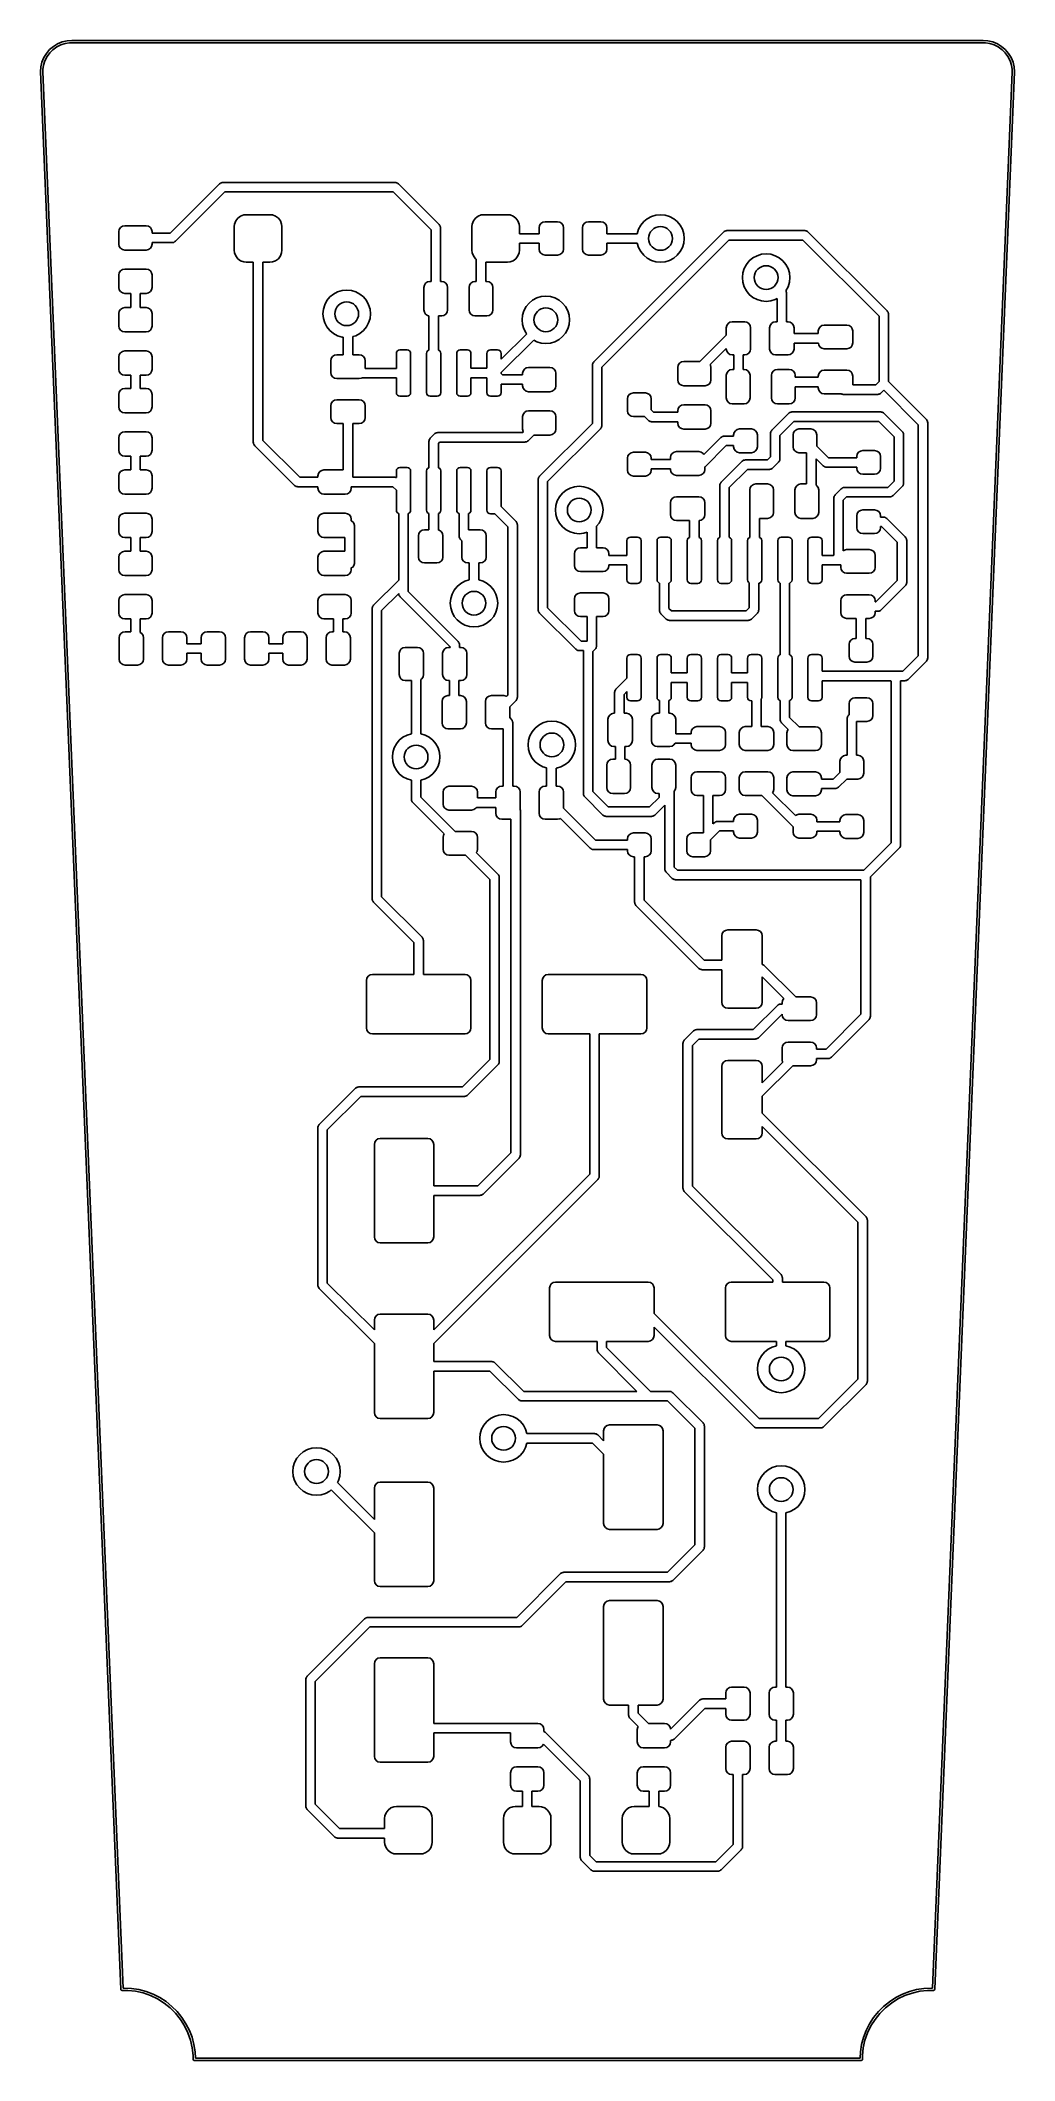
# Model space of a CAD drawing. Extents: x 5.2 to 6.82, y -5.24 to -1.89.
import ezdxf

# ---------------------------------------------------------------- set-up
doc = ezdxf.new("R2010")
doc.units = 0
doc.header["$MEASUREMENT"] = 0
doc.layers.add('BLACK', color=7, linetype='CONTINUOUS')

msp = doc.modelspace()

# ---------------------------------------------------------------- linework, layer by layer
at = {"layer": 'BLACK', "linetype": 'CONTINUOUS'}
for p, q in [((5.21249, -1.91313), (5.21781, -1.9069)), ((5.21781, -1.9069), (5.22404, -1.90158)), ((5.22328, -1.907), (5.21791, -1.91237)), ((5.22943, -1.90253), (5.22328, -1.907)), ((5.22404, -1.90158), (5.23103, -1.8973)), ((5.2362, -1.89908), (5.22943, -1.90253)), ((5.23103, -1.8973), (5.2386, -1.89417)), ((5.24343, -1.89674), (5.2362, -1.89908)), ((5.2386, -1.89417), (5.24656, -1.89225)), ((5.25093, -1.89555), (5.24343, -1.89674)), ((5.24656, -1.89225), (5.25473, -1.89161)), ((5.25473, -1.89555), (5.25093, -1.89555)), ((5.25473, -1.89161), (5.25473, -1.89161)), ((5.25473, -1.89161), (6.76443, -1.89161)), ((5.25473, -1.89555), (5.25473, -1.89555)), ((6.76443, -1.89555), (5.25473, -1.89555)), ((5.25473, -1.89555), (5.25473, -1.89555)), ((5.25473, -1.89555), (5.25473, -1.89555)), ((6.76443, -1.89161), (6.7726, -1.89225)), ((6.76823, -1.89555), (6.76443, -1.89555)), ((6.77573, -1.89674), (6.76823, -1.89555)), ((6.7726, -1.89225), (6.78057, -1.89417)), ((6.78296, -1.89908), (6.77573, -1.89674)), ((6.78057, -1.89417), (6.78814, -1.8973)), ((6.78973, -1.90253), (6.78296, -1.89908)), ((6.78814, -1.8973), (6.79512, -1.90158)), ((6.79588, -1.907), (6.78973, -1.90253)), ((6.79512, -1.90158), (6.80135, -1.9069)), ((6.80126, -1.91237), (6.79588, -1.907)), ((6.80135, -1.9069), (6.80667, -1.91313)), ((5.20252, -1.94383), (5.20316, -1.93566)), ((5.20316, -1.93566), (5.20507, -1.92769)), ((5.20507, -1.92769), (5.20821, -1.92012)), ((5.20764, -1.93252), (5.20645, -1.94003)), ((5.20645, -1.94003), (5.20645, -1.94379)), ((5.20999, -1.92529), (5.20764, -1.93252)), ((5.20821, -1.92012), (5.21249, -1.91313)), ((5.21344, -1.91852), (5.20999, -1.92529)), ((5.21791, -1.91237), (5.21344, -1.91852)), ((6.80572, -1.91852), (6.80126, -1.91237)), ((6.80917, -1.92529), (6.80572, -1.91852)), ((6.80667, -1.91313), (6.81096, -1.92012)), ((6.81152, -1.93252), (6.80917, -1.92529)), ((6.81096, -1.92012), (6.81409, -1.92769)), ((6.81271, -1.94003), (6.81152, -1.93252)), ((6.81271, -1.9438), (6.81271, -1.94003)), ((6.81409, -1.92769), (6.816, -1.93566)), ((6.816, -1.93566), (6.81665, -1.94383)), ((5.20253, -1.94387), (5.20252, -1.94383)), ((5.20252, -1.94391), (5.20253, -1.94387)), ((5.33553, -5.12366), (5.20252, -1.94391)), ((5.20645, -1.94379), (5.33938, -5.12161)), ((6.68062, -5.12168), (6.81271, -1.9438)), ((6.81665, -1.94391), (6.68447, -5.12373)), ((6.81665, -1.94383), (6.81663, -1.94387)), ((6.81663, -1.94387), (6.81665, -1.94391)), ((6.81665, -1.94383), (6.81665, -1.94383)), ((5.41766, -2.2112), (5.49943, -2.12943)), ((5.50826, -2.14287), (5.42649, -2.22464)), ((5.49943, -2.12943), (5.50055, -2.12873)), ((5.50055, -2.12873), (5.50158, -2.12791)), ((5.50158, -2.12791), (5.50202, -2.12781)), ((5.50202, -2.12781), (5.5024, -2.12757)), ((5.5024, -2.12757), (5.50371, -2.12742)), ((5.50371, -2.12742), (5.505, -2.12713)), ((5.505, -2.12713), (5.79, -2.12713)), ((5.78674, -2.14287), (5.50826, -2.14287)), ((5.84972, -2.20586), (5.78674, -2.14287)), ((5.79, -2.12713), (5.79129, -2.12742)), ((5.79129, -2.12742), (5.7926, -2.12757)), ((5.7926, -2.12757), (5.79298, -2.12781)), ((5.79298, -2.12781), (5.79342, -2.12791)), ((5.79342, -2.12791), (5.79445, -2.12873)), ((5.79445, -2.12873), (5.79557, -2.12943)), ((5.79557, -2.12943), (5.86317, -2.19703)), ((5.33244, -2.20874), (5.33319, -2.20497)), ((5.33244, -2.22941), (5.33244, -2.20874)), ((5.33319, -2.20497), (5.33532, -2.20178)), ((5.33532, -2.20178), (5.33852, -2.19965)), ((5.33852, -2.19965), (5.34228, -2.1989)), ((5.34228, -2.1989), (5.37772, -2.1989)), ((5.37772, -2.1989), (5.38148, -2.19965)), ((5.38148, -2.19965), (5.38468, -2.20178)), ((5.38468, -2.20178), (5.38681, -2.20497)), ((5.38681, -2.20497), (5.38756, -2.20874)), ((5.38756, -2.20874), (5.38756, -2.2112)), ((5.38756, -2.2112), (5.41766, -2.2112)), ((5.52378, -2.20031), (5.52423, -2.19613)), ((5.52378, -2.23969), (5.52378, -2.20031)), ((5.52423, -2.19613), (5.52619, -2.19088)), ((5.52619, -2.19088), (5.52955, -2.1864)), ((5.52955, -2.1864), (5.53403, -2.18304)), ((5.53403, -2.18304), (5.53928, -2.18108)), ((5.53928, -2.18108), (5.54346, -2.18063)), ((5.54346, -2.18063), (5.58283, -2.18063)), ((5.58283, -2.18063), (5.58702, -2.18108)), ((5.58702, -2.18108), (5.59227, -2.18304)), ((5.59227, -2.18304), (5.59675, -2.1864)), ((5.59675, -2.1864), (5.60011, -2.19088)), ((5.60011, -2.19088), (5.60207, -2.19613)), ((5.60207, -2.19613), (5.60252, -2.20031)), ((5.60252, -2.20031), (5.60252, -2.23969)), ((5.84972, -2.29146), (5.84972, -2.20586)), ((5.86317, -2.19703), (5.86387, -2.19815)), ((5.86387, -2.19815), (5.86469, -2.19918)), ((5.86469, -2.19918), (5.86479, -2.19962)), ((5.86479, -2.19962), (5.86503, -2.2)), ((5.86503, -2.2), (5.86518, -2.20131)), ((5.86518, -2.20131), (5.86547, -2.2026)), ((5.86547, -2.2026), (5.86547, -2.29146)), ((5.91748, -2.20031), (5.91793, -2.19613)), ((5.91748, -2.23969), (5.91748, -2.20031)), ((5.91793, -2.19613), (5.91989, -2.19088)), ((5.91989, -2.19088), (5.92325, -2.1864)), ((5.92325, -2.1864), (5.92773, -2.18304)), ((5.92773, -2.18304), (5.93298, -2.18108)), ((5.93298, -2.18108), (5.93717, -2.18063)), ((5.93717, -2.18063), (5.97654, -2.18063)), ((5.97654, -2.18063), (5.98072, -2.18108)), ((5.98072, -2.18108), (5.98597, -2.18304)), ((5.98597, -2.18304), (5.99045, -2.1864)), ((5.99045, -2.1864), (5.99381, -2.19088)), ((5.99381, -2.19088), (5.99577, -2.19613)), ((5.99577, -2.19613), (5.99622, -2.20031)), ((5.99622, -2.20031), (5.99622, -2.21213)), ((6.0289, -2.20228), (6.02965, -2.19852)), ((6.0289, -2.21213), (6.0289, -2.20228)), ((6.02965, -2.19852), (6.03178, -2.19532)), ((6.03178, -2.19532), (6.03497, -2.19319)), ((6.03497, -2.19319), (6.03874, -2.19244)), ((6.03874, -2.19244), (6.05941, -2.19244)), ((6.05941, -2.19244), (6.06318, -2.19319)), ((6.06318, -2.19319), (6.06637, -2.19532)), ((6.06637, -2.19532), (6.0685, -2.19852)), ((6.0685, -2.19852), (6.06925, -2.20228)), ((6.06925, -2.20228), (6.06925, -2.23772)), ((6.10075, -2.20228), (6.1015, -2.19852)), ((6.10075, -2.23772), (6.10075, -2.20228)), ((6.1015, -2.19852), (6.10363, -2.19532)), ((6.10363, -2.19532), (6.10682, -2.19319)), ((6.10682, -2.19319), (6.11059, -2.19244)), ((6.11059, -2.19244), (6.13126, -2.19244)), ((6.11943, -2.42443), (6.33443, -2.20943)), ((6.13126, -2.19244), (6.13503, -2.19319)), ((6.13503, -2.19319), (6.13822, -2.19532)), ((6.13822, -2.19532), (6.14035, -2.19852)), ((6.14035, -2.19852), (6.1411, -2.20228)), ((6.1411, -2.20228), (6.1411, -2.21213)), ((6.19145, -2.21213), (6.19363, -2.20493)), ((6.19363, -2.20493), (6.19726, -2.19813)), ((6.19726, -2.19813), (6.20216, -2.19216)), ((6.20216, -2.19216), (6.20813, -2.18726)), ((6.20813, -2.18726), (6.21493, -2.18363)), ((6.21493, -2.18363), (6.22232, -2.18139)), ((6.22232, -2.18139), (6.23, -2.18063)), ((6.23, -2.18063), (6.23768, -2.18139)), ((6.23768, -2.18139), (6.24507, -2.18363)), ((6.24507, -2.18363), (6.25187, -2.18726)), ((6.25187, -2.18726), (6.25784, -2.19216)), ((6.25784, -2.19216), (6.26274, -2.19813)), ((6.26274, -2.19813), (6.26637, -2.20493)), ((6.26637, -2.20493), (6.26861, -2.21232)), ((6.33443, -2.20943), (6.33555, -2.20873)), ((6.33555, -2.20873), (6.33658, -2.20791)), ((6.33658, -2.20791), (6.33702, -2.20781)), ((6.33702, -2.20781), (6.3374, -2.20757)), ((6.3374, -2.20757), (6.33871, -2.20742)), ((6.33871, -2.20742), (6.34, -2.20713)), ((6.34, -2.20713), (6.46925, -2.20713)), ((6.46925, -2.20713), (6.47054, -2.20742)), ((6.47054, -2.20742), (6.47185, -2.20757)), ((6.47185, -2.20757), (6.47223, -2.20781)), ((6.47223, -2.20781), (6.47267, -2.20791)), ((6.47267, -2.20791), (6.4737, -2.20873)), ((6.4737, -2.20873), (6.47482, -2.20943)), ((6.47482, -2.20943), (6.60557, -2.34018)), ((5.33319, -2.23318), (5.33244, -2.22941)), ((5.33532, -2.23637), (5.33319, -2.23318)), ((5.33852, -2.2385), (5.33532, -2.23637)), ((5.34228, -2.23925), (5.33852, -2.2385)), ((5.37772, -2.23925), (5.34228, -2.23925)), ((5.38148, -2.2385), (5.37772, -2.23925)), ((5.38468, -2.23637), (5.38148, -2.2385)), ((5.38681, -2.23318), (5.38468, -2.23637)), ((5.38756, -2.22941), (5.38681, -2.23318)), ((5.42093, -2.22695), (5.38756, -2.22695)), ((5.38756, -2.22695), (5.38756, -2.22941)), ((5.42221, -2.22665), (5.42093, -2.22695)), ((5.42353, -2.22651), (5.42221, -2.22665)), ((5.4239, -2.22627), (5.42353, -2.22651)), ((5.42434, -2.22617), (5.4239, -2.22627)), ((5.42537, -2.22535), (5.42434, -2.22617)), ((5.42649, -2.22464), (5.42537, -2.22535)), ((5.52423, -2.24387), (5.52378, -2.23969)), ((5.52619, -2.24912), (5.52423, -2.24387)), ((5.60207, -2.24387), (5.60011, -2.24912)), ((5.60252, -2.23969), (5.60207, -2.24387)), ((5.91793, -2.24387), (5.91748, -2.23969)), ((5.91989, -2.24912), (5.91793, -2.24387)), ((5.99577, -2.24387), (5.99381, -2.24912)), ((5.99622, -2.23969), (5.99577, -2.24387)), ((5.99622, -2.21213), (6.0289, -2.21213)), ((6.0289, -2.22787), (5.99622, -2.22787)), ((5.99622, -2.22787), (5.99622, -2.23969)), ((6.0289, -2.23772), (6.0289, -2.22787)), ((6.02965, -2.24148), (6.0289, -2.23772)), ((6.03178, -2.24468), (6.02965, -2.24148)), ((6.03497, -2.24681), (6.03178, -2.24468)), ((6.06637, -2.24468), (6.06318, -2.24681)), ((6.0685, -2.24148), (6.06637, -2.24468)), ((6.06925, -2.23772), (6.0685, -2.24148)), ((6.1015, -2.24148), (6.10075, -2.23772)), ((6.10363, -2.24468), (6.1015, -2.24148)), ((6.10682, -2.24681), (6.10363, -2.24468)), ((6.34326, -2.22287), (6.13287, -2.43326)), ((6.13822, -2.24468), (6.13503, -2.24681)), ((6.14035, -2.24148), (6.13822, -2.24468)), ((6.1411, -2.23772), (6.14035, -2.24148)), ((6.1411, -2.21213), (6.19145, -2.21213)), ((6.19145, -2.22787), (6.1411, -2.22787)), ((6.1411, -2.22787), (6.1411, -2.23772)), ((6.19363, -2.23507), (6.19145, -2.22787)), ((6.19726, -2.24187), (6.19363, -2.23507)), ((6.20216, -2.24784), (6.19726, -2.24187)), ((6.26274, -2.24187), (6.25784, -2.24784)), ((6.26637, -2.23507), (6.26274, -2.24187)), ((6.26861, -2.22768), (6.26637, -2.23507)), ((6.26861, -2.21232), (6.26937, -2.22)), ((6.26937, -2.22), (6.26861, -2.22768)), ((6.46599, -2.22287), (6.34326, -2.22287)), ((6.59213, -2.34901), (6.46599, -2.22287)), ((5.33244, -2.28059), (5.33319, -2.27682)), ((5.33319, -2.27682), (5.33532, -2.27363)), ((5.33532, -2.27363), (5.33852, -2.2715)), ((5.33852, -2.2715), (5.34228, -2.27075)), ((5.34228, -2.27075), (5.37772, -2.27075)), ((5.37772, -2.27075), (5.38148, -2.2715)), ((5.38148, -2.2715), (5.38468, -2.27363)), ((5.38468, -2.27363), (5.38681, -2.27682)), ((5.38681, -2.27682), (5.38756, -2.28059)), ((5.52955, -2.2536), (5.52619, -2.24912)), ((5.53403, -2.25696), (5.52955, -2.2536)), ((5.53928, -2.25892), (5.53403, -2.25696)), ((5.54346, -2.25937), (5.53928, -2.25892)), ((5.55528, -2.25937), (5.54346, -2.25937)), ((5.55528, -2.55815), (5.55528, -2.25937)), ((5.58283, -2.25937), (5.57102, -2.25937)), ((5.57102, -2.25937), (5.57102, -2.55489)), ((5.58702, -2.25892), (5.58283, -2.25937)), ((5.59227, -2.25696), (5.58702, -2.25892)), ((5.59675, -2.2536), (5.59227, -2.25696)), ((5.60011, -2.24912), (5.59675, -2.2536)), ((5.92325, -2.2536), (5.91989, -2.24912)), ((5.92453, -2.25456), (5.92325, -2.2536)), ((5.92453, -2.29146), (5.92453, -2.25456)), ((5.97654, -2.25937), (5.94028, -2.25937)), ((5.94028, -2.25937), (5.94028, -2.29146)), ((5.98072, -2.25892), (5.97654, -2.25937)), ((5.98597, -2.25696), (5.98072, -2.25892)), ((5.99045, -2.2536), (5.98597, -2.25696)), ((5.99381, -2.24912), (5.99045, -2.2536)), ((6.03874, -2.24756), (6.03497, -2.24681)), ((6.05941, -2.24756), (6.03874, -2.24756)), ((6.06318, -2.24681), (6.05941, -2.24756)), ((6.11059, -2.24756), (6.10682, -2.24681)), ((6.13126, -2.24756), (6.11059, -2.24756)), ((6.13503, -2.24681), (6.13126, -2.24756)), ((6.20813, -2.25274), (6.20216, -2.24784)), ((6.21493, -2.25637), (6.20813, -2.25274)), ((6.22232, -2.25861), (6.21493, -2.25637)), ((6.23, -2.25937), (6.22232, -2.25861)), ((6.23768, -2.25861), (6.23, -2.25937)), ((6.24507, -2.25637), (6.23768, -2.25861)), ((6.25187, -2.25274), (6.24507, -2.25637)), ((6.25784, -2.24784), (6.25187, -2.25274)), ((6.36563, -2.285), (6.36639, -2.27732)), ((6.36639, -2.27732), (6.36863, -2.26993)), ((6.36863, -2.26993), (6.37226, -2.26313)), ((6.37226, -2.26313), (6.37716, -2.25716)), ((6.37716, -2.25716), (6.38313, -2.25226)), ((6.38313, -2.25226), (6.38993, -2.24863)), ((6.38993, -2.24863), (6.39732, -2.24639)), ((6.39732, -2.24639), (6.405, -2.24563)), ((6.405, -2.24563), (6.41268, -2.24639)), ((6.41268, -2.24639), (6.42007, -2.24863)), ((6.42007, -2.24863), (6.42687, -2.25226)), ((6.42687, -2.25226), (6.43284, -2.25716)), ((6.43284, -2.25716), (6.43774, -2.26313)), ((6.43774, -2.26313), (6.44137, -2.26993)), ((6.44137, -2.26993), (6.44361, -2.27732)), ((6.44361, -2.27732), (6.44437, -2.285)), ((5.33244, -2.30126), (5.33244, -2.28059)), ((5.33319, -2.30503), (5.33244, -2.30126)), ((5.33532, -2.30822), (5.33319, -2.30503)), ((5.33852, -2.31035), (5.33532, -2.30822)), ((5.34228, -2.3111), (5.33852, -2.31035)), ((5.35213, -2.3111), (5.34228, -2.3111)), ((5.35213, -2.33482), (5.35213, -2.3111)), ((5.37772, -2.3111), (5.36787, -2.3111)), ((5.36787, -2.3111), (5.36787, -2.33482)), ((5.38148, -2.31035), (5.37772, -2.3111)), ((5.38468, -2.30822), (5.38148, -2.31035)), ((5.38681, -2.30503), (5.38468, -2.30822)), ((5.38756, -2.30126), (5.38681, -2.30503)), ((5.38756, -2.28059), (5.38756, -2.30126)), ((5.68813, -2.31226), (5.69493, -2.30863)), ((5.69493, -2.30863), (5.70232, -2.30639)), ((5.70232, -2.30639), (5.71, -2.30563)), ((5.71, -2.30563), (5.71768, -2.30639)), ((5.71768, -2.30639), (5.72507, -2.30863)), ((5.72507, -2.30863), (5.73187, -2.31226)), ((5.83791, -2.3013), (5.83866, -2.29753)), ((5.83791, -2.3387), (5.83791, -2.3013)), ((5.83866, -2.29753), (5.8408, -2.29434)), ((5.8408, -2.29434), (5.84399, -2.29221)), ((5.84399, -2.29221), (5.84776, -2.29146)), ((5.84776, -2.29146), (5.84972, -2.29146)), ((5.86547, -2.29146), (5.86744, -2.29146)), ((5.86744, -2.29146), (5.87121, -2.29221)), ((5.87121, -2.29221), (5.8744, -2.29434)), ((5.8744, -2.29434), (5.87653, -2.29753)), ((5.87653, -2.29753), (5.87728, -2.3013)), ((5.87728, -2.3013), (5.87728, -2.3387)), ((5.91272, -2.3013), (5.91347, -2.29753)), ((5.91272, -2.3387), (5.91272, -2.3013)), ((5.91347, -2.29753), (5.9156, -2.29434)), ((5.9156, -2.29434), (5.91879, -2.29221)), ((5.91879, -2.29221), (5.92256, -2.29146)), ((5.92256, -2.29146), (5.92453, -2.29146)), ((5.94028, -2.29146), (5.94224, -2.29146)), ((5.94224, -2.29146), (5.94601, -2.29221)), ((5.94601, -2.29221), (5.9492, -2.29434)), ((5.9492, -2.29434), (5.95134, -2.29753)), ((5.95134, -2.29753), (5.95209, -2.3013)), ((5.95209, -2.3013), (5.95209, -2.3387)), ((6.36639, -2.29268), (6.36563, -2.285)), ((6.36863, -2.30007), (6.36639, -2.29268)), ((6.37226, -2.30687), (6.36863, -2.30007)), ((6.37716, -2.31284), (6.37226, -2.30687)), ((6.43774, -2.30687), (6.43763, -2.307)), ((6.43763, -2.307), (6.43809, -2.30758)), ((6.44137, -2.30007), (6.43774, -2.30687)), ((6.43809, -2.30758), (6.43819, -2.30802)), ((6.43819, -2.30802), (6.43843, -2.3084)), ((6.43843, -2.3084), (6.43858, -2.30971)), ((6.43858, -2.30971), (6.43887, -2.311)), ((6.43887, -2.311), (6.43887, -2.35819)), ((6.44361, -2.29268), (6.44137, -2.30007)), ((6.44437, -2.285), (6.44361, -2.29268)), ((5.33244, -2.34467), (5.33319, -2.3409)), ((5.33244, -2.36533), (5.33244, -2.34467)), ((5.33319, -2.3409), (5.33532, -2.33771)), ((5.33532, -2.33771), (5.33852, -2.33557)), ((5.33852, -2.33557), (5.34228, -2.33482)), ((5.34228, -2.33482), (5.35213, -2.33482)), ((5.36787, -2.33482), (5.37772, -2.33482)), ((5.37772, -2.33482), (5.38148, -2.33557)), ((5.38148, -2.33557), (5.38468, -2.33771)), ((5.38468, -2.33771), (5.38681, -2.3409)), ((5.38681, -2.3409), (5.38756, -2.34467)), ((5.38756, -2.34467), (5.38756, -2.36533)), ((5.67063, -2.345), (5.67139, -2.33732)), ((5.67139, -2.35268), (5.67063, -2.345)), ((5.67139, -2.33732), (5.67363, -2.32993)), ((5.67363, -2.32993), (5.67726, -2.32313)), ((5.67726, -2.32313), (5.68216, -2.31716)), ((5.68216, -2.31716), (5.68813, -2.31226)), ((5.73187, -2.31226), (5.73784, -2.31716)), ((5.73784, -2.31716), (5.74274, -2.32313)), ((5.74274, -2.32313), (5.74637, -2.32993)), ((5.74637, -2.32993), (5.74861, -2.33732)), ((5.74861, -2.33732), (5.74937, -2.345)), ((5.74937, -2.345), (5.74861, -2.35268)), ((5.83866, -2.34247), (5.83791, -2.3387)), ((5.8408, -2.34566), (5.83866, -2.34247)), ((5.87653, -2.34247), (5.8744, -2.34566)), ((5.87728, -2.3387), (5.87653, -2.34247)), ((5.91347, -2.34247), (5.91272, -2.3387)), ((5.9156, -2.34566), (5.91347, -2.34247)), ((5.95134, -2.34247), (5.9492, -2.34566)), ((5.95209, -2.3387), (5.95134, -2.34247)), ((6.00139, -2.34732), (6.00363, -2.33993)), ((6.00363, -2.33993), (6.00726, -2.33313)), ((6.00726, -2.33313), (6.01216, -2.32716)), ((6.01216, -2.32716), (6.01813, -2.32226)), ((6.01813, -2.32226), (6.02493, -2.31863)), ((6.02493, -2.31863), (6.03232, -2.31639)), ((6.03232, -2.31639), (6.04, -2.31563)), ((6.04, -2.31563), (6.04768, -2.31639)), ((6.04768, -2.31639), (6.05507, -2.31863)), ((6.05507, -2.31863), (6.06187, -2.32226)), ((6.06187, -2.32226), (6.06784, -2.32716)), ((6.06784, -2.32716), (6.07274, -2.33313)), ((6.07274, -2.33313), (6.07637, -2.33993)), ((6.07637, -2.33993), (6.07861, -2.34732)), ((6.38313, -2.31774), (6.37716, -2.31284)), ((6.38993, -2.32137), (6.38313, -2.31774)), ((6.39732, -2.32361), (6.38993, -2.32137)), ((6.405, -2.32437), (6.39732, -2.32361)), ((6.41268, -2.32361), (6.405, -2.32437)), ((6.42007, -2.32137), (6.41268, -2.32361)), ((6.42313, -2.31974), (6.42007, -2.32137)), ((6.42313, -2.35819), (6.42313, -2.31974)), ((6.60557, -2.34018), (6.60627, -2.3413)), ((6.60627, -2.3413), (6.60709, -2.34233)), ((6.60709, -2.34233), (6.60719, -2.34277)), ((6.60719, -2.34277), (6.60743, -2.34315)), ((6.60743, -2.34315), (6.60758, -2.34446)), ((6.60758, -2.34446), (6.60787, -2.34575)), ((5.33319, -2.3691), (5.33244, -2.36533)), ((5.33532, -2.37229), (5.33319, -2.3691)), ((5.33852, -2.37443), (5.33532, -2.37229)), ((5.34228, -2.37518), (5.33852, -2.37443)), ((5.37772, -2.37518), (5.34228, -2.37518)), ((5.38148, -2.37443), (5.37772, -2.37518)), ((5.38468, -2.37229), (5.38148, -2.37443)), ((5.38681, -2.3691), (5.38468, -2.37229)), ((5.38756, -2.36533), (5.38681, -2.3691)), ((5.67363, -2.36007), (5.67139, -2.35268)), ((5.67726, -2.36687), (5.67363, -2.36007)), ((5.68216, -2.37284), (5.67726, -2.36687)), ((5.68813, -2.37774), (5.68216, -2.37284)), ((5.69493, -2.38137), (5.68813, -2.37774)), ((5.73187, -2.37774), (5.72507, -2.38137)), ((5.73784, -2.37284), (5.73187, -2.37774)), ((5.74274, -2.36687), (5.73784, -2.37284)), ((5.74637, -2.36007), (5.74274, -2.36687)), ((5.74861, -2.35268), (5.74637, -2.36007)), ((5.84399, -2.34779), (5.8408, -2.34566)), ((5.8462, -2.34823), (5.84399, -2.34779)), ((5.8462, -2.40531), (5.8462, -2.34823)), ((5.86744, -2.34854), (5.86195, -2.34854)), ((5.86195, -2.34854), (5.86195, -2.40531)), ((5.87121, -2.34779), (5.86744, -2.34854)), ((5.8744, -2.34566), (5.87121, -2.34779)), ((5.91879, -2.34779), (5.9156, -2.34566)), ((5.92256, -2.34854), (5.91879, -2.34779)), ((5.94224, -2.34854), (5.92256, -2.34854)), ((5.94601, -2.34779), (5.94224, -2.34854)), ((5.9492, -2.34566), (5.94601, -2.34779)), ((5.96589, -2.42036), (6.00822, -2.37803)), ((6.00063, -2.355), (6.00139, -2.34732)), ((6.00139, -2.36268), (6.00063, -2.355)), ((6.00363, -2.37007), (6.00139, -2.36268)), ((6.00726, -2.37687), (6.00363, -2.37007)), ((6.00822, -2.37803), (6.00726, -2.37687)), ((6.07274, -2.37687), (6.06784, -2.38284)), ((6.07637, -2.37007), (6.07274, -2.37687)), ((6.07861, -2.36268), (6.07637, -2.37007)), ((6.07861, -2.34732), (6.07937, -2.355)), ((6.07937, -2.355), (6.07861, -2.36268)), ((6.33897, -2.36803), (6.33972, -2.36426)), ((6.33897, -2.38019), (6.33897, -2.36803)), ((6.33972, -2.36426), (6.34186, -2.36107)), ((6.34186, -2.36107), (6.34505, -2.35894)), ((6.34505, -2.35894), (6.34881, -2.35819)), ((6.34881, -2.35819), (6.36948, -2.35819)), ((6.36948, -2.35819), (6.37325, -2.35894)), ((6.37325, -2.35894), (6.37644, -2.36107)), ((6.37644, -2.36107), (6.37858, -2.36426)), ((6.37858, -2.36426), (6.37933, -2.36803)), ((6.37933, -2.36803), (6.37933, -2.40346)), ((6.41082, -2.36803), (6.41157, -2.36426)), ((6.41082, -2.40346), (6.41082, -2.36803)), ((6.41157, -2.36426), (6.41371, -2.36107)), ((6.41371, -2.36107), (6.4169, -2.35894)), ((6.4169, -2.35894), (6.42067, -2.35819)), ((6.42067, -2.35819), (6.42313, -2.35819)), ((6.43887, -2.35819), (6.44133, -2.35819)), ((6.44133, -2.35819), (6.4451, -2.35894)), ((6.4451, -2.35894), (6.44829, -2.36107)), ((6.44829, -2.36107), (6.45043, -2.36426)), ((6.45043, -2.36426), (6.45118, -2.36803)), ((6.45118, -2.36803), (6.45118, -2.37787)), ((6.45118, -2.37787), (6.49146, -2.37787)), ((6.49146, -2.3735), (6.49221, -2.36974)), ((6.49146, -2.37787), (6.49146, -2.3735)), ((6.49221, -2.36974), (6.49434, -2.36654)), ((6.49434, -2.36654), (6.49753, -2.36441)), ((6.49753, -2.36441), (6.5013, -2.36366)), ((6.5013, -2.36366), (6.5387, -2.36366)), ((6.5387, -2.36366), (6.54247, -2.36441)), ((6.54247, -2.36441), (6.54566, -2.36654)), ((6.54566, -2.36654), (6.54779, -2.36974)), ((6.54779, -2.36974), (6.54854, -2.3735)), ((6.54854, -2.3735), (6.54854, -2.39319)), ((6.59213, -2.45749), (6.59213, -2.34901)), ((6.60787, -2.34575), (6.60787, -2.45749)), ((5.33319, -2.41275), (5.33532, -2.40956)), ((5.33532, -2.40956), (5.33852, -2.40742)), ((5.33852, -2.40742), (5.34228, -2.40667)), ((5.34228, -2.40667), (5.37772, -2.40667)), ((5.37772, -2.40667), (5.38148, -2.40742)), ((5.38148, -2.40742), (5.38468, -2.40956)), ((5.38468, -2.40956), (5.38681, -2.41275)), ((5.70232, -2.38361), (5.69493, -2.38137)), ((5.70421, -2.3838), (5.70232, -2.38361)), ((5.70421, -2.41291), (5.70421, -2.3838)), ((5.72507, -2.38137), (5.71996, -2.38292)), ((5.71996, -2.38292), (5.71996, -2.41291)), ((5.79226, -2.41083), (5.79271, -2.40857)), ((5.79226, -2.43547), (5.79226, -2.41083)), ((5.79271, -2.40857), (5.79399, -2.40665)), ((5.79399, -2.40665), (5.79591, -2.40537)), ((5.79591, -2.40537), (5.79817, -2.40492)), ((5.79817, -2.40492), (5.80998, -2.40492)), ((5.80998, -2.40492), (5.81224, -2.40537)), ((5.81224, -2.40537), (5.81416, -2.40665)), ((5.81416, -2.40665), (5.81544, -2.40857)), ((5.81544, -2.40857), (5.81589, -2.41083)), ((5.81589, -2.41083), (5.81589, -2.47579)), ((5.84226, -2.41083), (5.84271, -2.40857)), ((5.84226, -2.47579), (5.84226, -2.41083)), ((5.84271, -2.40857), (5.84399, -2.40665)), ((5.84399, -2.40665), (5.84591, -2.40537)), ((5.84591, -2.40537), (5.8462, -2.40531)), ((5.86195, -2.40531), (5.86224, -2.40537)), ((5.86224, -2.40537), (5.86416, -2.40665)), ((5.86416, -2.40665), (5.86544, -2.40857)), ((5.86544, -2.40857), (5.86589, -2.41083)), ((5.86589, -2.41083), (5.86589, -2.47579)), ((5.89226, -2.41083), (5.89271, -2.40857)), ((5.89226, -2.47579), (5.89226, -2.41083)), ((5.89271, -2.40857), (5.89399, -2.40665)), ((5.89399, -2.40665), (5.89591, -2.40537)), ((5.89591, -2.40537), (5.89817, -2.40492)), ((5.89817, -2.40492), (5.90998, -2.40492)), ((5.90998, -2.40492), (5.91224, -2.40537)), ((5.91224, -2.40537), (5.91416, -2.40665)), ((5.91416, -2.40665), (5.91544, -2.40857)), ((5.91544, -2.40857), (5.91589, -2.41083)), ((5.91589, -2.41083), (5.91589, -2.43543)), ((5.94226, -2.41083), (5.94271, -2.40857)), ((5.94226, -2.43543), (5.94226, -2.41083)), ((5.94271, -2.40857), (5.94399, -2.40665)), ((5.94399, -2.40665), (5.94591, -2.40537)), ((5.94591, -2.40537), (5.94817, -2.40492)), ((5.94817, -2.40492), (5.95998, -2.40492)), ((5.95998, -2.40492), (5.96224, -2.40537)), ((5.96224, -2.40537), (5.96416, -2.40665)), ((5.96416, -2.40665), (5.96544, -2.40857)), ((5.96544, -2.40857), (5.96589, -2.41083)), ((6.01986, -2.38866), (5.96589, -2.44263)), ((5.96589, -2.41083), (5.96589, -2.42036)), ((6.02493, -2.39137), (6.01986, -2.38866)), ((6.03232, -2.39361), (6.02493, -2.39137)), ((6.04, -2.39437), (6.03232, -2.39361)), ((6.04768, -2.39361), (6.04, -2.39437)), ((6.05507, -2.39137), (6.04768, -2.39361)), ((6.06187, -2.38774), (6.05507, -2.39137)), ((6.06784, -2.38284), (6.06187, -2.38774)), ((6.29512, -2.42405), (6.33897, -2.38019)), ((6.33897, -2.40246), (6.31225, -2.42918)), ((6.33897, -2.40346), (6.33897, -2.40246)), ((6.33972, -2.40723), (6.33897, -2.40346)), ((6.34186, -2.41042), (6.33972, -2.40723)), ((6.34505, -2.41256), (6.34186, -2.41042)), ((6.37644, -2.41042), (6.37325, -2.41256)), ((6.37858, -2.40723), (6.37644, -2.41042)), ((6.37933, -2.40346), (6.37858, -2.40723)), ((6.41157, -2.40723), (6.41082, -2.40346)), ((6.41371, -2.41042), (6.41157, -2.40723)), ((6.4169, -2.41256), (6.41371, -2.41042)), ((6.44829, -2.41042), (6.4451, -2.41256)), ((6.45043, -2.40723), (6.44829, -2.41042)), ((6.45118, -2.40346), (6.45043, -2.40723)), ((6.49154, -2.39362), (6.45118, -2.39362)), ((6.45118, -2.39362), (6.45118, -2.40346)), ((6.49221, -2.39696), (6.49154, -2.39362)), ((6.49434, -2.40015), (6.49221, -2.39696)), ((6.49753, -2.40228), (6.49434, -2.40015)), ((6.5013, -2.40303), (6.49753, -2.40228)), ((6.5387, -2.40303), (6.5013, -2.40303)), ((6.54247, -2.40228), (6.5387, -2.40303)), ((6.54566, -2.40015), (6.54247, -2.40228)), ((6.54779, -2.39696), (6.54566, -2.40015)), ((6.54854, -2.39319), (6.54779, -2.39696)), ((5.33244, -2.41652), (5.33319, -2.41275)), ((5.33244, -2.43719), (5.33244, -2.41652)), ((5.33319, -2.44095), (5.33244, -2.43719)), ((5.33532, -2.44414), (5.33319, -2.44095)), ((5.33852, -2.44628), (5.33532, -2.44414)), ((5.38468, -2.44414), (5.38148, -2.44628)), ((5.38681, -2.44095), (5.38468, -2.44414)), ((5.38681, -2.41275), (5.38756, -2.41652)), ((5.38756, -2.43719), (5.38681, -2.44095)), ((5.38756, -2.41652), (5.38756, -2.43719)), ((5.68354, -2.42276), (5.68429, -2.41899)), ((5.68354, -2.44244), (5.68354, -2.42276)), ((5.68429, -2.44621), (5.68354, -2.44244)), ((5.68429, -2.41899), (5.68643, -2.4158)), ((5.68643, -2.4158), (5.68962, -2.41366)), ((5.68962, -2.41366), (5.69339, -2.41291)), ((5.69339, -2.41291), (5.70421, -2.41291)), ((5.71996, -2.41291), (5.73079, -2.41291)), ((5.73079, -2.41291), (5.73455, -2.41366)), ((5.73455, -2.41366), (5.73775, -2.4158)), ((5.73775, -2.4158), (5.73988, -2.41899)), ((5.73988, -2.41899), (5.74063, -2.42276)), ((5.74063, -2.42276), (5.74063, -2.43547)), ((5.74063, -2.43547), (5.79226, -2.43547)), ((5.91589, -2.43543), (5.94226, -2.43543)), ((5.96589, -2.44263), (5.96589, -2.44398)), ((5.96589, -2.44398), (5.9681, -2.4462)), ((6.00152, -2.44374), (6.00226, -2.43997)), ((6.00152, -2.4462), (6.00152, -2.44374)), ((6.00226, -2.43997), (6.0044, -2.43678)), ((6.0044, -2.43678), (6.00759, -2.43465)), ((6.00759, -2.43465), (6.01136, -2.4339)), ((6.01136, -2.4339), (6.04679, -2.4339)), ((6.04679, -2.4339), (6.05056, -2.43465)), ((6.05056, -2.43465), (6.05375, -2.43678)), ((6.05375, -2.43678), (6.05588, -2.43997)), ((6.05588, -2.43997), (6.05663, -2.44374)), ((6.05663, -2.44374), (6.05663, -2.46441)), ((6.11713, -2.43), (6.11742, -2.42871)), ((6.11713, -2.52674), (6.11713, -2.43)), ((6.11742, -2.42871), (6.11757, -2.4274)), ((6.11757, -2.4274), (6.11781, -2.42702)), ((6.11781, -2.42702), (6.11791, -2.42658)), ((6.11791, -2.42658), (6.11873, -2.42555)), ((6.11873, -2.42555), (6.11943, -2.42443)), ((6.13287, -2.43326), (6.13287, -2.53)), ((6.25852, -2.43389), (6.25926, -2.43012)), ((6.25852, -2.45456), (6.25852, -2.43389)), ((6.25926, -2.43012), (6.2614, -2.42693)), ((6.2614, -2.42693), (6.26459, -2.4248)), ((6.26459, -2.4248), (6.26836, -2.42405)), ((6.26836, -2.42405), (6.29512, -2.42405)), ((6.31225, -2.42918), (6.31288, -2.43012)), ((6.31288, -2.43012), (6.31363, -2.43389)), ((6.31363, -2.43389), (6.31363, -2.45456)), ((6.33899, -2.44705), (6.33974, -2.44328)), ((6.33974, -2.44328), (6.34187, -2.44009)), ((6.34187, -2.44009), (6.34506, -2.43795)), ((6.34881, -2.41331), (6.34505, -2.41256)), ((6.34506, -2.43795), (6.34883, -2.4372)), ((6.35128, -2.41331), (6.34881, -2.41331)), ((6.34883, -2.4372), (6.35128, -2.4372)), ((6.35128, -2.4372), (6.35128, -2.41331)), ((6.36948, -2.41331), (6.36702, -2.41331)), ((6.36702, -2.41331), (6.36702, -2.4372)), ((6.36702, -2.4372), (6.36852, -2.4372)), ((6.36852, -2.4372), (6.37228, -2.43795)), ((6.37325, -2.41256), (6.36948, -2.41331)), ((6.37228, -2.43795), (6.37548, -2.44009)), ((6.37548, -2.44009), (6.37761, -2.44328)), ((6.37761, -2.44328), (6.37836, -2.44705)), ((6.41379, -2.44705), (6.41454, -2.44328)), ((6.41454, -2.44328), (6.41667, -2.44009)), ((6.41667, -2.44009), (6.41987, -2.43795)), ((6.42067, -2.41331), (6.4169, -2.41256)), ((6.41987, -2.43795), (6.42363, -2.4372)), ((6.44133, -2.41331), (6.42067, -2.41331)), ((6.42363, -2.4372), (6.44332, -2.4372)), ((6.4451, -2.41256), (6.44133, -2.41331)), ((6.44332, -2.4372), (6.44709, -2.43795)), ((6.44709, -2.43795), (6.45028, -2.44009)), ((6.45028, -2.44009), (6.45241, -2.44328)), ((6.45241, -2.44328), (6.45316, -2.44705)), ((6.49146, -2.44831), (6.49221, -2.44454)), ((6.49221, -2.44454), (6.49434, -2.44135)), ((6.49434, -2.44135), (6.49753, -2.43921)), ((6.49753, -2.43921), (6.5013, -2.43846)), ((6.5013, -2.43846), (6.5387, -2.43846)), ((6.5387, -2.43846), (6.54247, -2.43921)), ((6.54247, -2.43921), (6.54566, -2.44135)), ((6.54566, -2.44135), (6.54779, -2.44454)), ((6.54779, -2.44454), (6.54854, -2.44831)), ((5.33244, -2.47874), (5.33319, -2.47497)), ((5.33244, -2.49941), (5.33244, -2.47874)), ((5.33319, -2.47497), (5.33532, -2.47178)), ((5.33532, -2.47178), (5.33852, -2.46965)), ((5.34228, -2.44703), (5.33852, -2.44628)), ((5.33852, -2.46965), (5.34228, -2.4689)), ((5.35213, -2.44703), (5.34228, -2.44703)), ((5.34228, -2.4689), (5.35213, -2.4689)), ((5.35213, -2.4689), (5.35213, -2.44703)), ((5.37772, -2.44703), (5.36787, -2.44703)), ((5.36787, -2.44703), (5.36787, -2.4689)), ((5.36787, -2.4689), (5.37772, -2.4689)), ((5.38148, -2.44628), (5.37772, -2.44703)), ((5.37772, -2.4689), (5.38148, -2.46965)), ((5.38148, -2.46965), (5.38468, -2.47178)), ((5.38468, -2.47178), (5.38681, -2.47497)), ((5.38681, -2.47497), (5.38756, -2.47874)), ((5.38756, -2.47874), (5.38756, -2.49941)), ((5.68643, -2.4494), (5.68429, -2.44621)), ((5.68962, -2.45153), (5.68643, -2.4494)), ((5.69339, -2.45228), (5.68962, -2.45153)), ((5.73079, -2.45228), (5.69339, -2.45228)), ((5.73455, -2.45153), (5.73079, -2.45228)), ((5.73502, -2.45122), (5.73455, -2.45153)), ((5.79226, -2.45122), (5.73502, -2.45122)), ((5.79226, -2.47579), (5.79226, -2.45122)), ((5.79271, -2.47805), (5.79226, -2.47579)), ((5.79399, -2.47996), (5.79271, -2.47805)), ((5.81544, -2.47805), (5.81416, -2.47996)), ((5.81589, -2.47579), (5.81544, -2.47805)), ((5.84271, -2.47805), (5.84226, -2.47579)), ((5.84399, -2.47996), (5.84271, -2.47805)), ((5.86544, -2.47805), (5.86416, -2.47996)), ((5.86589, -2.47579), (5.86544, -2.47805)), ((5.89271, -2.47805), (5.89226, -2.47579)), ((5.89399, -2.47996), (5.89271, -2.47805)), ((5.91544, -2.47805), (5.91416, -2.47996)), ((5.91589, -2.47579), (5.91544, -2.47805)), ((5.94226, -2.45118), (5.91589, -2.45118)), ((5.91589, -2.45118), (5.91589, -2.47579)), ((5.94226, -2.47579), (5.94226, -2.45118)), ((5.94271, -2.47805), (5.94226, -2.47579)), ((5.94399, -2.47996), (5.94271, -2.47805)), ((5.96544, -2.47805), (5.96416, -2.47996)), ((5.96589, -2.47579), (5.96544, -2.47805)), ((6.00152, -2.46195), (5.96589, -2.46195)), ((5.96589, -2.46195), (5.96589, -2.47579)), ((5.9681, -2.4462), (6.00152, -2.4462)), ((6.00152, -2.46441), (6.00152, -2.46195)), ((6.00226, -2.46818), (6.00152, -2.46441)), ((6.0044, -2.47137), (6.00226, -2.46818)), ((6.00759, -2.4735), (6.0044, -2.47137)), ((6.01136, -2.47425), (6.00759, -2.4735)), ((6.04679, -2.47425), (6.01136, -2.47425)), ((6.05056, -2.4735), (6.04679, -2.47425)), ((6.05375, -2.47137), (6.05056, -2.4735)), ((6.05588, -2.46818), (6.05375, -2.47137)), ((6.05663, -2.46441), (6.05588, -2.46818)), ((6.17606, -2.48233), (6.1782, -2.47913)), ((6.1782, -2.47913), (6.18139, -2.477)), ((6.18139, -2.477), (6.18516, -2.47625)), ((6.18516, -2.47625), (6.20484, -2.47625)), ((6.20484, -2.47625), (6.20861, -2.477)), ((6.20861, -2.477), (6.2118, -2.47913)), ((6.2118, -2.47913), (6.21394, -2.48233)), ((6.25926, -2.45833), (6.25852, -2.45456)), ((6.2614, -2.46152), (6.25926, -2.45833)), ((6.26459, -2.46365), (6.2614, -2.46152)), ((6.26836, -2.4644), (6.26459, -2.46365)), ((6.30379, -2.4644), (6.26836, -2.4644)), ((6.30756, -2.46365), (6.30379, -2.4644)), ((6.31075, -2.46152), (6.30756, -2.46365)), ((6.31288, -2.45833), (6.31075, -2.46152)), ((6.31363, -2.45456), (6.31288, -2.45833)), ((6.33899, -2.48445), (6.33899, -2.44705)), ((6.37836, -2.44705), (6.37836, -2.48445)), ((6.41379, -2.48445), (6.41379, -2.44705)), ((6.45316, -2.44705), (6.45316, -2.45028)), ((6.45316, -2.45028), (6.49146, -2.45028)), ((6.49146, -2.46602), (6.45316, -2.46602)), ((6.45316, -2.46602), (6.45316, -2.48445)), ((6.49146, -2.45028), (6.49146, -2.44831)), ((6.49146, -2.46799), (6.49146, -2.46602)), ((6.49221, -2.47176), (6.49146, -2.46799)), ((6.49434, -2.47495), (6.49221, -2.47176)), ((6.49753, -2.47709), (6.49434, -2.47495)), ((6.5013, -2.47783), (6.49753, -2.47709)), ((6.52917, -2.47783), (6.5013, -2.47783)), ((6.52918, -2.47784), (6.52917, -2.47783)), ((6.52962, -2.47794), (6.52918, -2.47784)), ((6.53, -2.47818), (6.52962, -2.47794)), ((6.53131, -2.47833), (6.53, -2.47818)), ((6.5326, -2.47862), (6.53131, -2.47833)), ((6.59, -2.47862), (6.5326, -2.47862)), ((6.54854, -2.44831), (6.54854, -2.46287)), ((6.54854, -2.46287), (6.58674, -2.46287)), ((6.58674, -2.46287), (6.59213, -2.45749)), ((6.59129, -2.47833), (6.59, -2.47862)), ((6.5926, -2.47818), (6.59129, -2.47833)), ((6.59298, -2.47794), (6.5926, -2.47818)), ((6.59342, -2.47784), (6.59298, -2.47794)), ((6.59445, -2.47702), (6.59342, -2.47784)), ((6.59557, -2.47632), (6.59445, -2.47702)), ((6.6, -2.47188), (6.59557, -2.47632)), ((6.65713, -2.52901), (6.6, -2.47188)), ((6.60787, -2.45749), (6.67057, -2.52018)), ((5.33319, -2.50318), (5.33244, -2.49941)), ((5.33532, -2.50637), (5.33319, -2.50318)), ((5.33852, -2.5085), (5.33532, -2.50637)), ((5.34228, -2.50925), (5.33852, -2.5085)), ((5.37772, -2.50925), (5.34228, -2.50925)), ((5.38148, -2.5085), (5.37772, -2.50925)), ((5.38468, -2.50637), (5.38148, -2.5085)), ((5.38681, -2.50318), (5.38468, -2.50637)), ((5.38756, -2.49941), (5.38681, -2.50318)), ((5.68354, -2.49756), (5.68429, -2.49379)), ((5.68354, -2.51724), (5.68354, -2.49756)), ((5.68429, -2.49379), (5.68643, -2.4906)), ((5.68643, -2.4906), (5.68962, -2.48847)), ((5.68962, -2.48847), (5.69339, -2.48772)), ((5.69339, -2.48772), (5.73079, -2.48772)), ((5.73079, -2.48772), (5.73455, -2.48847)), ((5.73455, -2.48847), (5.73775, -2.4906)), ((5.73775, -2.4906), (5.73988, -2.49379)), ((5.73988, -2.49379), (5.74063, -2.49756)), ((5.74063, -2.49756), (5.74063, -2.51724)), ((5.79591, -2.48124), (5.79399, -2.47996)), ((5.79817, -2.48169), (5.79591, -2.48124)), ((5.80998, -2.48169), (5.79817, -2.48169)), ((5.81224, -2.48124), (5.80998, -2.48169)), ((5.81416, -2.47996), (5.81224, -2.48124)), ((5.84591, -2.48124), (5.84399, -2.47996)), ((5.84817, -2.48169), (5.84591, -2.48124)), ((5.85998, -2.48169), (5.84817, -2.48169)), ((5.86224, -2.48124), (5.85998, -2.48169)), ((5.86416, -2.47996), (5.86224, -2.48124)), ((5.89591, -2.48124), (5.89399, -2.47996)), ((5.89817, -2.48169), (5.89591, -2.48124)), ((5.90998, -2.48169), (5.89817, -2.48169)), ((5.91224, -2.48124), (5.90998, -2.48169)), ((5.91416, -2.47996), (5.91224, -2.48124)), ((5.94591, -2.48124), (5.94399, -2.47996)), ((5.94817, -2.48169), (5.94591, -2.48124)), ((5.95998, -2.48169), (5.94817, -2.48169)), ((5.96224, -2.48124), (5.95998, -2.48169)), ((5.96416, -2.47996), (5.96224, -2.48124)), ((6.00152, -2.51559), (6.00226, -2.51182)), ((6.00226, -2.51182), (6.0044, -2.50863)), ((6.0044, -2.50863), (6.00759, -2.5065)), ((6.00759, -2.5065), (6.01136, -2.50575)), ((6.01136, -2.50575), (6.04679, -2.50575)), ((6.04679, -2.50575), (6.05056, -2.5065)), ((6.05056, -2.5065), (6.05375, -2.50863)), ((6.05375, -2.50863), (6.05588, -2.51182)), ((6.05588, -2.51182), (6.05663, -2.51559)), ((6.17531, -2.48609), (6.17606, -2.48233)), ((6.17531, -2.50578), (6.17531, -2.48609)), ((6.17606, -2.50955), (6.17531, -2.50578)), ((6.1782, -2.51274), (6.17606, -2.50955)), ((6.18139, -2.51487), (6.1782, -2.51274)), ((6.21394, -2.48233), (6.21469, -2.48609)), ((6.21469, -2.48609), (6.21469, -2.50449)), ((6.21469, -2.50449), (6.2184, -2.5082)), ((6.2184, -2.5082), (6.25852, -2.5082)), ((6.25852, -2.50574), (6.25926, -2.50197)), ((6.25852, -2.5082), (6.25852, -2.50574)), ((6.25926, -2.50197), (6.2614, -2.49878)), ((6.2614, -2.49878), (6.26459, -2.49665)), ((6.26459, -2.49665), (6.26836, -2.4959)), ((6.26836, -2.4959), (6.30379, -2.4959)), ((6.30379, -2.4959), (6.30756, -2.49665)), ((6.30756, -2.49665), (6.31075, -2.49878)), ((6.31075, -2.49878), (6.31288, -2.50197)), ((6.31288, -2.50197), (6.31363, -2.50574)), ((6.31363, -2.50574), (6.31363, -2.52641)), ((6.33974, -2.48822), (6.33899, -2.48445)), ((6.34187, -2.49141), (6.33974, -2.48822)), ((6.34506, -2.49354), (6.34187, -2.49141)), ((6.34883, -2.49429), (6.34506, -2.49354)), ((6.36852, -2.49429), (6.34883, -2.49429)), ((6.37228, -2.49354), (6.36852, -2.49429)), ((6.37548, -2.49141), (6.37228, -2.49354)), ((6.37761, -2.48822), (6.37548, -2.49141)), ((6.37836, -2.48445), (6.37761, -2.48822)), ((6.41454, -2.48822), (6.41379, -2.48445)), ((6.41443, -2.53795), (6.4422, -2.51018)), ((6.41667, -2.49141), (6.41454, -2.48822)), ((6.41987, -2.49354), (6.41667, -2.49141)), ((6.42363, -2.49429), (6.41987, -2.49354)), ((6.44332, -2.49429), (6.42363, -2.49429)), ((6.4422, -2.51018), (6.44332, -2.50948)), ((6.44709, -2.49354), (6.44332, -2.49429)), ((6.44332, -2.50948), (6.44435, -2.50865)), ((6.44435, -2.50865), (6.44479, -2.50855)), ((6.44479, -2.50855), (6.44517, -2.50832)), ((6.44517, -2.50832), (6.44648, -2.50817)), ((6.44648, -2.50817), (6.44777, -2.50787)), ((6.45028, -2.49141), (6.44709, -2.49354)), ((6.44777, -2.50787), (6.595, -2.50787)), ((6.45241, -2.48822), (6.45028, -2.49141)), ((6.45316, -2.48445), (6.45241, -2.48822)), ((6.595, -2.50787), (6.59629, -2.50817)), ((6.59629, -2.50817), (6.5976, -2.50832)), ((6.5976, -2.50832), (6.59798, -2.50855)), ((6.59798, -2.50855), (6.59842, -2.50865)), ((6.59842, -2.50865), (6.59945, -2.50948)), ((6.59945, -2.50948), (6.60057, -2.51018)), ((6.60057, -2.51018), (6.63057, -2.54018)), ((5.33319, -2.54682), (5.33532, -2.54363)), ((5.33532, -2.54363), (5.33852, -2.5415)), ((5.33852, -2.5415), (5.34228, -2.54075)), ((5.34228, -2.54075), (5.37772, -2.54075)), ((5.37772, -2.54075), (5.38148, -2.5415)), ((5.38148, -2.5415), (5.38468, -2.54363)), ((5.38468, -2.54363), (5.38681, -2.54682)), ((5.68429, -2.52101), (5.68354, -2.51724)), ((5.68643, -2.5242), (5.68429, -2.52101)), ((5.68962, -2.52634), (5.68643, -2.5242)), ((5.69339, -2.52709), (5.68962, -2.52634)), ((5.70421, -2.52709), (5.69339, -2.52709)), ((5.70421, -2.6039), (5.70421, -2.52709)), ((5.73079, -2.52709), (5.71996, -2.52709)), ((5.71996, -2.52709), (5.71996, -2.6162)), ((5.73455, -2.52634), (5.73079, -2.52709)), ((5.73775, -2.5242), (5.73455, -2.52634)), ((5.73988, -2.52101), (5.73775, -2.5242)), ((5.74063, -2.51724), (5.73988, -2.52101)), ((5.84851, -2.55111), (5.85518, -2.54443)), ((5.85518, -2.54443), (5.8563, -2.54373)), ((5.8563, -2.54373), (5.85733, -2.54291)), ((5.85733, -2.54291), (5.85777, -2.54281)), ((5.85777, -2.54281), (5.85815, -2.54257)), ((5.85815, -2.54257), (5.85946, -2.54242)), ((5.85946, -2.54242), (5.86075, -2.54213)), ((5.86075, -2.54213), (6.00174, -2.54213)), ((6.00152, -2.53626), (6.00152, -2.51559)), ((6.00226, -2.54003), (6.00152, -2.53626)), ((6.00174, -2.54213), (6.0029, -2.54097)), ((6.0029, -2.54097), (6.00226, -2.54003)), ((6.02003, -2.5461), (6.01057, -2.55557)), ((6.04679, -2.5461), (6.02003, -2.5461)), ((6.02943, -2.61443), (6.11713, -2.52674)), ((6.13057, -2.53557), (6.04287, -2.62326)), ((6.05056, -2.54535), (6.04679, -2.5461)), ((6.05375, -2.54322), (6.05056, -2.54535)), ((6.05588, -2.54003), (6.05375, -2.54322)), ((6.05663, -2.53626), (6.05588, -2.54003)), ((6.05663, -2.51559), (6.05663, -2.53626)), ((6.13127, -2.53445), (6.13057, -2.53557)), ((6.13209, -2.53342), (6.13127, -2.53445)), ((6.13219, -2.53298), (6.13209, -2.53342)), ((6.13243, -2.5326), (6.13219, -2.53298)), ((6.13258, -2.53129), (6.13243, -2.5326)), ((6.13287, -2.53), (6.13258, -2.53129)), ((6.18516, -2.51562), (6.18139, -2.51487)), ((6.20355, -2.51562), (6.18516, -2.51562)), ((6.20957, -2.52164), (6.20355, -2.51562)), ((6.21069, -2.52235), (6.20957, -2.52164)), ((6.21172, -2.52317), (6.21069, -2.52235)), ((6.21216, -2.52327), (6.21172, -2.52317)), ((6.21254, -2.52351), (6.21216, -2.52327)), ((6.21385, -2.52365), (6.21254, -2.52351)), ((6.21514, -2.52395), (6.21385, -2.52365)), ((6.25852, -2.52395), (6.21514, -2.52395)), ((6.25852, -2.52641), (6.25852, -2.52395)), ((6.25926, -2.53018), (6.25852, -2.52641)), ((6.2614, -2.53337), (6.25926, -2.53018)), ((6.26459, -2.5355), (6.2614, -2.53337)), ((6.26836, -2.53625), (6.26459, -2.5355)), ((6.30379, -2.53625), (6.26836, -2.53625)), ((6.30756, -2.5355), (6.30379, -2.53625)), ((6.31075, -2.53337), (6.30756, -2.5355)), ((6.31288, -2.53018), (6.31075, -2.53337)), ((6.31363, -2.52641), (6.31288, -2.53018)), ((6.3511, -2.54591), (6.35185, -2.54214)), ((6.3511, -2.54787), (6.3511, -2.54591)), ((6.35185, -2.54214), (6.35399, -2.53895)), ((6.35399, -2.53895), (6.35718, -2.53681)), ((6.35718, -2.53681), (6.36094, -2.53606)), ((6.36094, -2.53606), (6.38063, -2.53606)), ((6.38063, -2.53606), (6.3844, -2.53681)), ((6.3844, -2.53681), (6.38759, -2.53895)), ((6.38759, -2.53895), (6.38972, -2.54214)), ((6.38972, -2.54214), (6.39047, -2.54591)), ((6.39047, -2.54591), (6.39047, -2.56559)), ((6.41213, -2.54352), (6.41242, -2.54223)), ((6.41213, -2.58249), (6.41213, -2.54352)), ((6.41242, -2.54223), (6.41257, -2.54092)), ((6.41257, -2.54092), (6.41281, -2.54054)), ((6.41281, -2.54054), (6.41291, -2.5401)), ((6.41291, -2.5401), (6.41373, -2.53907)), ((6.41373, -2.53907), (6.41443, -2.53795)), ((6.45103, -2.52362), (6.42787, -2.54678)), ((6.44953, -2.54591), (6.45028, -2.54214)), ((6.44953, -2.56559), (6.44953, -2.54591)), ((6.45028, -2.54214), (6.45241, -2.53895)), ((6.59174, -2.52362), (6.45103, -2.52362)), ((6.45241, -2.53895), (6.4556, -2.53681)), ((6.4556, -2.53681), (6.45937, -2.53606)), ((6.45937, -2.53606), (6.47906, -2.53606)), ((6.47906, -2.53606), (6.48282, -2.53681)), ((6.48282, -2.53681), (6.48601, -2.53895)), ((6.48601, -2.53895), (6.48815, -2.54214)), ((6.48815, -2.54214), (6.4889, -2.54591)), ((6.4889, -2.54591), (6.4889, -2.5643)), ((6.61713, -2.54901), (6.59174, -2.52362)), ((6.63057, -2.54018), (6.63127, -2.5413)), ((6.63127, -2.5413), (6.63209, -2.54233)), ((6.63209, -2.54233), (6.63219, -2.54277)), ((6.63219, -2.54277), (6.63243, -2.54315)), ((6.63243, -2.54315), (6.63258, -2.54446)), ((6.63258, -2.54446), (6.63287, -2.54575)), ((6.63287, -2.54575), (6.63287, -2.62575)), ((6.65713, -2.91249), (6.65713, -2.52901)), ((6.67057, -2.52018), (6.67127, -2.5213)), ((6.67127, -2.5213), (6.67209, -2.52233)), ((6.67209, -2.52233), (6.67219, -2.52277)), ((6.67219, -2.52277), (6.67243, -2.52315)), ((6.67243, -2.52315), (6.67258, -2.52446)), ((6.67258, -2.52446), (6.67287, -2.52575)), ((6.67287, -2.52575), (6.67287, -2.91575)), ((5.33244, -2.55059), (5.33319, -2.54682)), ((5.33244, -2.57126), (5.33244, -2.55059)), ((5.33319, -2.57503), (5.33244, -2.57126)), ((5.33532, -2.57822), (5.33319, -2.57503)), ((5.33852, -2.58035), (5.33532, -2.57822)), ((5.38468, -2.57822), (5.38148, -2.58035)), ((5.38681, -2.57503), (5.38468, -2.57822)), ((5.38681, -2.54682), (5.38756, -2.55059)), ((5.38756, -2.57126), (5.38681, -2.57503)), ((5.38756, -2.55059), (5.38756, -2.57126)), ((5.55557, -2.55944), (5.55528, -2.55815)), ((5.55572, -2.56075), (5.55557, -2.55944)), ((5.55596, -2.56113), (5.55572, -2.56075)), ((5.55606, -2.56157), (5.55596, -2.56113)), ((5.55688, -2.5626), (5.55606, -2.56157)), ((5.55758, -2.56372), (5.55688, -2.5626)), ((5.62351, -2.62964), (5.55758, -2.56372)), ((5.57102, -2.55489), (5.63234, -2.6162)), ((5.8462, -2.55667), (5.84649, -2.55539)), ((5.8462, -2.60019), (5.8462, -2.55667)), ((5.84649, -2.55539), (5.84664, -2.55407)), ((5.84664, -2.55407), (5.84688, -2.55369)), ((5.84688, -2.55369), (5.84698, -2.55326)), ((5.84698, -2.55326), (5.8478, -2.55222)), ((5.8478, -2.55222), (5.84851, -2.55111)), ((5.86401, -2.55787), (5.86195, -2.55993)), ((5.86195, -2.55993), (5.86195, -2.60019)), ((6.005, -2.55787), (5.86401, -2.55787)), ((6.00629, -2.55758), (6.005, -2.55787)), ((6.0076, -2.55743), (6.00629, -2.55758)), ((6.00798, -2.55719), (6.0076, -2.55743)), ((6.00842, -2.55709), (6.00798, -2.55719)), ((6.00945, -2.55627), (6.00842, -2.55709)), ((6.01057, -2.55557), (6.00945, -2.55627)), ((6.17606, -2.58075), (6.1782, -2.57756)), ((6.1782, -2.57756), (6.18139, -2.57543)), ((6.18139, -2.57543), (6.18516, -2.57468)), ((6.18516, -2.57468), (6.20484, -2.57468)), ((6.20484, -2.57468), (6.20861, -2.57543)), ((6.20861, -2.57543), (6.2118, -2.57756)), ((6.2118, -2.57756), (6.21394, -2.58075)), ((6.24646, -2.5835), (6.24721, -2.57974)), ((6.24721, -2.57974), (6.24934, -2.57654)), ((6.24934, -2.57654), (6.25253, -2.57441)), ((6.25253, -2.57441), (6.2563, -2.57366)), ((6.2563, -2.57366), (6.2937, -2.57366)), ((6.2937, -2.57366), (6.29747, -2.57441)), ((6.29747, -2.57441), (6.30066, -2.57654)), ((6.30066, -2.57654), (6.30192, -2.57844)), ((6.30192, -2.57844), (6.33018, -2.55018)), ((6.33901, -2.56362), (6.30372, -2.59891)), ((6.33018, -2.55018), (6.3313, -2.54948)), ((6.3313, -2.54948), (6.33233, -2.54865)), ((6.33233, -2.54865), (6.33277, -2.54855)), ((6.33277, -2.54855), (6.33315, -2.54832)), ((6.33315, -2.54832), (6.33446, -2.54817)), ((6.33446, -2.54817), (6.33575, -2.54787)), ((6.33575, -2.54787), (6.3511, -2.54787)), ((6.3511, -2.56362), (6.33901, -2.56362)), ((6.3511, -2.56559), (6.3511, -2.56362)), ((6.35185, -2.56936), (6.3511, -2.56559)), ((6.35399, -2.57255), (6.35185, -2.56936)), ((6.35718, -2.57468), (6.35399, -2.57255)), ((6.36094, -2.57543), (6.35718, -2.57468)), ((6.38063, -2.57543), (6.36094, -2.57543)), ((6.3844, -2.57468), (6.38063, -2.57543)), ((6.38759, -2.57255), (6.3844, -2.57468)), ((6.38972, -2.56936), (6.38759, -2.57255)), ((6.39047, -2.56559), (6.38972, -2.56936)), ((6.42787, -2.54678), (6.42787, -2.58575)), ((6.45028, -2.56936), (6.44953, -2.56559)), ((6.45241, -2.57255), (6.45028, -2.56936)), ((6.4556, -2.57468), (6.45241, -2.57255)), ((6.45937, -2.57543), (6.4556, -2.57468)), ((6.47213, -2.57543), (6.45937, -2.57543)), ((6.47213, -2.6272), (6.47213, -2.57543)), ((6.4889, -2.5643), (6.50826, -2.58366)), ((6.55531, -2.58169), (6.55606, -2.57793)), ((6.55606, -2.57793), (6.5582, -2.57473)), ((6.5582, -2.57473), (6.56139, -2.5726)), ((6.56139, -2.5726), (6.56516, -2.57185)), ((6.56516, -2.57185), (6.58484, -2.57185)), ((6.58484, -2.57185), (6.58861, -2.5726)), ((6.58861, -2.5726), (6.5918, -2.57473)), ((6.5918, -2.57473), (6.59394, -2.57793)), ((6.59394, -2.57793), (6.59469, -2.58169)), ((6.61713, -2.62249), (6.61713, -2.54901)), ((5.33244, -2.61374), (5.33319, -2.60997)), ((5.33319, -2.60997), (5.33532, -2.60678)), ((5.33532, -2.60678), (5.33852, -2.60465)), ((5.34228, -2.5811), (5.33852, -2.58035)), ((5.33852, -2.60465), (5.34228, -2.6039)), ((5.35213, -2.5811), (5.34228, -2.5811)), ((5.34228, -2.6039), (5.35213, -2.6039)), ((5.35213, -2.6039), (5.35213, -2.5811)), ((5.37772, -2.5811), (5.36787, -2.5811)), ((5.36787, -2.5811), (5.36787, -2.6039)), ((5.36787, -2.6039), (5.37772, -2.6039)), ((5.38148, -2.58035), (5.37772, -2.5811)), ((5.37772, -2.6039), (5.38148, -2.60465)), ((5.38148, -2.60465), (5.38468, -2.60678)), ((5.38468, -2.60678), (5.38681, -2.60997)), ((5.38681, -2.60997), (5.38756, -2.61374)), ((5.66244, -2.61374), (5.66319, -2.60997)), ((5.66319, -2.60997), (5.66532, -2.60678)), ((5.66532, -2.60678), (5.66852, -2.60465)), ((5.66852, -2.60465), (5.67228, -2.6039)), ((5.67228, -2.6039), (5.70421, -2.6039)), ((5.79226, -2.60571), (5.79271, -2.60345)), ((5.79226, -2.61661), (5.79226, -2.60571)), ((5.79271, -2.60345), (5.79399, -2.60153)), ((5.79399, -2.60153), (5.79591, -2.60025)), ((5.79591, -2.60025), (5.79817, -2.5998)), ((5.79817, -2.5998), (5.80998, -2.5998)), ((5.80998, -2.5998), (5.81224, -2.60025)), ((5.81224, -2.60025), (5.81416, -2.60153)), ((5.81416, -2.60153), (5.81544, -2.60345)), ((5.81544, -2.60345), (5.81589, -2.60571)), ((5.81589, -2.60571), (5.81589, -2.67067)), ((5.84226, -2.60571), (5.84271, -2.60345)), ((5.84226, -2.67067), (5.84226, -2.60571)), ((5.84271, -2.60345), (5.84399, -2.60153)), ((5.84399, -2.60153), (5.84591, -2.60025)), ((5.84591, -2.60025), (5.8462, -2.60019)), ((5.86195, -2.60019), (5.86224, -2.60025)), ((5.86224, -2.60025), (5.86416, -2.60153)), ((5.86416, -2.60153), (5.86544, -2.60345)), ((5.86544, -2.60345), (5.86589, -2.60571)), ((5.86589, -2.60571), (5.86589, -2.67067)), ((5.89226, -2.60571), (5.89271, -2.60345)), ((5.89226, -2.67067), (5.89226, -2.60571)), ((5.89271, -2.60345), (5.89399, -2.60153)), ((5.89399, -2.60153), (5.89591, -2.60025)), ((5.89591, -2.60025), (5.89817, -2.5998)), ((5.89817, -2.5998), (5.90998, -2.5998)), ((5.90998, -2.5998), (5.91224, -2.60025)), ((5.91224, -2.60025), (5.91416, -2.60153)), ((5.91416, -2.60153), (5.91544, -2.60345)), ((5.91544, -2.60345), (5.91589, -2.60571)), ((5.91589, -2.60571), (5.91589, -2.67067)), ((5.94226, -2.60571), (5.94271, -2.60345)), ((5.94226, -2.67067), (5.94226, -2.60571)), ((5.94271, -2.60345), (5.94399, -2.60153)), ((5.94399, -2.60153), (5.94591, -2.60025)), ((5.94591, -2.60025), (5.94817, -2.5998)), ((5.94817, -2.5998), (5.95998, -2.5998)), ((5.95998, -2.5998), (5.96224, -2.60025)), ((5.96224, -2.60025), (5.96416, -2.60153)), ((5.96416, -2.60153), (5.96544, -2.60345)), ((5.96544, -2.60345), (5.96589, -2.60571)), ((5.96589, -2.60571), (5.96589, -2.66475)), ((6.17531, -2.58452), (6.17606, -2.58075)), ((6.17531, -2.6042), (6.17531, -2.58452)), ((6.17606, -2.60797), (6.17531, -2.6042)), ((6.1782, -2.61116), (6.17606, -2.60797)), ((6.18139, -2.6133), (6.1782, -2.61116)), ((6.18516, -2.61405), (6.18139, -2.6133)), ((6.20861, -2.6133), (6.20484, -2.61405)), ((6.2118, -2.61116), (6.20861, -2.6133)), ((6.21394, -2.60797), (6.2118, -2.61116)), ((6.21394, -2.58075), (6.21469, -2.58452)), ((6.21469, -2.6042), (6.21394, -2.60797)), ((6.21469, -2.58452), (6.21469, -2.58649)), ((6.21469, -2.58649), (6.24646, -2.58649)), ((6.24646, -2.60224), (6.21469, -2.60224)), ((6.21469, -2.60224), (6.21469, -2.6042)), ((6.24646, -2.58649), (6.24646, -2.5835)), ((6.24646, -2.60319), (6.24646, -2.60224)), ((6.24721, -2.60696), (6.24646, -2.60319)), ((6.24934, -2.61015), (6.24721, -2.60696)), ((6.25253, -2.61228), (6.24934, -2.61015)), ((6.2563, -2.61303), (6.25253, -2.61228)), ((6.2937, -2.61303), (6.2563, -2.61303)), ((6.29747, -2.61228), (6.2937, -2.61303)), ((6.30066, -2.61015), (6.29747, -2.61228)), ((6.30279, -2.60696), (6.30066, -2.61015)), ((6.30354, -2.60319), (6.30279, -2.60696)), ((6.30372, -2.59891), (6.30354, -2.59902)), ((6.30354, -2.59902), (6.30354, -2.60319)), ((6.33051, -2.62411), (6.36506, -2.58955)), ((6.37389, -2.60299), (6.34395, -2.63293)), ((6.36506, -2.58955), (6.36618, -2.58885)), ((6.36618, -2.58885), (6.36721, -2.58802)), ((6.36721, -2.58802), (6.36765, -2.58792)), ((6.36765, -2.58792), (6.36803, -2.58769)), ((6.36803, -2.58769), (6.36934, -2.58754)), ((6.36934, -2.58754), (6.37063, -2.58724)), ((6.37063, -2.58724), (6.40737, -2.58724)), ((6.41063, -2.60299), (6.37389, -2.60299)), ((6.40737, -2.58724), (6.41213, -2.58249)), ((6.41192, -2.6027), (6.41063, -2.60299)), ((6.41323, -2.60255), (6.41192, -2.6027)), ((6.41361, -2.60231), (6.41323, -2.60255)), ((6.41405, -2.60221), (6.41361, -2.60231)), ((6.41508, -2.60139), (6.41405, -2.60221)), ((6.4162, -2.60069), (6.41508, -2.60139)), ((6.42557, -2.59132), (6.4162, -2.60069)), ((6.42627, -2.5902), (6.42557, -2.59132)), ((6.42709, -2.58916), (6.42627, -2.5902)), ((6.42719, -2.58873), (6.42709, -2.58916)), ((6.42743, -2.58835), (6.42719, -2.58873)), ((6.42758, -2.58704), (6.42743, -2.58835)), ((6.42787, -2.58575), (6.42758, -2.58704)), ((6.49943, -2.5971), (6.48787, -2.58554)), ((6.48787, -2.58554), (6.48787, -2.6292)), ((6.50055, -2.59781), (6.49943, -2.5971)), ((6.50158, -2.59863), (6.50055, -2.59781)), ((6.50202, -2.59873), (6.50158, -2.59863)), ((6.5024, -2.59897), (6.50202, -2.59873)), ((6.50371, -2.59912), (6.5024, -2.59897)), ((6.505, -2.59941), (6.50371, -2.59912)), ((6.55531, -2.59941), (6.505, -2.59941)), ((6.50826, -2.58366), (6.55531, -2.58366)), ((6.55531, -2.58366), (6.55531, -2.58169)), ((6.55531, -2.60138), (6.55531, -2.59941)), ((6.55606, -2.60514), (6.55531, -2.60138)), ((6.5582, -2.60834), (6.55606, -2.60514)), ((6.56139, -2.61047), (6.5582, -2.60834)), ((6.56516, -2.61122), (6.56139, -2.61047)), ((6.58484, -2.61122), (6.56516, -2.61122)), ((6.58861, -2.61047), (6.58484, -2.61122)), ((6.5918, -2.60834), (6.58861, -2.61047)), ((6.59394, -2.60514), (6.5918, -2.60834)), ((6.59469, -2.60138), (6.59394, -2.60514)), ((6.59469, -2.58169), (6.59469, -2.60138)), ((5.33244, -2.63441), (5.33244, -2.61374)), ((5.33319, -2.63818), (5.33244, -2.63441)), ((5.33532, -2.64137), (5.33319, -2.63818)), ((5.33852, -2.6435), (5.33532, -2.64137)), ((5.34228, -2.64425), (5.33852, -2.6435)), ((5.37772, -2.64425), (5.34228, -2.64425)), ((5.38148, -2.6435), (5.37772, -2.64425)), ((5.38468, -2.64137), (5.38148, -2.6435)), ((5.38681, -2.63818), (5.38468, -2.64137)), ((5.38756, -2.63441), (5.38681, -2.63818)), ((5.38756, -2.61374), (5.38756, -2.63441)), ((5.62463, -2.63035), (5.62351, -2.62964)), ((5.62566, -2.63117), (5.62463, -2.63035)), ((5.62609, -2.63127), (5.62566, -2.63117)), ((5.62647, -2.63151), (5.62609, -2.63127)), ((5.62779, -2.63165), (5.62647, -2.63151)), ((5.62907, -2.63195), (5.62779, -2.63165)), ((5.66244, -2.63195), (5.62907, -2.63195)), ((5.63234, -2.6162), (5.66244, -2.6162)), ((5.66244, -2.6162), (5.66244, -2.61374)), ((5.66244, -2.63441), (5.66244, -2.63195)), ((5.66319, -2.63818), (5.66244, -2.63441)), ((5.66532, -2.64137), (5.66319, -2.63818)), ((5.66852, -2.6435), (5.66532, -2.64137)), ((5.67228, -2.64425), (5.66852, -2.6435)), ((5.70772, -2.64425), (5.67228, -2.64425)), ((5.71148, -2.6435), (5.70772, -2.64425)), ((5.71468, -2.64137), (5.71148, -2.6435)), ((5.71681, -2.63818), (5.71468, -2.64137)), ((5.71756, -2.63441), (5.71681, -2.63818)), ((5.7867, -2.63195), (5.71756, -2.63195)), ((5.71756, -2.63195), (5.71756, -2.63441)), ((5.71996, -2.6162), (5.78996, -2.6162)), ((5.79226, -2.63751), (5.7867, -2.63195)), ((5.78996, -2.6162), (5.79125, -2.61649)), ((5.79125, -2.61649), (5.79226, -2.61661)), ((5.79226, -2.67067), (5.79226, -2.63751)), ((6.02713, -2.62), (6.02742, -2.61871)), ((6.02713, -2.83575), (6.02713, -2.62)), ((6.02742, -2.61871), (6.02757, -2.6174)), ((6.02757, -2.6174), (6.02781, -2.61702)), ((6.02781, -2.61702), (6.02791, -2.61658)), ((6.02791, -2.61658), (6.02873, -2.61555)), ((6.02873, -2.61555), (6.02943, -2.61443)), ((6.04287, -2.62326), (6.04287, -2.83249)), ((6.06264, -2.6485), (6.06754, -2.64254)), ((6.06754, -2.64254), (6.0735, -2.63764)), ((6.0735, -2.63764), (6.08031, -2.634)), ((6.08031, -2.634), (6.08769, -2.63176)), ((6.08769, -2.63176), (6.09537, -2.631)), ((6.09537, -2.631), (6.10305, -2.63176)), ((6.10305, -2.63176), (6.11044, -2.634)), ((6.11044, -2.634), (6.11725, -2.63764)), ((6.11725, -2.63764), (6.12321, -2.64254)), ((6.12321, -2.64254), (6.12811, -2.6485)), ((6.20484, -2.61405), (6.18516, -2.61405)), ((6.3282, -2.62967), (6.32849, -2.62839)), ((6.3282, -2.71571), (6.3282, -2.62967)), ((6.32849, -2.62839), (6.32864, -2.62707)), ((6.32864, -2.62707), (6.32888, -2.62669)), ((6.32888, -2.62669), (6.32898, -2.62626)), ((6.32898, -2.62626), (6.3298, -2.62522)), ((6.3298, -2.62522), (6.33051, -2.62411)), ((6.34395, -2.63293), (6.34395, -2.71571)), ((6.37791, -2.63705), (6.37866, -2.63328)), ((6.37791, -2.67445), (6.37791, -2.63705)), ((6.37866, -2.63328), (6.3808, -2.63009)), ((6.3808, -2.63009), (6.38399, -2.62795)), ((6.38399, -2.62795), (6.38776, -2.6272)), ((6.38776, -2.6272), (6.40744, -2.6272)), ((6.40744, -2.6272), (6.41121, -2.62795)), ((6.41121, -2.62795), (6.4144, -2.63009)), ((6.4144, -2.63009), (6.41653, -2.63328)), ((6.41653, -2.63328), (6.41728, -2.63705)), ((6.41728, -2.63705), (6.41728, -2.67445)), ((6.45272, -2.63705), (6.45347, -2.63328)), ((6.45272, -2.67445), (6.45272, -2.63705)), ((6.45347, -2.63328), (6.4556, -2.63009)), ((6.4556, -2.63009), (6.45879, -2.62795)), ((6.45879, -2.62795), (6.46256, -2.6272)), ((6.46256, -2.6272), (6.47213, -2.6272)), ((6.48787, -2.6292), (6.4892, -2.63009)), ((6.4892, -2.63009), (6.49134, -2.63328)), ((6.49134, -2.63328), (6.49209, -2.63705)), ((6.49209, -2.63705), (6.49209, -2.67445)), ((6.51791, -2.64733), (6.51873, -2.6463)), ((6.51873, -2.6463), (6.51943, -2.64518)), ((6.51943, -2.64518), (6.52943, -2.63518)), ((6.52943, -2.63518), (6.53055, -2.63448)), ((6.53055, -2.63448), (6.53158, -2.63365)), ((6.53158, -2.63365), (6.53202, -2.63355)), ((6.53202, -2.63355), (6.5324, -2.63332)), ((6.5324, -2.63332), (6.53371, -2.63317)), ((6.53371, -2.63317), (6.535, -2.63287)), ((6.535, -2.63287), (6.60674, -2.63287)), ((6.60674, -2.63287), (6.61713, -2.62249)), ((6.61557, -2.64632), (6.61445, -2.64702)), ((6.63057, -2.63132), (6.61557, -2.64632)), ((6.63127, -2.6302), (6.63057, -2.63132)), ((6.63209, -2.62916), (6.63127, -2.6302)), ((6.63219, -2.62873), (6.63209, -2.62916)), ((6.63243, -2.62835), (6.63219, -2.62873)), ((6.63258, -2.62704), (6.63243, -2.62835)), ((6.63287, -2.62575), (6.63258, -2.62704)), ((5.33319, -2.68182), (5.33532, -2.67863)), ((5.33532, -2.67863), (5.33852, -2.6765)), ((5.33852, -2.6765), (5.34228, -2.67575)), ((5.34228, -2.67575), (5.37772, -2.67575)), ((5.37772, -2.67575), (5.38148, -2.6765)), ((5.38148, -2.6765), (5.38468, -2.67863)), ((5.38468, -2.67863), (5.38681, -2.68182)), ((5.66319, -2.68182), (5.66532, -2.67863)), ((5.66532, -2.67863), (5.66852, -2.6765)), ((5.66852, -2.6765), (5.67228, -2.67575)), ((5.67228, -2.67575), (5.70772, -2.67575)), ((5.70772, -2.67575), (5.71148, -2.6765)), ((5.71148, -2.6765), (5.71468, -2.67863)), ((5.71468, -2.67863), (5.71681, -2.68182)), ((5.79271, -2.67293), (5.79226, -2.67067)), ((5.79399, -2.67485), (5.79271, -2.67293)), ((5.79591, -2.67613), (5.79399, -2.67485)), ((5.7962, -2.67618), (5.79591, -2.67613)), ((5.7962, -2.78656), (5.7962, -2.67618)), ((5.81224, -2.67613), (5.81195, -2.67618)), ((5.81195, -2.67618), (5.81195, -2.78982)), ((5.81416, -2.67485), (5.81224, -2.67613)), ((5.81544, -2.67293), (5.81416, -2.67485)), ((5.81589, -2.67067), (5.81544, -2.67293)), ((5.84271, -2.67293), (5.84226, -2.67067)), ((5.84399, -2.67485), (5.84271, -2.67293)), ((5.84591, -2.67613), (5.84399, -2.67485)), ((5.8462, -2.67618), (5.84591, -2.67613)), ((5.8462, -2.70319), (5.8462, -2.67618)), ((5.86224, -2.67613), (5.86195, -2.67618)), ((5.86195, -2.67618), (5.86195, -2.70369)), ((5.86416, -2.67485), (5.86224, -2.67613)), ((5.86544, -2.67293), (5.86416, -2.67485)), ((5.86589, -2.67067), (5.86544, -2.67293)), ((5.89271, -2.67293), (5.89226, -2.67067)), ((5.89399, -2.67485), (5.89271, -2.67293)), ((5.89591, -2.67613), (5.89399, -2.67485)), ((5.8962, -2.67618), (5.89591, -2.67613)), ((5.8962, -2.7139), (5.8962, -2.67618)), ((5.91224, -2.67613), (5.91195, -2.67618)), ((5.91195, -2.67618), (5.91195, -2.70319)), ((5.91416, -2.67485), (5.91224, -2.67613)), ((5.91544, -2.67293), (5.91416, -2.67485)), ((5.91589, -2.67067), (5.91544, -2.67293)), ((5.94271, -2.67293), (5.94226, -2.67067)), ((5.94399, -2.67485), (5.94271, -2.67293)), ((5.94591, -2.67613), (5.94399, -2.67485)), ((5.94817, -2.67657), (5.94591, -2.67613)), ((5.95544, -2.67657), (5.94817, -2.67657)), ((5.97713, -2.69826), (5.95544, -2.67657)), ((5.96589, -2.66475), (5.99057, -2.68943)), ((6.056, -2.67037), (6.05676, -2.66269)), ((6.05676, -2.67805), (6.056, -2.67037)), ((6.05676, -2.66269), (6.059, -2.65531)), ((6.059, -2.68544), (6.05676, -2.67805)), ((6.059, -2.65531), (6.06264, -2.6485)), ((6.12811, -2.6485), (6.13175, -2.65531)), ((6.13175, -2.65531), (6.13399, -2.66269)), ((6.13399, -2.67805), (6.13175, -2.68544)), ((6.13399, -2.66269), (6.13474, -2.67037)), ((6.13474, -2.67037), (6.13399, -2.67805)), ((6.24646, -2.65831), (6.24721, -2.65454)), ((6.24646, -2.67799), (6.24646, -2.65831)), ((6.24721, -2.68176), (6.24646, -2.67799)), ((6.24721, -2.65454), (6.24934, -2.65135)), ((6.24934, -2.65135), (6.25253, -2.64921)), ((6.25253, -2.64921), (6.2563, -2.64846)), ((6.2563, -2.64846), (6.2937, -2.64846)), ((6.2937, -2.64846), (6.29747, -2.64921)), ((6.29747, -2.64921), (6.30066, -2.65135)), ((6.30066, -2.65135), (6.30279, -2.65454)), ((6.30279, -2.65454), (6.30354, -2.65831)), ((6.30354, -2.67799), (6.30279, -2.68176)), ((6.30354, -2.65831), (6.30354, -2.67799)), ((6.3782, -2.67589), (6.37791, -2.67445)), ((6.3782, -2.71571), (6.3782, -2.67589)), ((6.41653, -2.67822), (6.4144, -2.68141)), ((6.41728, -2.67445), (6.41653, -2.67822)), ((6.45347, -2.67822), (6.45272, -2.67445)), ((6.4556, -2.68141), (6.45347, -2.67822)), ((6.49134, -2.67822), (6.4892, -2.68141)), ((6.49209, -2.67445), (6.49134, -2.67822)), ((6.51713, -2.65075), (6.51742, -2.64946)), ((6.51713, -2.74545), (6.51713, -2.65075)), ((6.51742, -2.64946), (6.51757, -2.64815)), ((6.51757, -2.64815), (6.51781, -2.64777)), ((6.51781, -2.64777), (6.51791, -2.64733)), ((6.53826, -2.64862), (6.53287, -2.65401)), ((6.53287, -2.65401), (6.53287, -2.73797)), ((6.61, -2.64862), (6.53826, -2.64862)), ((6.55531, -2.68012), (6.55606, -2.67635)), ((6.55531, -2.6998), (6.55531, -2.68012)), ((6.55606, -2.67635), (6.5582, -2.67316)), ((6.5582, -2.67316), (6.56139, -2.67102)), ((6.56139, -2.67102), (6.56516, -2.67028)), ((6.56516, -2.67028), (6.58484, -2.67028)), ((6.58484, -2.67028), (6.58861, -2.67102)), ((6.58861, -2.67102), (6.5918, -2.67316)), ((6.5918, -2.67316), (6.59394, -2.67635)), ((6.59394, -2.67635), (6.59469, -2.68012)), ((6.59469, -2.68012), (6.59469, -2.68209)), ((6.61129, -2.64833), (6.61, -2.64862)), ((6.6126, -2.64818), (6.61129, -2.64833)), ((6.61298, -2.64794), (6.6126, -2.64818)), ((6.61342, -2.64784), (6.61298, -2.64794)), ((6.61445, -2.64702), (6.61342, -2.64784)), ((5.33244, -2.68559), (5.33319, -2.68182)), ((5.33244, -2.70626), (5.33244, -2.68559)), ((5.33319, -2.71003), (5.33244, -2.70626)), ((5.33532, -2.71322), (5.33319, -2.71003)), ((5.33852, -2.71535), (5.33532, -2.71322)), ((5.38468, -2.71322), (5.38148, -2.71535)), ((5.38681, -2.71003), (5.38468, -2.71322)), ((5.38681, -2.68182), (5.38756, -2.68559)), ((5.38756, -2.70626), (5.38681, -2.71003)), ((5.38756, -2.68559), (5.38756, -2.70626)), ((5.66244, -2.68559), (5.66319, -2.68182)), ((5.66244, -2.70626), (5.66244, -2.68559)), ((5.66319, -2.71003), (5.66244, -2.70626)), ((5.66532, -2.71322), (5.66319, -2.71003)), ((5.66852, -2.71535), (5.66532, -2.71322)), ((5.71681, -2.68182), (5.71756, -2.68559)), ((5.71756, -2.68559), (5.71756, -2.68864)), ((5.71756, -2.68864), (5.71991, -2.68977)), ((5.71991, -2.68977), (5.72209, -2.69251)), ((5.72209, -2.69251), (5.72287, -2.69593)), ((5.72287, -2.69593), (5.72287, -2.75907)), ((5.8289, -2.71303), (5.82965, -2.70926)), ((5.8289, -2.74846), (5.8289, -2.71303)), ((5.82965, -2.70926), (5.83178, -2.70607)), ((5.83178, -2.70607), (5.83497, -2.70394)), ((5.83497, -2.70394), (5.83874, -2.70319)), ((5.83874, -2.70319), (5.8462, -2.70319)), ((5.86195, -2.70369), (5.86318, -2.70394)), ((5.86318, -2.70394), (5.86637, -2.70607)), ((5.86637, -2.70607), (5.8685, -2.70926)), ((5.8685, -2.70926), (5.86925, -2.71303)), ((5.86925, -2.71303), (5.86925, -2.74846)), ((5.91195, -2.70319), (5.93126, -2.70319)), ((5.93126, -2.70319), (5.93503, -2.70394)), ((5.93503, -2.70394), (5.93822, -2.70607)), ((5.93822, -2.70607), (5.94035, -2.70926)), ((5.94035, -2.70926), (5.9411, -2.71303)), ((5.9411, -2.71303), (5.9411, -2.74846)), ((5.97713, -2.97749), (5.97713, -2.69826)), ((5.99057, -2.68943), (5.99127, -2.69055)), ((5.99127, -2.69055), (5.99209, -2.69158)), ((5.99209, -2.69158), (5.99219, -2.69202)), ((5.99219, -2.69202), (5.99243, -2.6924)), ((5.99243, -2.6924), (5.99258, -2.69371)), ((5.99258, -2.69371), (5.99287, -2.695)), ((5.99287, -2.695), (5.99287, -2.98075)), ((6.06264, -2.69225), (6.059, -2.68544)), ((6.06754, -2.69821), (6.06264, -2.69225)), ((6.0735, -2.70311), (6.06754, -2.69821)), ((6.08031, -2.70675), (6.0735, -2.70311)), ((6.08769, -2.70899), (6.08031, -2.70675)), ((6.09537, -2.70974), (6.08769, -2.70899)), ((6.10305, -2.70899), (6.09537, -2.70974)), ((6.1082, -2.70743), (6.10305, -2.70899)), ((6.1082, -2.73306), (6.1082, -2.70743)), ((6.12811, -2.69225), (6.12395, -2.69732)), ((6.12395, -2.69732), (6.12395, -2.73306)), ((6.13175, -2.68544), (6.12811, -2.69225)), ((6.24934, -2.68495), (6.24721, -2.68176)), ((6.25253, -2.68709), (6.24934, -2.68495)), ((6.2563, -2.68783), (6.25253, -2.68709)), ((6.2782, -2.68783), (6.2563, -2.68783)), ((6.2782, -2.71571), (6.2782, -2.68783)), ((6.29747, -2.68709), (6.29395, -2.68779)), ((6.29395, -2.68779), (6.29395, -2.71571)), ((6.30066, -2.68495), (6.29747, -2.68709)), ((6.30279, -2.68176), (6.30066, -2.68495)), ((6.40744, -2.68429), (6.39395, -2.68429)), ((6.39395, -2.68429), (6.39395, -2.71571)), ((6.41121, -2.68354), (6.40744, -2.68429)), ((6.4144, -2.68141), (6.41121, -2.68354)), ((6.45879, -2.68354), (6.4556, -2.68141)), ((6.46256, -2.68429), (6.45879, -2.68354)), ((6.48224, -2.68429), (6.46256, -2.68429)), ((6.48601, -2.68354), (6.48224, -2.68429)), ((6.4892, -2.68141), (6.48601, -2.68354)), ((6.55606, -2.70357), (6.55531, -2.6998)), ((6.5582, -2.70676), (6.55606, -2.70357)), ((6.56139, -2.7089), (6.5582, -2.70676)), ((6.56516, -2.70965), (6.56139, -2.7089)), ((6.58484, -2.70965), (6.56516, -2.70965)), ((6.58861, -2.7089), (6.58484, -2.70965)), ((6.5918, -2.70676), (6.58861, -2.7089)), ((6.59394, -2.70357), (6.5918, -2.70676)), ((6.59469, -2.6998), (6.59394, -2.70357)), ((6.59469, -2.68209), (6.59921, -2.68209)), ((6.59595, -2.69783), (6.59469, -2.69783)), ((6.59469, -2.69783), (6.59469, -2.6998)), ((6.62213, -2.72401), (6.59595, -2.69783)), ((6.59921, -2.68209), (6.6005, -2.68238)), ((6.6005, -2.68238), (6.60181, -2.68253)), ((6.60181, -2.68253), (6.60219, -2.68277)), ((6.60219, -2.68277), (6.60263, -2.68287)), ((6.60263, -2.68287), (6.60366, -2.68369)), ((6.60366, -2.68369), (6.60478, -2.68439)), ((6.60478, -2.68439), (6.63557, -2.71518)), ((5.33244, -2.74874), (5.33319, -2.74497)), ((5.33319, -2.74497), (5.33532, -2.74178)), ((5.33532, -2.74178), (5.33852, -2.73965)), ((5.34228, -2.7161), (5.33852, -2.71535)), ((5.33852, -2.73965), (5.34228, -2.7389)), ((5.35213, -2.7161), (5.34228, -2.7161)), ((5.34228, -2.7389), (5.35213, -2.7389)), ((5.35213, -2.7389), (5.35213, -2.7161)), ((5.37772, -2.7161), (5.36787, -2.7161)), ((5.36787, -2.7161), (5.36787, -2.7389)), ((5.36787, -2.7389), (5.37772, -2.7389)), ((5.38148, -2.71535), (5.37772, -2.7161)), ((5.37772, -2.7389), (5.38148, -2.73965)), ((5.38148, -2.73965), (5.38468, -2.74178)), ((5.38468, -2.74178), (5.38681, -2.74497)), ((5.38681, -2.74497), (5.38756, -2.74874)), ((5.66244, -2.74874), (5.66319, -2.74497)), ((5.66319, -2.74497), (5.66532, -2.74178)), ((5.66532, -2.74178), (5.66852, -2.73965)), ((5.67228, -2.7161), (5.66852, -2.71535)), ((5.66852, -2.73965), (5.67228, -2.7389)), ((5.70713, -2.7161), (5.67228, -2.7161)), ((5.67228, -2.7389), (5.70713, -2.7389)), ((5.70713, -2.7389), (5.70713, -2.7161)), ((5.89649, -2.71519), (5.8962, -2.7139)), ((5.89664, -2.7165), (5.89649, -2.71519)), ((5.89688, -2.71688), (5.89664, -2.7165)), ((5.89698, -2.71731), (5.89688, -2.71688)), ((5.8978, -2.71835), (5.89698, -2.71731)), ((5.89851, -2.71947), (5.8978, -2.71835)), ((5.90075, -2.72171), (5.89851, -2.71947)), ((5.90075, -2.74846), (5.90075, -2.72171)), ((6.08753, -2.74291), (6.08828, -2.73914)), ((6.08753, -2.76259), (6.08753, -2.74291)), ((6.08828, -2.73914), (6.09041, -2.73595)), ((6.09041, -2.73595), (6.09361, -2.73381)), ((6.09361, -2.73381), (6.09737, -2.73306)), ((6.09737, -2.73306), (6.1082, -2.73306)), ((6.12395, -2.73306), (6.13478, -2.73306)), ((6.13478, -2.73306), (6.13854, -2.73381)), ((6.13854, -2.73381), (6.14174, -2.73595)), ((6.14174, -2.73595), (6.14387, -2.73914)), ((6.14387, -2.73914), (6.14462, -2.74291)), ((6.14462, -2.74291), (6.14462, -2.74583)), ((6.14462, -2.74583), (6.17426, -2.74583)), ((6.17426, -2.72123), (6.17471, -2.71897)), ((6.17426, -2.74583), (6.17426, -2.72123)), ((6.17471, -2.71897), (6.17599, -2.71705)), ((6.17599, -2.71705), (6.17791, -2.71577)), ((6.17791, -2.71577), (6.18017, -2.71532)), ((6.18017, -2.71532), (6.19198, -2.71532)), ((6.19198, -2.71532), (6.19424, -2.71577)), ((6.19424, -2.71577), (6.19616, -2.71705)), ((6.19616, -2.71705), (6.19744, -2.71897)), ((6.19744, -2.71897), (6.19789, -2.72123)), ((6.19789, -2.72123), (6.19789, -2.78619)), ((6.22426, -2.72123), (6.22471, -2.71897)), ((6.22426, -2.78619), (6.22426, -2.72123)), ((6.22471, -2.71897), (6.22599, -2.71705)), ((6.22599, -2.71705), (6.22791, -2.71577)), ((6.22791, -2.71577), (6.23017, -2.71532)), ((6.23017, -2.71532), (6.24198, -2.71532)), ((6.24198, -2.71532), (6.24424, -2.71577)), ((6.24424, -2.71577), (6.24616, -2.71705)), ((6.24616, -2.71705), (6.24744, -2.71897)), ((6.24744, -2.71897), (6.24789, -2.72123)), ((6.24789, -2.72123), (6.24789, -2.78619)), ((6.27426, -2.72123), (6.27471, -2.71897)), ((6.27426, -2.78619), (6.27426, -2.72123)), ((6.27471, -2.71897), (6.27599, -2.71705)), ((6.27599, -2.71705), (6.27791, -2.71577)), ((6.27791, -2.71577), (6.2782, -2.71571)), ((6.29395, -2.71571), (6.29424, -2.71577)), ((6.29424, -2.71577), (6.29616, -2.71705)), ((6.29616, -2.71705), (6.29744, -2.71897)), ((6.29744, -2.71897), (6.29789, -2.72123)), ((6.29789, -2.72123), (6.29789, -2.78619)), ((6.32426, -2.72123), (6.32471, -2.71897)), ((6.32426, -2.78619), (6.32426, -2.72123)), ((6.32471, -2.71897), (6.32599, -2.71705)), ((6.32599, -2.71705), (6.32791, -2.71577)), ((6.32791, -2.71577), (6.3282, -2.71571)), ((6.34395, -2.71571), (6.34424, -2.71577)), ((6.34424, -2.71577), (6.34616, -2.71705)), ((6.34616, -2.71705), (6.34744, -2.71897)), ((6.34744, -2.71897), (6.34789, -2.72123)), ((6.34789, -2.72123), (6.34789, -2.78619)), ((6.37426, -2.72123), (6.37471, -2.71897)), ((6.37426, -2.78619), (6.37426, -2.72123)), ((6.37471, -2.71897), (6.37599, -2.71705)), ((6.37599, -2.71705), (6.37791, -2.71577)), ((6.37791, -2.71577), (6.3782, -2.71571)), ((6.39395, -2.71571), (6.39424, -2.71577)), ((6.39424, -2.71577), (6.39616, -2.71705)), ((6.39616, -2.71705), (6.39744, -2.71897)), ((6.39744, -2.71897), (6.39789, -2.72123)), ((6.39789, -2.72123), (6.39789, -2.78619)), ((6.42426, -2.72123), (6.42471, -2.71897)), ((6.42426, -2.78619), (6.42426, -2.72123)), ((6.42471, -2.71897), (6.42599, -2.71705)), ((6.42599, -2.71705), (6.42791, -2.71577)), ((6.42791, -2.71577), (6.43017, -2.71532)), ((6.43017, -2.71532), (6.44198, -2.71532)), ((6.44198, -2.71532), (6.44424, -2.71577)), ((6.44424, -2.71577), (6.44616, -2.71705)), ((6.44616, -2.71705), (6.44744, -2.71897)), ((6.44744, -2.71897), (6.44789, -2.72123)), ((6.44789, -2.72123), (6.44789, -2.78619)), ((6.47426, -2.72123), (6.47471, -2.71897)), ((6.47426, -2.78619), (6.47426, -2.72123)), ((6.47471, -2.71897), (6.47599, -2.71705)), ((6.47599, -2.71705), (6.47791, -2.71577)), ((6.47791, -2.71577), (6.48017, -2.71532)), ((6.48017, -2.71532), (6.49198, -2.71532)), ((6.49198, -2.71532), (6.49424, -2.71577)), ((6.49424, -2.71577), (6.49616, -2.71705)), ((6.49616, -2.71705), (6.49744, -2.71897)), ((6.49744, -2.71897), (6.49789, -2.72123)), ((6.49789, -2.72123), (6.49789, -2.74583)), ((6.49789, -2.74583), (6.51674, -2.74583)), ((6.51674, -2.74583), (6.51713, -2.74545)), ((6.53287, -2.73797), (6.53461, -2.73681)), ((6.53461, -2.73681), (6.53837, -2.73606)), ((6.53837, -2.73606), (6.57578, -2.73606)), ((6.57578, -2.73606), (6.57954, -2.73681)), ((6.57954, -2.73681), (6.58274, -2.73895)), ((6.58274, -2.73895), (6.58487, -2.74214)), ((6.58487, -2.74214), (6.58562, -2.74591)), ((6.58562, -2.74591), (6.58562, -2.76559)), ((6.62213, -2.78749), (6.62213, -2.72401)), ((6.63557, -2.71518), (6.63627, -2.7163)), ((6.63627, -2.7163), (6.63709, -2.71733)), ((6.63709, -2.71733), (6.63719, -2.71777)), ((6.63719, -2.71777), (6.63743, -2.71815)), ((6.63743, -2.71815), (6.63758, -2.71946)), ((6.63758, -2.71946), (6.63787, -2.72075)), ((6.63787, -2.72075), (6.63787, -2.79075)), ((5.33244, -2.76941), (5.33244, -2.74874)), ((5.33319, -2.77318), (5.33244, -2.76941)), ((5.33532, -2.77637), (5.33319, -2.77318)), ((5.33852, -2.7785), (5.33532, -2.77637)), ((5.34228, -2.77925), (5.33852, -2.7785)), ((5.37772, -2.77925), (5.34228, -2.77925)), ((5.38148, -2.7785), (5.37772, -2.77925)), ((5.38468, -2.77637), (5.38148, -2.7785)), ((5.38681, -2.77318), (5.38468, -2.77637)), ((5.38756, -2.76941), (5.38681, -2.77318)), ((5.38756, -2.74874), (5.38756, -2.76941)), ((5.66244, -2.76941), (5.66244, -2.74874)), ((5.66319, -2.77318), (5.66244, -2.76941)), ((5.66532, -2.77637), (5.66319, -2.77318)), ((5.66852, -2.7785), (5.66532, -2.77637)), ((5.67228, -2.77925), (5.66852, -2.7785)), ((5.70772, -2.77925), (5.67228, -2.77925)), ((5.71148, -2.7785), (5.70772, -2.77925)), ((5.71468, -2.77637), (5.71148, -2.7785)), ((5.71681, -2.77318), (5.71468, -2.77637)), ((5.71756, -2.76941), (5.71681, -2.77318)), ((5.71991, -2.76523), (5.71756, -2.76636)), ((5.71756, -2.76636), (5.71756, -2.76941)), ((5.72209, -2.76249), (5.71991, -2.76523)), ((5.72287, -2.75907), (5.72209, -2.76249)), ((5.82965, -2.75223), (5.8289, -2.74846)), ((5.83178, -2.75542), (5.82965, -2.75223)), ((5.83497, -2.75756), (5.83178, -2.75542)), ((5.83874, -2.75831), (5.83497, -2.75756)), ((5.85941, -2.75831), (5.83874, -2.75831)), ((5.86318, -2.75756), (5.85941, -2.75831)), ((5.86637, -2.75542), (5.86318, -2.75756)), ((5.8685, -2.75223), (5.86637, -2.75542)), ((5.86925, -2.74846), (5.8685, -2.75223)), ((5.9015, -2.75223), (5.90075, -2.74846)), ((5.90363, -2.75542), (5.9015, -2.75223)), ((5.90682, -2.75756), (5.90363, -2.75542)), ((5.91059, -2.75831), (5.90682, -2.75756)), ((5.91305, -2.75831), (5.91059, -2.75831)), ((5.91305, -2.78645), (5.91305, -2.75831)), ((5.93126, -2.75831), (5.9288, -2.75831)), ((5.9288, -2.75831), (5.9288, -2.78645)), ((5.93503, -2.75756), (5.93126, -2.75831)), ((5.93822, -2.75542), (5.93503, -2.75756)), ((5.94035, -2.75223), (5.93822, -2.75542)), ((5.9411, -2.74846), (5.94035, -2.75223)), ((6.08828, -2.76636), (6.08753, -2.76259)), ((6.09041, -2.76955), (6.08828, -2.76636)), ((6.09361, -2.77168), (6.09041, -2.76955)), ((6.09737, -2.77243), (6.09361, -2.77168)), ((6.13478, -2.77243), (6.09737, -2.77243)), ((6.13854, -2.77168), (6.13478, -2.77243)), ((6.14174, -2.76955), (6.13854, -2.77168)), ((6.14387, -2.76636), (6.14174, -2.76955)), ((6.14462, -2.76259), (6.14387, -2.76636)), ((6.17426, -2.76158), (6.14462, -2.76158)), ((6.14462, -2.76158), (6.14462, -2.76259)), ((6.17426, -2.78619), (6.17426, -2.76158)), ((6.52853, -2.76158), (6.49789, -2.76158)), ((6.49789, -2.76158), (6.49789, -2.78619)), ((6.52853, -2.76559), (6.52853, -2.76158)), ((6.52928, -2.76936), (6.52853, -2.76559)), ((6.53141, -2.77255), (6.52928, -2.76936)), ((6.53461, -2.77468), (6.53141, -2.77255)), ((6.53837, -2.77543), (6.53461, -2.77468)), ((6.57578, -2.77543), (6.53837, -2.77543)), ((6.57954, -2.77468), (6.57578, -2.77543)), ((6.58274, -2.77255), (6.57954, -2.77468)), ((6.58487, -2.76936), (6.58274, -2.77255)), ((6.58562, -2.76559), (6.58487, -2.76936)), ((5.33319, -2.81682), (5.33532, -2.81363)), ((5.33532, -2.81363), (5.33852, -2.8115)), ((5.33852, -2.8115), (5.34228, -2.81075)), ((5.34228, -2.81075), (5.37772, -2.81075)), ((5.37772, -2.81075), (5.38148, -2.8115)), ((5.38148, -2.8115), (5.38468, -2.81363)), ((5.38468, -2.81363), (5.38681, -2.81682)), ((5.66319, -2.81682), (5.66532, -2.81363)), ((5.66532, -2.81363), (5.66852, -2.8115)), ((5.66852, -2.8115), (5.67228, -2.81075)), ((5.67228, -2.81075), (5.70772, -2.81075)), ((5.70772, -2.81075), (5.71148, -2.8115)), ((5.71148, -2.8115), (5.71468, -2.81363)), ((5.71468, -2.81363), (5.71681, -2.81682)), ((5.75443, -2.82833), (5.7962, -2.78656)), ((5.7962, -2.80883), (5.76787, -2.83716)), ((5.7962, -2.80907), (5.7962, -2.80883)), ((5.79649, -2.81036), (5.7962, -2.80907)), ((5.79664, -2.81168), (5.79649, -2.81036)), ((5.79688, -2.81205), (5.79664, -2.81168)), ((5.79698, -2.81249), (5.79688, -2.81205)), ((5.7978, -2.81352), (5.79698, -2.81249)), ((5.79851, -2.81464), (5.7978, -2.81352)), ((5.81195, -2.78982), (5.81195, -2.80581)), ((5.81195, -2.80581), (5.89464, -2.88851)), ((5.88231, -2.81732), (5.88455, -2.80993)), ((5.88455, -2.80993), (5.88819, -2.80313)), ((5.88819, -2.80313), (5.89309, -2.79716)), ((5.89309, -2.79716), (5.89905, -2.79226)), ((5.89905, -2.79226), (5.90586, -2.78863)), ((5.90586, -2.78863), (5.91305, -2.78645)), ((5.9288, -2.78645), (5.93599, -2.78863)), ((5.93599, -2.78863), (5.9428, -2.79226)), ((5.9428, -2.79226), (5.94876, -2.79716)), ((5.94876, -2.79716), (5.95366, -2.80313)), ((5.95366, -2.80313), (5.9573, -2.80993)), ((5.9573, -2.80993), (5.95954, -2.81732)), ((6.08753, -2.81771), (6.08828, -2.81394)), ((6.08828, -2.81394), (6.09041, -2.81075)), ((6.09041, -2.81075), (6.09361, -2.80862)), ((6.09361, -2.80862), (6.09737, -2.80787)), ((6.09737, -2.80787), (6.13478, -2.80787)), ((6.13478, -2.80787), (6.13854, -2.80862)), ((6.13854, -2.80862), (6.14174, -2.81075)), ((6.14174, -2.81075), (6.14387, -2.81394)), ((6.14387, -2.81394), (6.14462, -2.81771)), ((6.17471, -2.78845), (6.17426, -2.78619)), ((6.17599, -2.79036), (6.17471, -2.78845)), ((6.17791, -2.79164), (6.17599, -2.79036)), ((6.18017, -2.79209), (6.17791, -2.79164)), ((6.19198, -2.79209), (6.18017, -2.79209)), ((6.19424, -2.79164), (6.19198, -2.79209)), ((6.19616, -2.79036), (6.19424, -2.79164)), ((6.19744, -2.78845), (6.19616, -2.79036)), ((6.19789, -2.78619), (6.19744, -2.78845)), ((6.22471, -2.78845), (6.22426, -2.78619)), ((6.22599, -2.79036), (6.22471, -2.78845)), ((6.22791, -2.79164), (6.22599, -2.79036)), ((6.2282, -2.7917), (6.22791, -2.79164)), ((6.2282, -2.83682), (6.2282, -2.7917)), ((6.24424, -2.79164), (6.24395, -2.7917)), ((6.24395, -2.7917), (6.24395, -2.83356)), ((6.24616, -2.79036), (6.24424, -2.79164)), ((6.24744, -2.78845), (6.24616, -2.79036)), ((6.24789, -2.78619), (6.24744, -2.78845)), ((6.27471, -2.78845), (6.27426, -2.78619)), ((6.27599, -2.79036), (6.27471, -2.78845)), ((6.27791, -2.79164), (6.27599, -2.79036)), ((6.28017, -2.79209), (6.27791, -2.79164)), ((6.29198, -2.79209), (6.28017, -2.79209)), ((6.29424, -2.79164), (6.29198, -2.79209)), ((6.29616, -2.79036), (6.29424, -2.79164)), ((6.29744, -2.78845), (6.29616, -2.79036)), ((6.29789, -2.78619), (6.29744, -2.78845)), ((6.32471, -2.78845), (6.32426, -2.78619)), ((6.32599, -2.79036), (6.32471, -2.78845)), ((6.32791, -2.79164), (6.32599, -2.79036)), ((6.33017, -2.79209), (6.32791, -2.79164)), ((6.34198, -2.79209), (6.33017, -2.79209)), ((6.34424, -2.79164), (6.34198, -2.79209)), ((6.34616, -2.79036), (6.34424, -2.79164)), ((6.34744, -2.78845), (6.34616, -2.79036)), ((6.34789, -2.78619), (6.34744, -2.78845)), ((6.37471, -2.78845), (6.37426, -2.78619)), ((6.37599, -2.79036), (6.37471, -2.78845)), ((6.37713, -2.79112), (6.37599, -2.79036)), ((6.37713, -2.83249), (6.37713, -2.79112)), ((6.39424, -2.79164), (6.39287, -2.79192)), ((6.39287, -2.79192), (6.39287, -2.83575)), ((6.39616, -2.79036), (6.39424, -2.79164)), ((6.39744, -2.78845), (6.39616, -2.79036)), ((6.39789, -2.78619), (6.39744, -2.78845)), ((6.42471, -2.78845), (6.42426, -2.78619)), ((6.42599, -2.79036), (6.42471, -2.78845)), ((6.42791, -2.79164), (6.42599, -2.79036)), ((6.4282, -2.7917), (6.42791, -2.79164)), ((6.4282, -2.9106), (6.4282, -2.7917)), ((6.44424, -2.79164), (6.44395, -2.7917)), ((6.44395, -2.7917), (6.44395, -2.9106)), ((6.44616, -2.79036), (6.44424, -2.79164)), ((6.44744, -2.78845), (6.44616, -2.79036)), ((6.44789, -2.78619), (6.44744, -2.78845)), ((6.47471, -2.78845), (6.47426, -2.78619)), ((6.47599, -2.79036), (6.47471, -2.78845)), ((6.47791, -2.79164), (6.47599, -2.79036)), ((6.48017, -2.79209), (6.47791, -2.79164)), ((6.49198, -2.79209), (6.48017, -2.79209)), ((6.49424, -2.79164), (6.49198, -2.79209)), ((6.49616, -2.79036), (6.49424, -2.79164)), ((6.49744, -2.78845), (6.49616, -2.79036)), ((6.49789, -2.78619), (6.49744, -2.78845)), ((6.52928, -2.81694), (6.53141, -2.81375)), ((6.53141, -2.81375), (6.53461, -2.81162)), ((6.53461, -2.81162), (6.53837, -2.81087)), ((6.53837, -2.81087), (6.57578, -2.81087)), ((6.57578, -2.81087), (6.57954, -2.81162)), ((6.57954, -2.81162), (6.58274, -2.81375)), ((6.58274, -2.81375), (6.58487, -2.81694)), ((6.58694, -2.82268), (6.62213, -2.78749)), ((6.63557, -2.79632), (6.59576, -2.83612)), ((6.63627, -2.7952), (6.63557, -2.79632)), ((6.63709, -2.79416), (6.63627, -2.7952)), ((6.63719, -2.79373), (6.63709, -2.79416)), ((6.63743, -2.79335), (6.63719, -2.79373)), ((6.63758, -2.79204), (6.63743, -2.79335)), ((6.63787, -2.79075), (6.63758, -2.79204)), ((5.33244, -2.82059), (5.33319, -2.81682)), ((5.33244, -2.84126), (5.33244, -2.82059)), ((5.33319, -2.84503), (5.33244, -2.84126)), ((5.33532, -2.84822), (5.33319, -2.84503)), ((5.38681, -2.84503), (5.38468, -2.84822)), ((5.38681, -2.81682), (5.38756, -2.82059)), ((5.38756, -2.84126), (5.38681, -2.84503)), ((5.38756, -2.82059), (5.38756, -2.84126)), ((5.66244, -2.82059), (5.66319, -2.81682)), ((5.66244, -2.84126), (5.66244, -2.82059)), ((5.66319, -2.84503), (5.66244, -2.84126)), ((5.66532, -2.84822), (5.66319, -2.84503)), ((5.71681, -2.84503), (5.71468, -2.84822)), ((5.71681, -2.81682), (5.71756, -2.82059)), ((5.71756, -2.84126), (5.71681, -2.84503)), ((5.71756, -2.82059), (5.71756, -2.84126)), ((5.75213, -2.8339), (5.75242, -2.83261)), ((5.75213, -3.315), (5.75213, -2.8339)), ((5.75242, -2.83261), (5.75257, -2.8313)), ((5.75257, -2.8313), (5.75281, -2.83092)), ((5.75281, -2.83092), (5.75291, -2.83048)), ((5.75291, -2.83048), (5.75373, -2.82945)), ((5.75373, -2.82945), (5.75443, -2.82833)), ((5.76787, -2.83716), (5.76787, -3.31174)), ((5.8812, -2.89734), (5.79851, -2.81464)), ((5.88156, -2.825), (5.88231, -2.81732)), ((5.88231, -2.83268), (5.88156, -2.825)), ((5.88455, -2.84007), (5.88231, -2.83268)), ((5.88819, -2.84687), (5.88455, -2.84007)), ((5.89309, -2.85284), (5.88819, -2.84687)), ((5.95366, -2.84687), (5.94876, -2.85284)), ((5.9573, -2.84007), (5.95366, -2.84687)), ((5.95954, -2.83268), (5.9573, -2.84007)), ((5.95954, -2.81732), (5.9603, -2.825)), ((5.9603, -2.825), (5.95954, -2.83268)), ((6.02742, -2.83704), (6.02713, -2.83575)), ((6.02757, -2.83835), (6.02742, -2.83704)), ((6.02781, -2.83873), (6.02757, -2.83835)), ((6.02791, -2.83916), (6.02781, -2.83873)), ((6.02873, -2.8402), (6.02791, -2.83916)), ((6.02943, -2.84132), (6.02873, -2.8402)), ((6.08943, -2.90132), (6.02943, -2.84132)), ((6.04287, -2.83249), (6.09826, -2.88787)), ((6.08753, -2.83739), (6.08753, -2.81771)), ((6.08828, -2.84116), (6.08753, -2.83739)), ((6.09041, -2.84435), (6.08828, -2.84116)), ((6.09361, -2.84649), (6.09041, -2.84435)), ((6.09737, -2.84724), (6.09361, -2.84649)), ((6.1082, -2.84724), (6.09737, -2.84724)), ((6.1082, -2.88787), (6.1082, -2.84724)), ((6.13478, -2.84724), (6.12395, -2.84724)), ((6.12395, -2.84724), (6.12395, -2.89575)), ((6.13854, -2.84649), (6.13478, -2.84724)), ((6.14174, -2.84435), (6.13854, -2.84649)), ((6.14387, -2.84116), (6.14174, -2.84435)), ((6.14462, -2.83739), (6.14387, -2.84116)), ((6.14462, -2.81771), (6.14462, -2.83739)), ((6.22849, -2.83811), (6.2282, -2.83682)), ((6.22864, -2.83942), (6.22849, -2.83811)), ((6.22888, -2.8398), (6.22864, -2.83942)), ((6.22898, -2.84024), (6.22888, -2.8398)), ((6.2298, -2.84127), (6.22898, -2.84024)), ((6.23051, -2.84239), (6.2298, -2.84127)), ((6.23943, -2.85132), (6.23051, -2.84239)), ((6.24395, -2.83356), (6.24826, -2.83787)), ((6.24826, -2.83787), (6.37174, -2.83787)), ((6.37174, -2.83787), (6.37713, -2.83249)), ((6.39057, -2.84132), (6.38057, -2.85132)), ((6.39127, -2.8402), (6.39057, -2.84132)), ((6.39209, -2.83916), (6.39127, -2.8402)), ((6.39219, -2.83873), (6.39209, -2.83916)), ((6.39243, -2.83835), (6.39219, -2.83873)), ((6.39258, -2.83704), (6.39243, -2.83835)), ((6.39287, -2.83575), (6.39258, -2.83704)), ((6.52853, -2.82071), (6.52928, -2.81694)), ((6.52853, -2.84039), (6.52853, -2.82071)), ((6.52928, -2.84416), (6.52853, -2.84039)), ((6.53141, -2.84735), (6.52928, -2.84416)), ((6.53461, -2.84949), (6.53141, -2.84735)), ((6.58274, -2.84735), (6.57954, -2.84949)), ((6.58487, -2.84416), (6.58274, -2.84735)), ((6.58487, -2.81694), (6.58562, -2.82071)), ((6.58562, -2.84039), (6.58487, -2.84416)), ((6.58562, -2.82071), (6.58562, -2.82268)), ((6.58562, -2.82268), (6.58694, -2.82268)), ((6.5902, -2.83843), (6.58562, -2.83843)), ((6.58562, -2.83843), (6.58562, -2.84039)), ((6.59148, -2.83813), (6.5902, -2.83843)), ((6.5928, -2.83798), (6.59148, -2.83813)), ((6.59318, -2.83775), (6.5928, -2.83798)), ((6.59361, -2.83765), (6.59318, -2.83775)), ((6.59465, -2.83682), (6.59361, -2.83765)), ((6.59576, -2.83612), (6.59465, -2.83682)), ((5.33297, -2.88228), (5.33372, -2.87852)), ((5.33372, -2.87852), (5.33586, -2.87532)), ((5.33852, -2.85035), (5.33532, -2.84822)), ((5.33586, -2.87532), (5.33905, -2.87319)), ((5.34228, -2.8511), (5.33852, -2.85035)), ((5.33905, -2.87319), (5.34281, -2.87244)), ((5.35213, -2.8511), (5.34228, -2.8511)), ((5.34281, -2.87244), (5.35213, -2.87244)), ((5.35213, -2.87244), (5.35213, -2.8511)), ((5.37772, -2.8511), (5.36787, -2.8511)), ((5.36787, -2.8511), (5.36787, -2.87361)), ((5.36787, -2.87361), (5.37044, -2.87532)), ((5.37044, -2.87532), (5.37258, -2.87852)), ((5.37258, -2.87852), (5.37333, -2.88228)), ((5.38148, -2.85035), (5.37772, -2.8511)), ((5.38468, -2.84822), (5.38148, -2.85035)), ((5.40482, -2.88228), (5.40557, -2.87852)), ((5.40557, -2.87852), (5.40771, -2.87532)), ((5.40771, -2.87532), (5.4109, -2.87319)), ((5.4109, -2.87319), (5.41467, -2.87244)), ((5.41467, -2.87244), (5.43533, -2.87244)), ((5.43533, -2.87244), (5.4391, -2.87319)), ((5.4391, -2.87319), (5.44229, -2.87532)), ((5.44229, -2.87532), (5.44443, -2.87852)), ((5.44443, -2.87852), (5.44518, -2.88228)), ((5.4689, -2.88228), (5.46965, -2.87852)), ((5.46965, -2.87852), (5.47178, -2.87532)), ((5.47178, -2.87532), (5.47497, -2.87319)), ((5.47497, -2.87319), (5.47874, -2.87244)), ((5.47874, -2.87244), (5.49941, -2.87244)), ((5.49941, -2.87244), (5.50318, -2.87319)), ((5.50318, -2.87319), (5.50637, -2.87532)), ((5.50637, -2.87532), (5.5085, -2.87852)), ((5.5085, -2.87852), (5.50925, -2.88228)), ((5.54075, -2.88228), (5.5415, -2.87852)), ((5.5415, -2.87852), (5.54363, -2.87532)), ((5.54363, -2.87532), (5.54682, -2.87319)), ((5.54682, -2.87319), (5.55059, -2.87244)), ((5.55059, -2.87244), (5.57126, -2.87244)), ((5.57126, -2.87244), (5.57503, -2.87319)), ((5.57503, -2.87319), (5.57822, -2.87532)), ((5.57822, -2.87532), (5.58035, -2.87852)), ((5.58035, -2.87852), (5.5811, -2.88228)), ((5.6039, -2.88228), (5.60465, -2.87852)), ((5.60465, -2.87852), (5.60678, -2.87532)), ((5.60678, -2.87532), (5.60997, -2.87319)), ((5.60997, -2.87319), (5.61374, -2.87244)), ((5.61374, -2.87244), (5.63441, -2.87244)), ((5.63441, -2.87244), (5.63818, -2.87319)), ((5.63818, -2.87319), (5.64137, -2.87532)), ((5.64137, -2.87532), (5.6435, -2.87852)), ((5.6435, -2.87852), (5.64425, -2.88228)), ((5.66852, -2.85035), (5.66532, -2.84822)), ((5.67228, -2.8511), (5.66852, -2.85035)), ((5.68805, -2.8511), (5.67228, -2.8511)), ((5.67575, -2.88228), (5.6765, -2.87852)), ((5.6765, -2.87852), (5.67863, -2.87532)), ((5.67863, -2.87532), (5.68182, -2.87319)), ((5.68182, -2.87319), (5.68559, -2.87244)), ((5.68559, -2.87244), (5.68805, -2.87244)), ((5.68805, -2.87244), (5.68805, -2.8511)), ((5.70772, -2.8511), (5.7038, -2.8511)), ((5.7038, -2.8511), (5.7038, -2.87244)), ((5.7038, -2.87244), (5.70626, -2.87244)), ((5.70626, -2.87244), (5.71003, -2.87319)), ((5.71148, -2.85035), (5.70772, -2.8511)), ((5.71003, -2.87319), (5.71322, -2.87532)), ((5.71468, -2.84822), (5.71148, -2.85035)), ((5.71322, -2.87532), (5.71535, -2.87852)), ((5.71535, -2.87852), (5.7161, -2.88228)), ((5.89905, -2.85774), (5.89309, -2.85284)), ((5.90586, -2.86137), (5.89905, -2.85774)), ((5.91324, -2.86361), (5.90586, -2.86137)), ((5.92093, -2.86437), (5.91324, -2.86361)), ((5.92861, -2.86361), (5.92093, -2.86437)), ((5.93599, -2.86137), (5.92861, -2.86361)), ((5.9428, -2.85774), (5.93599, -2.86137)), ((5.94876, -2.85284), (5.9428, -2.85774)), ((6.24055, -2.85202), (6.23943, -2.85132)), ((6.24158, -2.85284), (6.24055, -2.85202)), ((6.24202, -2.85294), (6.24158, -2.85284)), ((6.2424, -2.85318), (6.24202, -2.85294)), ((6.24371, -2.85333), (6.2424, -2.85318)), ((6.245, -2.85362), (6.24371, -2.85333)), ((6.375, -2.85362), (6.245, -2.85362)), ((6.37629, -2.85333), (6.375, -2.85362)), ((6.3776, -2.85318), (6.37629, -2.85333)), ((6.37798, -2.85294), (6.3776, -2.85318)), ((6.37842, -2.85284), (6.37798, -2.85294)), ((6.37945, -2.85202), (6.37842, -2.85284)), ((6.38057, -2.85132), (6.37945, -2.85202)), ((6.53837, -2.85024), (6.53461, -2.84949)), ((6.5542, -2.85024), (6.53837, -2.85024)), ((6.5542, -2.88325), (6.5542, -2.85024)), ((6.57578, -2.85024), (6.56995, -2.85024)), ((6.56995, -2.85024), (6.56995, -2.88325)), ((6.57954, -2.84949), (6.57578, -2.85024)), ((5.33297, -2.91772), (5.33297, -2.88228)), ((5.37333, -2.88228), (5.37333, -2.91772)), ((5.40482, -2.91772), (5.40482, -2.88228)), ((5.44518, -2.88228), (5.44518, -2.89213)), ((5.44518, -2.89213), (5.4689, -2.89213)), ((5.4689, -2.90787), (5.44518, -2.90787)), ((5.44518, -2.90787), (5.44518, -2.91772)), ((5.4689, -2.89213), (5.4689, -2.88228)), ((5.4689, -2.91772), (5.4689, -2.90787)), ((5.50925, -2.88228), (5.50925, -2.91772)), ((5.54075, -2.91772), (5.54075, -2.88228)), ((5.5811, -2.88228), (5.5811, -2.89213)), ((5.5811, -2.89213), (5.6039, -2.89213)), ((5.6039, -2.90787), (5.5811, -2.90787)), ((5.5811, -2.90787), (5.5811, -2.91772)), ((5.6039, -2.89213), (5.6039, -2.88228)), ((5.6039, -2.91772), (5.6039, -2.90787)), ((5.64425, -2.88228), (5.64425, -2.91772)), ((5.67575, -2.91772), (5.67575, -2.88228)), ((5.7161, -2.88228), (5.7161, -2.91772)), ((5.79705, -2.90803), (5.7978, -2.90426)), ((5.79705, -2.94346), (5.79705, -2.90803)), ((5.7978, -2.90426), (5.79993, -2.90107)), ((5.79993, -2.90107), (5.80312, -2.89894)), ((5.80312, -2.89894), (5.80689, -2.89819)), ((5.80689, -2.89819), (5.82756, -2.89819)), ((5.82756, -2.89819), (5.83133, -2.89894)), ((5.83133, -2.89894), (5.83452, -2.90107)), ((5.83452, -2.90107), (5.83665, -2.90426)), ((5.83665, -2.90426), (5.8374, -2.90803)), ((5.8374, -2.90803), (5.8374, -2.94346)), ((5.8689, -2.90803), (5.86965, -2.90426)), ((5.8689, -2.94346), (5.8689, -2.90803)), ((5.86965, -2.90426), (5.87178, -2.90107)), ((5.87178, -2.90107), (5.87497, -2.89894)), ((5.87497, -2.89894), (5.87874, -2.89819)), ((5.87874, -2.89819), (5.8812, -2.89819)), ((5.8812, -2.89819), (5.8812, -2.89734)), ((5.89464, -2.88851), (5.89535, -2.88963)), ((5.89535, -2.88963), (5.89617, -2.89066)), ((5.89617, -2.89066), (5.89627, -2.89109)), ((5.89627, -2.89109), (5.89651, -2.89147)), ((5.89651, -2.89147), (5.89665, -2.89279)), ((5.89665, -2.89279), (5.89695, -2.89407)), ((5.89695, -2.89407), (5.89695, -2.89819)), ((5.89695, -2.89819), (5.89941, -2.89819)), ((5.89941, -2.89819), (5.90318, -2.89894)), ((5.90318, -2.89894), (5.90637, -2.90107)), ((5.90637, -2.90107), (5.9085, -2.90426)), ((5.9085, -2.90426), (5.90925, -2.90803)), ((5.90925, -2.90803), (5.90925, -2.94346)), ((6.09055, -2.90202), (6.08943, -2.90132)), ((6.09158, -2.90284), (6.09055, -2.90202)), ((6.09202, -2.90294), (6.09158, -2.90284)), ((6.0924, -2.90318), (6.09202, -2.90294)), ((6.09371, -2.90333), (6.0924, -2.90318)), ((6.095, -2.90362), (6.09371, -2.90333)), ((6.10213, -2.90362), (6.095, -2.90362)), ((6.09826, -2.88787), (6.1082, -2.88787)), ((6.10213, -3.14075), (6.10213, -2.90362)), ((6.12164, -2.90132), (6.11787, -2.90508)), ((6.11787, -2.90508), (6.11787, -3.13749)), ((6.12188, -2.90094), (6.12164, -2.90132)), ((6.12223, -2.90066), (6.12188, -2.90094)), ((6.12262, -2.89986), (6.12223, -2.90066)), ((6.12317, -2.89916), (6.12262, -2.89986)), ((6.12327, -2.89873), (6.12317, -2.89916)), ((6.12351, -2.89835), (6.12327, -2.89873)), ((6.12356, -2.8979), (6.12351, -2.89835)), ((6.12375, -2.8975), (6.12356, -2.8979)), ((6.12395, -2.89575), (6.12375, -2.89661)), ((6.12375, -2.89661), (6.12375, -2.8975)), ((6.17426, -2.91611), (6.17471, -2.91385)), ((6.17471, -2.91385), (6.17599, -2.91193)), ((6.17599, -2.91193), (6.17791, -2.91065)), ((6.17791, -2.91065), (6.18017, -2.9102)), ((6.18017, -2.9102), (6.19198, -2.9102)), ((6.19198, -2.9102), (6.19424, -2.91065)), ((6.19424, -2.91065), (6.19616, -2.91193)), ((6.19616, -2.91193), (6.19744, -2.91385)), ((6.19744, -2.91385), (6.19789, -2.91611)), ((6.22426, -2.91611), (6.22471, -2.91385)), ((6.22471, -2.91385), (6.22599, -2.91193)), ((6.22599, -2.91193), (6.22791, -2.91065)), ((6.22791, -2.91065), (6.23017, -2.9102)), ((6.23017, -2.9102), (6.24198, -2.9102)), ((6.24198, -2.9102), (6.24424, -2.91065)), ((6.24424, -2.91065), (6.24616, -2.91193)), ((6.24616, -2.91193), (6.24744, -2.91385)), ((6.24744, -2.91385), (6.24789, -2.91611)), ((6.27426, -2.91611), (6.27471, -2.91385)), ((6.27471, -2.91385), (6.27599, -2.91193)), ((6.27599, -2.91193), (6.27791, -2.91065)), ((6.27791, -2.91065), (6.28017, -2.9102)), ((6.28017, -2.9102), (6.29198, -2.9102)), ((6.29198, -2.9102), (6.29424, -2.91065)), ((6.29424, -2.91065), (6.29616, -2.91193)), ((6.29616, -2.91193), (6.29744, -2.91385)), ((6.29744, -2.91385), (6.29789, -2.91611)), ((6.32426, -2.91611), (6.32471, -2.91385)), ((6.32471, -2.91385), (6.32599, -2.91193)), ((6.32599, -2.91193), (6.32791, -2.91065)), ((6.32791, -2.91065), (6.33017, -2.9102)), ((6.33017, -2.9102), (6.34198, -2.9102)), ((6.34198, -2.9102), (6.34424, -2.91065)), ((6.34424, -2.91065), (6.34616, -2.91193)), ((6.34616, -2.91193), (6.34744, -2.91385)), ((6.34744, -2.91385), (6.34789, -2.91611)), ((6.37426, -2.91611), (6.37471, -2.91385)), ((6.37471, -2.91385), (6.37599, -2.91193)), ((6.37599, -2.91193), (6.37791, -2.91065)), ((6.37791, -2.91065), (6.38017, -2.9102)), ((6.38017, -2.9102), (6.39198, -2.9102)), ((6.39198, -2.9102), (6.39424, -2.91065)), ((6.39424, -2.91065), (6.39616, -2.91193)), ((6.39616, -2.91193), (6.39744, -2.91385)), ((6.39744, -2.91385), (6.39789, -2.91611)), ((6.42426, -2.91611), (6.42471, -2.91385)), ((6.42471, -2.91385), (6.42599, -2.91193)), ((6.42599, -2.91193), (6.42791, -2.91065)), ((6.42791, -2.91065), (6.4282, -2.9106)), ((6.44395, -2.9106), (6.44424, -2.91065)), ((6.44424, -2.91065), (6.44616, -2.91193)), ((6.44616, -2.91193), (6.44744, -2.91385)), ((6.44744, -2.91385), (6.44789, -2.91611)), ((6.47426, -2.91611), (6.47471, -2.91385)), ((6.47471, -2.91385), (6.47599, -2.91193)), ((6.47599, -2.91193), (6.47791, -2.91065)), ((6.47791, -2.91065), (6.48017, -2.9102)), ((6.48017, -2.9102), (6.49198, -2.9102)), ((6.49198, -2.9102), (6.49424, -2.91065)), ((6.49424, -2.91065), (6.49616, -2.91193)), ((6.49616, -2.91193), (6.49744, -2.91385)), ((6.49744, -2.91385), (6.49789, -2.91611)), ((6.54239, -2.89309), (6.54314, -2.88933)), ((6.54239, -2.91278), (6.54239, -2.89309)), ((6.54314, -2.91655), (6.54239, -2.91278)), ((6.54314, -2.88933), (6.54527, -2.88613)), ((6.54527, -2.88613), (6.54847, -2.884)), ((6.54847, -2.884), (6.55223, -2.88325)), ((6.55223, -2.88325), (6.5542, -2.88325)), ((6.56995, -2.88325), (6.57192, -2.88325)), ((6.57192, -2.88325), (6.57568, -2.884)), ((6.57568, -2.884), (6.57888, -2.88613)), ((6.57888, -2.88613), (6.58101, -2.88933)), ((6.58101, -2.88933), (6.58176, -2.89309)), ((6.58176, -2.91278), (6.58101, -2.91655)), ((6.58176, -2.89309), (6.58176, -2.91278)), ((6.63174, -2.93787), (6.65713, -2.91249)), ((5.33372, -2.92148), (5.33297, -2.91772)), ((5.33586, -2.92468), (5.33372, -2.92148)), ((5.33905, -2.92681), (5.33586, -2.92468)), ((5.34281, -2.92756), (5.33905, -2.92681)), ((5.36348, -2.92756), (5.34281, -2.92756)), ((5.36725, -2.92681), (5.36348, -2.92756)), ((5.37044, -2.92468), (5.36725, -2.92681)), ((5.37258, -2.92148), (5.37044, -2.92468)), ((5.37333, -2.91772), (5.37258, -2.92148)), ((5.40557, -2.92148), (5.40482, -2.91772)), ((5.40771, -2.92468), (5.40557, -2.92148)), ((5.4109, -2.92681), (5.40771, -2.92468)), ((5.41467, -2.92756), (5.4109, -2.92681)), ((5.43533, -2.92756), (5.41467, -2.92756)), ((5.4391, -2.92681), (5.43533, -2.92756)), ((5.44229, -2.92468), (5.4391, -2.92681)), ((5.44443, -2.92148), (5.44229, -2.92468)), ((5.44518, -2.91772), (5.44443, -2.92148)), ((5.46965, -2.92148), (5.4689, -2.91772)), ((5.47178, -2.92468), (5.46965, -2.92148)), ((5.47497, -2.92681), (5.47178, -2.92468)), ((5.47874, -2.92756), (5.47497, -2.92681)), ((5.49941, -2.92756), (5.47874, -2.92756)), ((5.50318, -2.92681), (5.49941, -2.92756)), ((5.50637, -2.92468), (5.50318, -2.92681)), ((5.5085, -2.92148), (5.50637, -2.92468)), ((5.50925, -2.91772), (5.5085, -2.92148)), ((5.5415, -2.92148), (5.54075, -2.91772)), ((5.54363, -2.92468), (5.5415, -2.92148)), ((5.54682, -2.92681), (5.54363, -2.92468)), ((5.55059, -2.92756), (5.54682, -2.92681)), ((5.57126, -2.92756), (5.55059, -2.92756)), ((5.57503, -2.92681), (5.57126, -2.92756)), ((5.57822, -2.92468), (5.57503, -2.92681)), ((5.58035, -2.92148), (5.57822, -2.92468)), ((5.5811, -2.91772), (5.58035, -2.92148)), ((5.60465, -2.92148), (5.6039, -2.91772)), ((5.60678, -2.92468), (5.60465, -2.92148)), ((5.60997, -2.92681), (5.60678, -2.92468)), ((5.61374, -2.92756), (5.60997, -2.92681)), ((5.63441, -2.92756), (5.61374, -2.92756)), ((5.63818, -2.92681), (5.63441, -2.92756)), ((5.64137, -2.92468), (5.63818, -2.92681)), ((5.6435, -2.92148), (5.64137, -2.92468)), ((5.64425, -2.91772), (5.6435, -2.92148)), ((5.6765, -2.92148), (5.67575, -2.91772)), ((5.67863, -2.92468), (5.6765, -2.92148)), ((5.68182, -2.92681), (5.67863, -2.92468)), ((5.68559, -2.92756), (5.68182, -2.92681)), ((5.70626, -2.92756), (5.68559, -2.92756)), ((5.71003, -2.92681), (5.70626, -2.92756)), ((5.71322, -2.92468), (5.71003, -2.92681)), ((5.71535, -2.92148), (5.71322, -2.92468)), ((5.7161, -2.91772), (5.71535, -2.92148)), ((5.7978, -2.94723), (5.79705, -2.94346)), ((5.79993, -2.95042), (5.7978, -2.94723)), ((5.83665, -2.94723), (5.83452, -2.95042)), ((5.8374, -2.94346), (5.83665, -2.94723)), ((5.86965, -2.94723), (5.8689, -2.94346)), ((5.87178, -2.95042), (5.86965, -2.94723)), ((5.9085, -2.94723), (5.90637, -2.95042)), ((5.90925, -2.94346), (5.9085, -2.94723)), ((6.17426, -2.94927), (6.17426, -2.91611)), ((6.19789, -2.91611), (6.19789, -2.98107)), ((6.22426, -2.98107), (6.22426, -2.91611)), ((6.24789, -2.91611), (6.24789, -2.94072)), ((6.24789, -2.94072), (6.27426, -2.94072)), ((6.27426, -2.94072), (6.27426, -2.91611)), ((6.29789, -2.91611), (6.29789, -2.98107)), ((6.32426, -2.98107), (6.32426, -2.91611)), ((6.34789, -2.91611), (6.34789, -2.94072)), ((6.34789, -2.94072), (6.37426, -2.94072)), ((6.37426, -2.94072), (6.37426, -2.91611)), ((6.39789, -2.91611), (6.39789, -2.98107)), ((6.42426, -2.98107), (6.42426, -2.91611)), ((6.44789, -2.91611), (6.44789, -2.98107)), ((6.47426, -2.98107), (6.47426, -2.91611)), ((6.49789, -2.91611), (6.49789, -2.93787)), ((6.49789, -2.93787), (6.615, -2.93787)), ((6.54527, -2.91974), (6.54314, -2.91655)), ((6.54847, -2.92187), (6.54527, -2.91974)), ((6.55223, -2.92262), (6.54847, -2.92187)), ((6.57192, -2.92262), (6.55223, -2.92262)), ((6.57568, -2.92187), (6.57192, -2.92262)), ((6.57888, -2.91974), (6.57568, -2.92187)), ((6.58101, -2.91655), (6.57888, -2.91974)), ((6.615, -2.93787), (6.63174, -2.93787)), ((6.67057, -2.92132), (6.64057, -2.95132)), ((6.67127, -2.9202), (6.67057, -2.92132)), ((6.67209, -2.91916), (6.67127, -2.9202)), ((6.67219, -2.91873), (6.67209, -2.91916)), ((6.67243, -2.91835), (6.67219, -2.91873)), ((6.67258, -2.91704), (6.67243, -2.91835)), ((6.67287, -2.91575), (6.67258, -2.91704)), ((5.80312, -2.95256), (5.79993, -2.95042)), ((5.80689, -2.95331), (5.80312, -2.95256)), ((5.81713, -2.95331), (5.80689, -2.95331)), ((5.81713, -3.04145), (5.81713, -2.95331)), ((5.83452, -2.95042), (5.83287, -2.95152)), ((5.83287, -2.95152), (5.83287, -3.04145)), ((5.86872, -2.98426), (5.87086, -2.98107)), ((5.87086, -2.98107), (5.87405, -2.97894)), ((5.87497, -2.95256), (5.87178, -2.95042)), ((5.87405, -2.97894), (5.87781, -2.97819)), ((5.87874, -2.95331), (5.87497, -2.95256)), ((5.87781, -2.97819), (5.88028, -2.97819)), ((5.88028, -2.95331), (5.87874, -2.95331)), ((5.88028, -2.97819), (5.88028, -2.95331)), ((5.89941, -2.95331), (5.89602, -2.95331)), ((5.89602, -2.95331), (5.89602, -2.97819)), ((5.89602, -2.97819), (5.89848, -2.97819)), ((5.89848, -2.97819), (5.90225, -2.97894)), ((5.90318, -2.95256), (5.89941, -2.95331)), ((5.90225, -2.97894), (5.90544, -2.98107)), ((5.90637, -2.95042), (5.90318, -2.95256)), ((5.90544, -2.98107), (5.90758, -2.98426)), ((5.94057, -2.98426), (5.94271, -2.98107)), ((5.94271, -2.98107), (5.9459, -2.97894)), ((5.9459, -2.97894), (5.94967, -2.97819)), ((5.94967, -2.97819), (5.97033, -2.97819)), ((5.97033, -2.97819), (5.9741, -2.97894)), ((5.9741, -2.97894), (5.97504, -2.97957)), ((5.97504, -2.97957), (5.97713, -2.97749)), ((5.99287, -2.98075), (5.99258, -2.98204)), ((6.15388, -2.97291), (6.15418, -2.97162)), ((6.15388, -3.00759), (6.15388, -2.97291)), ((6.15418, -2.97162), (6.15433, -2.97031)), ((6.15433, -2.97031), (6.15456, -2.96993)), ((6.15456, -2.96993), (6.15466, -2.96949)), ((6.15466, -2.96949), (6.15549, -2.96846)), ((6.15549, -2.96846), (6.15619, -2.96734)), ((6.15619, -2.96734), (6.17426, -2.94927)), ((6.17426, -2.97154), (6.16963, -2.97617)), ((6.16963, -2.97617), (6.16963, -3.00759)), ((6.17426, -2.98107), (6.17426, -2.97154)), ((6.17471, -2.98333), (6.17426, -2.98107)), ((6.19789, -2.98107), (6.19744, -2.98333)), ((6.22471, -2.98333), (6.22426, -2.98107)), ((6.24789, -2.98107), (6.24744, -2.98333)), ((6.27426, -2.95646), (6.24789, -2.95646)), ((6.24789, -2.95646), (6.24789, -2.98107)), ((6.27426, -2.98107), (6.27426, -2.95646)), ((6.27471, -2.98333), (6.27426, -2.98107)), ((6.29789, -2.98107), (6.29744, -2.98333)), ((6.32471, -2.98333), (6.32426, -2.98107)), ((6.34789, -2.98107), (6.34744, -2.98333)), ((6.37426, -2.95646), (6.34789, -2.95646)), ((6.34789, -2.95646), (6.34789, -2.98107)), ((6.37426, -2.98107), (6.37426, -2.95646)), ((6.37471, -2.98333), (6.37426, -2.98107)), ((6.39789, -2.98107), (6.39744, -2.98333)), ((6.42471, -2.98333), (6.42426, -2.98107)), ((6.44789, -2.98107), (6.44744, -2.98333)), ((6.47471, -2.98333), (6.47426, -2.98107)), ((6.49789, -2.98107), (6.49744, -2.98333)), ((6.61174, -2.95362), (6.49789, -2.95362)), ((6.49789, -2.95362), (6.49789, -2.98107)), ((6.54847, -2.98243), (6.55223, -2.98168)), ((6.55223, -2.98168), (6.57192, -2.98168)), ((6.57192, -2.98168), (6.57568, -2.98243)), ((6.61213, -2.95401), (6.61174, -2.95362)), ((6.61213, -3.22249), (6.61213, -2.95401)), ((6.635, -2.95362), (6.62787, -2.95362)), ((6.62787, -2.95362), (6.62787, -3.22575)), ((6.63629, -2.95333), (6.635, -2.95362)), ((6.6376, -2.95318), (6.63629, -2.95333)), ((6.63798, -2.95294), (6.6376, -2.95318)), ((6.63842, -2.95284), (6.63798, -2.95294)), ((6.63945, -2.95202), (6.63842, -2.95284)), ((6.64057, -2.95132), (6.63945, -2.95202)), ((5.86797, -2.98803), (5.86872, -2.98426)), ((5.86797, -3.02346), (5.86797, -2.98803)), ((5.90758, -2.98426), (5.90833, -2.98803)), ((5.90833, -2.98803), (5.90833, -3.02346)), ((5.93982, -2.98803), (5.94057, -2.98426)), ((5.93982, -3.02346), (5.93982, -2.98803)), ((5.99057, -2.98632), (5.98018, -2.99671)), ((5.98018, -2.99671), (5.98018, -3.01479)), ((5.98018, -3.01479), (5.98279, -3.0174)), ((5.99127, -2.9852), (5.99057, -2.98632)), ((5.99209, -2.98416), (5.99127, -2.9852)), ((5.99219, -2.98373), (5.99209, -2.98416)), ((5.99243, -2.98335), (5.99219, -2.98373)), ((5.99258, -2.98204), (5.99243, -2.98335)), ((6.14297, -3.01743), (6.14372, -3.01367)), ((6.14372, -3.01367), (6.14586, -3.01047)), ((6.14586, -3.01047), (6.14905, -3.00834)), ((6.14905, -3.00834), (6.15281, -3.00759)), ((6.15281, -3.00759), (6.15388, -3.00759)), ((6.16963, -3.00759), (6.17348, -3.00759)), ((6.17348, -3.00759), (6.17725, -3.00834)), ((6.17599, -2.98525), (6.17471, -2.98333)), ((6.17791, -2.98653), (6.17599, -2.98525)), ((6.17725, -3.00834), (6.18044, -3.01047)), ((6.18017, -2.98698), (6.17791, -2.98653)), ((6.19198, -2.98698), (6.18017, -2.98698)), ((6.18044, -3.01047), (6.18258, -3.01367)), ((6.18258, -3.01367), (6.18333, -3.01743)), ((6.19424, -2.98653), (6.19198, -2.98698)), ((6.19616, -2.98525), (6.19424, -2.98653)), ((6.19744, -2.98333), (6.19616, -2.98525)), ((6.21482, -3.01743), (6.21557, -3.01367)), ((6.21557, -3.01367), (6.21771, -3.01047)), ((6.21771, -3.01047), (6.2209, -3.00834)), ((6.2209, -3.00834), (6.22467, -3.00759)), ((6.22467, -3.00759), (6.2282, -3.00759)), ((6.22599, -2.98525), (6.22471, -2.98333)), ((6.22791, -2.98653), (6.22599, -2.98525)), ((6.2282, -2.98658), (6.22791, -2.98653)), ((6.2282, -3.00759), (6.2282, -2.98658)), ((6.24424, -2.98653), (6.24395, -2.98658)), ((6.24395, -2.98658), (6.24395, -3.00759)), ((6.24395, -3.00759), (6.24533, -3.00759)), ((6.24616, -2.98525), (6.24424, -2.98653)), ((6.24533, -3.00759), (6.2491, -3.00834)), ((6.24744, -2.98333), (6.24616, -2.98525)), ((6.2491, -3.00834), (6.25229, -3.01047)), ((6.25229, -3.01047), (6.25443, -3.01367)), ((6.25443, -3.01367), (6.25518, -3.01743)), ((6.27599, -2.98525), (6.27471, -2.98333)), ((6.27791, -2.98653), (6.27599, -2.98525)), ((6.28017, -2.98698), (6.27791, -2.98653)), ((6.29198, -2.98698), (6.28017, -2.98698)), ((6.29424, -2.98653), (6.29198, -2.98698)), ((6.29616, -2.98525), (6.29424, -2.98653)), ((6.29744, -2.98333), (6.29616, -2.98525)), ((6.32599, -2.98525), (6.32471, -2.98333)), ((6.32791, -2.98653), (6.32599, -2.98525)), ((6.33017, -2.98698), (6.32791, -2.98653)), ((6.34198, -2.98698), (6.33017, -2.98698)), ((6.34424, -2.98653), (6.34198, -2.98698)), ((6.34616, -2.98525), (6.34424, -2.98653)), ((6.34744, -2.98333), (6.34616, -2.98525)), ((6.37599, -2.98525), (6.37471, -2.98333)), ((6.37791, -2.98653), (6.37599, -2.98525)), ((6.38017, -2.98698), (6.37791, -2.98653)), ((6.3812, -2.98698), (6.38017, -2.98698)), ((6.3812, -3.02966), (6.3812, -2.98698)), ((6.39744, -2.98333), (6.39695, -2.98406)), ((6.39695, -2.98406), (6.39695, -3.02966)), ((6.42599, -2.98525), (6.42471, -2.98333)), ((6.42791, -2.98653), (6.42599, -2.98525)), ((6.4282, -2.98658), (6.42791, -2.98653)), ((6.4282, -3.01775), (6.4282, -2.98658)), ((6.44424, -2.98653), (6.44395, -2.98658)), ((6.44395, -2.98658), (6.44395, -3.01449)), ((6.44395, -3.01449), (6.45953, -3.03006)), ((6.44616, -2.98525), (6.44424, -2.98653)), ((6.44744, -2.98333), (6.44616, -2.98525)), ((6.47599, -2.98525), (6.47471, -2.98333)), ((6.47791, -2.98653), (6.47599, -2.98525)), ((6.48017, -2.98698), (6.47791, -2.98653)), ((6.49198, -2.98698), (6.48017, -2.98698)), ((6.49424, -2.98653), (6.49198, -2.98698)), ((6.49616, -2.98525), (6.49424, -2.98653)), ((6.49744, -2.98333), (6.49616, -2.98525)), ((6.5392, -3.01636), (6.53949, -3.01507)), ((6.53949, -3.01507), (6.53964, -3.01376)), ((6.53964, -3.01376), (6.53988, -3.01338)), ((6.53988, -3.01338), (6.53998, -3.01295)), ((6.53998, -3.01295), (6.5408, -3.01191)), ((6.5408, -3.01191), (6.54151, -3.01079)), ((6.54151, -3.01079), (6.54239, -3.00991)), ((6.54239, -2.99152), (6.54314, -2.98775)), ((6.54239, -3.00991), (6.54239, -2.99152)), ((6.54314, -2.98775), (6.54527, -2.98456)), ((6.54527, -2.98456), (6.54847, -2.98243)), ((6.57568, -2.98243), (6.57888, -2.98456)), ((6.57888, -2.98456), (6.58101, -2.98775)), ((6.58101, -3.01497), (6.57888, -3.01816)), ((6.58101, -2.98775), (6.58176, -2.99152)), ((6.58176, -3.0112), (6.58101, -3.01497)), ((6.58176, -2.99152), (6.58176, -3.0112)), ((5.79716, -3.05216), (5.80313, -3.04726)), ((5.80313, -3.04726), (5.80993, -3.04363)), ((5.80993, -3.04363), (5.81713, -3.04145)), ((5.83287, -3.04145), (5.84007, -3.04363)), ((5.84007, -3.04363), (5.84687, -3.04726)), ((5.84687, -3.04726), (5.85284, -3.05216)), ((5.86872, -3.02723), (5.86797, -3.02346)), ((5.87086, -3.03042), (5.86872, -3.02723)), ((5.87405, -3.03256), (5.87086, -3.03042)), ((5.87781, -3.03331), (5.87405, -3.03256)), ((5.89848, -3.03331), (5.87781, -3.03331)), ((5.90225, -3.03256), (5.89848, -3.03331)), ((5.90544, -3.03042), (5.90225, -3.03256)), ((5.90758, -3.02723), (5.90544, -3.03042)), ((5.90833, -3.02346), (5.90758, -3.02723)), ((5.94057, -3.02723), (5.93982, -3.02346)), ((5.94271, -3.03042), (5.94057, -3.02723)), ((5.9459, -3.03256), (5.94271, -3.03042)), ((5.94967, -3.03331), (5.9459, -3.03256)), ((5.96935, -3.03331), (5.94967, -3.03331)), ((5.96935, -3.12819), (5.96935, -3.03331)), ((5.98279, -3.0174), (5.98349, -3.01852)), ((5.98349, -3.01852), (5.98432, -3.01956)), ((5.98432, -3.01956), (5.98442, -3.01999)), ((5.98442, -3.01999), (5.98466, -3.02037)), ((5.98466, -3.02037), (5.9848, -3.02168)), ((5.9848, -3.02168), (5.9851, -3.02297)), ((5.9851, -3.02297), (5.9851, -3.12819)), ((6.01139, -3.05232), (6.01363, -3.04493)), ((6.01363, -3.04493), (6.01726, -3.03813)), ((6.01726, -3.03813), (6.02216, -3.03216)), ((6.02216, -3.03216), (6.02813, -3.02726)), ((6.02813, -3.02726), (6.03493, -3.02363)), ((6.03493, -3.02363), (6.04232, -3.02139)), ((6.04232, -3.02139), (6.05, -3.02063)), ((6.05, -3.02063), (6.05768, -3.02139)), ((6.05768, -3.02139), (6.06507, -3.02363)), ((6.06507, -3.02363), (6.07187, -3.02726)), ((6.07187, -3.02726), (6.07784, -3.03216)), ((6.07784, -3.03216), (6.08274, -3.03813)), ((6.08274, -3.03813), (6.08637, -3.04493)), ((6.08637, -3.04493), (6.08861, -3.05232)), ((6.14297, -3.05287), (6.14297, -3.01743)), ((6.18333, -3.01743), (6.18333, -3.05287)), ((6.21482, -3.05287), (6.21482, -3.01743)), ((6.25518, -3.01743), (6.25518, -3.04147)), ((6.25518, -3.04147), (6.28053, -3.04147)), ((6.28053, -3.0395), (6.28128, -3.03574)), ((6.28053, -3.04147), (6.28053, -3.0395)), ((6.28128, -3.03574), (6.28341, -3.03254)), ((6.28341, -3.03254), (6.28661, -3.03041)), ((6.28661, -3.03041), (6.29037, -3.02966)), ((6.29037, -3.02966), (6.32778, -3.02966)), ((6.32778, -3.02966), (6.33154, -3.03041)), ((6.33154, -3.03041), (6.33474, -3.03254)), ((6.33474, -3.03254), (6.33687, -3.03574)), ((6.33687, -3.03574), (6.33762, -3.0395)), ((6.33762, -3.0395), (6.33762, -3.05919)), ((6.36053, -3.0395), (6.36128, -3.03574)), ((6.36053, -3.05919), (6.36053, -3.0395)), ((6.36128, -3.03574), (6.36341, -3.03254)), ((6.36341, -3.03254), (6.36661, -3.03041)), ((6.36661, -3.03041), (6.37037, -3.02966)), ((6.37037, -3.02966), (6.3812, -3.02966)), ((6.39695, -3.02966), (6.40778, -3.02966)), ((6.40778, -3.02966), (6.41154, -3.03041)), ((6.41154, -3.03041), (6.41474, -3.03254)), ((6.41474, -3.03254), (6.41687, -3.03574)), ((6.41687, -3.03574), (6.41762, -3.0395)), ((6.41762, -3.0395), (6.41762, -3.05919)), ((6.42849, -3.01904), (6.4282, -3.01775)), ((6.42864, -3.02035), (6.42849, -3.01904)), ((6.42888, -3.02073), (6.42864, -3.02035)), ((6.42898, -3.02116), (6.42888, -3.02073)), ((6.4298, -3.0222), (6.42898, -3.02116)), ((6.43051, -3.02332), (6.4298, -3.0222)), ((6.4415, -3.03431), (6.43051, -3.02332)), ((6.43953, -3.03991), (6.44028, -3.03614)), ((6.43953, -3.05959), (6.43953, -3.03991)), ((6.44028, -3.03614), (6.4415, -3.03431)), ((6.45953, -3.03006), (6.48678, -3.03006)), ((6.48678, -3.03006), (6.49054, -3.03081)), ((6.49054, -3.03081), (6.49374, -3.03295)), ((6.49374, -3.03295), (6.49587, -3.03614)), ((6.49587, -3.03614), (6.49662, -3.03991)), ((6.49662, -3.03991), (6.49662, -3.05959)), ((6.5392, -3.07725), (6.5392, -3.01636)), ((6.57192, -3.02105), (6.55495, -3.02105)), ((6.55495, -3.02105), (6.55495, -3.07725)), ((6.57568, -3.0203), (6.57192, -3.02105)), ((6.57888, -3.01816), (6.57568, -3.0203)), ((5.78563, -3.08), (5.78639, -3.07232)), ((5.78639, -3.08768), (5.78563, -3.08)), ((5.78639, -3.07232), (5.78863, -3.06493)), ((5.78863, -3.06493), (5.79226, -3.05813)), ((5.79226, -3.05813), (5.79716, -3.05216)), ((5.85284, -3.05216), (5.85774, -3.05813)), ((5.85774, -3.05813), (5.86137, -3.06493)), ((5.86137, -3.06493), (5.86361, -3.07232)), ((5.86361, -3.07232), (5.86437, -3.08)), ((5.86437, -3.08), (5.86361, -3.08768)), ((6.01063, -3.06), (6.01139, -3.05232)), ((6.01139, -3.06768), (6.01063, -3.06)), ((6.01363, -3.07507), (6.01139, -3.06768)), ((6.01726, -3.08187), (6.01363, -3.07507)), ((6.02216, -3.08784), (6.01726, -3.08187)), ((6.08274, -3.08187), (6.07784, -3.08784)), ((6.08637, -3.07507), (6.08274, -3.08187)), ((6.08861, -3.06768), (6.08637, -3.07507)), ((6.08861, -3.05232), (6.08937, -3.06)), ((6.08937, -3.06), (6.08861, -3.06768)), ((6.14372, -3.05663), (6.14297, -3.05287)), ((6.14586, -3.05983), (6.14372, -3.05663)), ((6.14905, -3.06196), (6.14586, -3.05983)), ((6.15281, -3.06271), (6.14905, -3.06196)), ((6.15528, -3.06271), (6.15281, -3.06271)), ((6.15528, -3.08361), (6.15528, -3.06271)), ((6.17348, -3.06271), (6.17102, -3.06271)), ((6.17102, -3.06271), (6.17102, -3.08371)), ((6.17725, -3.06196), (6.17348, -3.06271)), ((6.18044, -3.05983), (6.17725, -3.06196)), ((6.18258, -3.05663), (6.18044, -3.05983)), ((6.18333, -3.05287), (6.18258, -3.05663)), ((6.21557, -3.05663), (6.21482, -3.05287)), ((6.21771, -3.05983), (6.21557, -3.05663)), ((6.2209, -3.06196), (6.21771, -3.05983)), ((6.22467, -3.06271), (6.2209, -3.06196)), ((6.24533, -3.06271), (6.22467, -3.06271)), ((6.2491, -3.06196), (6.24533, -3.06271)), ((6.25229, -3.05983), (6.2491, -3.06196)), ((6.25404, -3.05722), (6.25229, -3.05983)), ((6.28053, -3.05722), (6.25404, -3.05722)), ((6.28053, -3.05919), (6.28053, -3.05722)), ((6.28128, -3.06296), (6.28053, -3.05919)), ((6.28341, -3.06615), (6.28128, -3.06296)), ((6.28661, -3.06828), (6.28341, -3.06615)), ((6.29037, -3.06903), (6.28661, -3.06828)), ((6.32778, -3.06903), (6.29037, -3.06903)), ((6.33154, -3.06828), (6.32778, -3.06903)), ((6.33474, -3.06615), (6.33154, -3.06828)), ((6.33687, -3.06296), (6.33474, -3.06615)), ((6.33762, -3.05919), (6.33687, -3.06296)), ((6.36128, -3.06296), (6.36053, -3.05919)), ((6.36341, -3.06615), (6.36128, -3.06296)), ((6.36661, -3.06828), (6.36341, -3.06615)), ((6.37037, -3.06903), (6.36661, -3.06828)), ((6.40778, -3.06903), (6.37037, -3.06903)), ((6.41154, -3.06828), (6.40778, -3.06903)), ((6.41474, -3.06615), (6.41154, -3.06828)), ((6.41687, -3.06296), (6.41474, -3.06615)), ((6.41762, -3.05919), (6.41687, -3.06296)), ((6.44028, -3.06336), (6.43953, -3.05959)), ((6.44241, -3.06655), (6.44028, -3.06336)), ((6.44561, -3.06868), (6.44241, -3.06655)), ((6.44937, -3.06943), (6.44561, -3.06868)), ((6.48678, -3.06943), (6.44937, -3.06943)), ((6.49054, -3.06868), (6.48678, -3.06943)), ((6.49374, -3.06655), (6.49054, -3.06868)), ((6.49587, -3.06336), (6.49374, -3.06655)), ((6.49662, -3.05959), (6.49587, -3.06336)), ((6.52814, -3.08333), (6.53027, -3.08013)), ((6.53027, -3.08013), (6.53347, -3.078)), ((6.53347, -3.078), (6.53723, -3.07725)), ((6.53723, -3.07725), (6.5392, -3.07725)), ((6.55495, -3.07725), (6.55692, -3.07725)), ((6.55692, -3.07725), (6.56068, -3.078)), ((6.56068, -3.078), (6.56388, -3.08013)), ((6.56388, -3.08013), (6.56601, -3.08333)), ((5.78863, -3.09507), (5.78639, -3.08768)), ((5.79226, -3.10187), (5.78863, -3.09507)), ((5.79716, -3.10784), (5.79226, -3.10187)), ((5.80313, -3.11274), (5.79716, -3.10784)), ((5.80993, -3.11637), (5.80313, -3.11274)), ((5.84687, -3.11274), (5.84007, -3.11637)), ((5.85284, -3.10784), (5.84687, -3.11274)), ((5.85774, -3.10187), (5.85284, -3.10784)), ((5.86137, -3.09507), (5.85774, -3.10187)), ((5.86361, -3.08768), (5.86137, -3.09507)), ((6.02813, -3.09274), (6.02216, -3.08784)), ((6.03493, -3.09637), (6.02813, -3.09274)), ((6.0412, -3.09827), (6.03493, -3.09637)), ((6.0412, -3.12819), (6.0412, -3.09827)), ((6.05768, -3.09861), (6.05695, -3.09869)), ((6.05695, -3.09869), (6.05695, -3.12819)), ((6.06507, -3.09637), (6.05768, -3.09861)), ((6.07187, -3.09274), (6.06507, -3.09637)), ((6.07784, -3.08784), (6.07187, -3.09274)), ((6.14099, -3.09345), (6.14174, -3.08968)), ((6.14099, -3.13085), (6.14099, -3.09345)), ((6.14174, -3.08968), (6.14387, -3.08649)), ((6.14387, -3.08649), (6.14706, -3.08436)), ((6.14706, -3.08436), (6.15083, -3.08361)), ((6.15083, -3.08361), (6.15528, -3.08361)), ((6.17102, -3.08371), (6.17428, -3.08436)), ((6.17428, -3.08436), (6.17748, -3.08649)), ((6.17748, -3.08649), (6.17961, -3.08968)), ((6.17961, -3.08968), (6.18036, -3.09345)), ((6.18036, -3.09345), (6.18036, -3.13085)), ((6.21579, -3.09345), (6.21654, -3.08968)), ((6.21579, -3.13085), (6.21579, -3.09345)), ((6.21654, -3.08968), (6.21867, -3.08649)), ((6.21867, -3.08649), (6.22187, -3.08436)), ((6.22187, -3.08436), (6.22563, -3.08361)), ((6.22563, -3.08361), (6.24532, -3.08361)), ((6.24532, -3.08361), (6.24909, -3.08436)), ((6.24909, -3.08436), (6.25228, -3.08649)), ((6.25228, -3.08649), (6.25441, -3.08968)), ((6.25441, -3.08968), (6.25516, -3.09345)), ((6.25516, -3.09345), (6.25516, -3.13085)), ((6.28053, -3.11431), (6.28128, -3.11054)), ((6.28053, -3.13399), (6.28053, -3.11431)), ((6.28128, -3.11054), (6.28341, -3.10735)), ((6.28341, -3.10735), (6.28661, -3.10521)), ((6.28661, -3.10521), (6.29037, -3.10446)), ((6.29037, -3.10446), (6.32778, -3.10446)), ((6.32778, -3.10446), (6.33154, -3.10521)), ((6.33154, -3.10521), (6.33474, -3.10735)), ((6.33474, -3.10735), (6.33687, -3.11054)), ((6.33687, -3.11054), (6.33762, -3.11431)), ((6.33762, -3.11431), (6.33762, -3.13399)), ((6.36053, -3.11431), (6.36128, -3.11054)), ((6.36053, -3.13399), (6.36053, -3.11431)), ((6.36128, -3.11054), (6.36341, -3.10735)), ((6.36341, -3.10735), (6.36661, -3.10521)), ((6.36661, -3.10521), (6.37037, -3.10446)), ((6.37037, -3.10446), (6.40778, -3.10446)), ((6.40778, -3.10446), (6.41154, -3.10521)), ((6.41154, -3.10521), (6.41474, -3.10735)), ((6.41474, -3.10735), (6.41687, -3.11054)), ((6.41687, -3.11054), (6.41762, -3.11431)), ((6.41762, -3.11431), (6.41762, -3.13399)), ((6.43953, -3.11471), (6.44028, -3.11094)), ((6.43953, -3.13439), (6.43953, -3.11471)), ((6.44028, -3.11094), (6.44241, -3.10775)), ((6.44241, -3.10775), (6.44561, -3.10562)), ((6.44561, -3.10562), (6.44937, -3.10487)), ((6.44937, -3.10487), (6.48678, -3.10487)), ((6.48678, -3.10487), (6.49054, -3.10562)), ((6.49054, -3.10562), (6.49374, -3.10775)), ((6.49374, -3.10775), (6.49587, -3.11094)), ((6.49587, -3.11094), (6.49662, -3.11471)), ((6.49662, -3.11471), (6.49662, -3.11668)), ((6.5162, -3.11668), (6.52739, -3.10549)), ((6.52739, -3.08709), (6.52814, -3.08333)), ((6.52739, -3.10549), (6.52739, -3.08709)), ((6.56388, -3.11374), (6.56068, -3.11587)), ((6.56601, -3.11055), (6.56388, -3.11374)), ((6.56601, -3.08333), (6.56676, -3.08709)), ((6.56676, -3.10678), (6.56601, -3.11055)), ((6.56676, -3.08709), (6.56676, -3.10678)), ((5.81713, -3.11855), (5.80993, -3.11637)), ((5.81713, -3.15), (5.81713, -3.11855)), ((5.84007, -3.11637), (5.83287, -3.11855)), ((5.83287, -3.11855), (5.83287, -3.14674)), ((5.83287, -3.14674), (5.8896, -3.20346)), ((5.86961, -3.1385), (5.87036, -3.13474)), ((5.86961, -3.15819), (5.86961, -3.1385)), ((5.87036, -3.13474), (5.87249, -3.13154)), ((5.87249, -3.13154), (5.87568, -3.12941)), ((5.87568, -3.12941), (5.87945, -3.12866)), ((5.87945, -3.12866), (5.91685, -3.12866)), ((5.91685, -3.12866), (5.92062, -3.12941)), ((5.92062, -3.12941), (5.92381, -3.13154)), ((5.92381, -3.13154), (5.92594, -3.13474)), ((5.92594, -3.13474), (5.92669, -3.1385)), ((5.92669, -3.1385), (5.92669, -3.14787)), ((5.92669, -3.14787), (5.95705, -3.14787)), ((5.95705, -3.13803), (5.9578, -3.13426)), ((5.95705, -3.14787), (5.95705, -3.13803)), ((5.9578, -3.13426), (5.95993, -3.13107)), ((5.95993, -3.13107), (5.96312, -3.12894)), ((5.96312, -3.12894), (5.96689, -3.12819)), ((5.96689, -3.12819), (5.96935, -3.12819)), ((5.9851, -3.12819), (5.98756, -3.12819)), ((5.98756, -3.12819), (5.99133, -3.12894)), ((5.99133, -3.12894), (5.99452, -3.13107)), ((5.99452, -3.13107), (5.99665, -3.13426)), ((5.99665, -3.13426), (5.9974, -3.13803)), ((5.9974, -3.13803), (5.9974, -3.16587)), ((6.0289, -3.13803), (6.02965, -3.13426)), ((6.0289, -3.17346), (6.0289, -3.13803)), ((6.02965, -3.13426), (6.03178, -3.13107)), ((6.03178, -3.13107), (6.03497, -3.12894)), ((6.03497, -3.12894), (6.03874, -3.12819)), ((6.03874, -3.12819), (6.0412, -3.12819)), ((6.05695, -3.12819), (6.05941, -3.12819)), ((6.05941, -3.12819), (6.06318, -3.12894)), ((6.06318, -3.12894), (6.06637, -3.13107)), ((6.06637, -3.13107), (6.0685, -3.13426)), ((6.0685, -3.13426), (6.06925, -3.13803)), ((6.06925, -3.13803), (6.06925, -3.16479)), ((6.10242, -3.14204), (6.10213, -3.14075)), ((6.10257, -3.14335), (6.10242, -3.14204)), ((6.10281, -3.14373), (6.10257, -3.14335)), ((6.10291, -3.14416), (6.10281, -3.14373)), ((6.10373, -3.1452), (6.10291, -3.14416)), ((6.10443, -3.14632), (6.10373, -3.1452)), ((6.13443, -3.17632), (6.10443, -3.14632)), ((6.11787, -3.13749), (6.14326, -3.16287)), ((6.14174, -3.13462), (6.14099, -3.13085)), ((6.14387, -3.13781), (6.14174, -3.13462)), ((6.14706, -3.13994), (6.14387, -3.13781)), ((6.15083, -3.14069), (6.14706, -3.13994)), ((6.17052, -3.14069), (6.15083, -3.14069)), ((6.17428, -3.13994), (6.17052, -3.14069)), ((6.17748, -3.13781), (6.17428, -3.13994)), ((6.17961, -3.13462), (6.17748, -3.13781)), ((6.18036, -3.13085), (6.17961, -3.13462)), ((6.21174, -3.16287), (6.2276, -3.14701)), ((6.21654, -3.13462), (6.21579, -3.13085)), ((6.21867, -3.13781), (6.21654, -3.13462)), ((6.22187, -3.13994), (6.21867, -3.13781)), ((6.22563, -3.14069), (6.22187, -3.13994)), ((6.2276, -3.14069), (6.22563, -3.14069)), ((6.2276, -3.14701), (6.2276, -3.14069)), ((6.25441, -3.13462), (6.25287, -3.13692)), ((6.25287, -3.13692), (6.25287, -3.26249)), ((6.25516, -3.13085), (6.25441, -3.13462)), ((6.28128, -3.13776), (6.28053, -3.13399)), ((6.28341, -3.14095), (6.28128, -3.13776)), ((6.28661, -3.14309), (6.28341, -3.14095)), ((6.29037, -3.14383), (6.28661, -3.14309)), ((6.3012, -3.14383), (6.29037, -3.14383)), ((6.3012, -3.20606), (6.3012, -3.14383)), ((6.32778, -3.14383), (6.31695, -3.14383)), ((6.31695, -3.14383), (6.31695, -3.19095)), ((6.33154, -3.14309), (6.32778, -3.14383)), ((6.33474, -3.14095), (6.33154, -3.14309)), ((6.33687, -3.13776), (6.33474, -3.14095)), ((6.33762, -3.13399), (6.33687, -3.13776)), ((6.36128, -3.13776), (6.36053, -3.13399)), ((6.36341, -3.14095), (6.36128, -3.13776)), ((6.36661, -3.14309), (6.36341, -3.14095)), ((6.37037, -3.14383), (6.36661, -3.14309)), ((6.39762, -3.14383), (6.37037, -3.14383)), ((6.4496, -3.19581), (6.39762, -3.14383)), ((6.41687, -3.13776), (6.41565, -3.13959)), ((6.41565, -3.13959), (6.4534, -3.17734)), ((6.41762, -3.13399), (6.41687, -3.13776)), ((6.44028, -3.13816), (6.43953, -3.13439)), ((6.44241, -3.14135), (6.44028, -3.13816)), ((6.44561, -3.14349), (6.44241, -3.14135)), ((6.44937, -3.14424), (6.44561, -3.14349)), ((6.48678, -3.14424), (6.44937, -3.14424)), ((6.49054, -3.14349), (6.48678, -3.14424)), ((6.49374, -3.14135), (6.49054, -3.14349)), ((6.49587, -3.13816), (6.49374, -3.14135)), ((6.49662, -3.13439), (6.49587, -3.13816)), ((6.49662, -3.11668), (6.5162, -3.11668)), ((6.51946, -3.13243), (6.49662, -3.13243)), ((6.49662, -3.13243), (6.49662, -3.13439)), ((6.52075, -3.13213), (6.51946, -3.13243)), ((6.52206, -3.13198), (6.52075, -3.13213)), ((6.52244, -3.13175), (6.52206, -3.13198)), ((6.52288, -3.13165), (6.52244, -3.13175)), ((6.52391, -3.13082), (6.52288, -3.13165)), ((6.52503, -3.13012), (6.52391, -3.13082)), ((6.53853, -3.11662), (6.52503, -3.13012)), ((6.55692, -3.11662), (6.53853, -3.11662)), ((6.56068, -3.11587), (6.55692, -3.11662)), ((5.81742, -3.15129), (5.81713, -3.15)), ((5.81757, -3.1526), (5.81742, -3.15129)), ((5.81781, -3.15298), (5.81757, -3.1526)), ((5.81791, -3.15342), (5.81781, -3.15298)), ((5.81873, -3.15445), (5.81791, -3.15342)), ((5.81943, -3.15557), (5.81873, -3.15445)), ((5.87158, -3.20771), (5.81943, -3.15557)), ((5.87036, -3.16196), (5.86961, -3.15819)), ((5.87249, -3.16515), (5.87036, -3.16196)), ((5.87568, -3.16728), (5.87249, -3.16515)), ((5.87945, -3.16803), (5.87568, -3.16728)), ((5.91685, -3.16803), (5.87945, -3.16803)), ((5.92062, -3.16728), (5.91685, -3.16803)), ((5.92381, -3.16515), (5.92062, -3.16728)), ((5.92483, -3.16362), (5.92381, -3.16515)), ((5.95705, -3.16362), (5.92483, -3.16362)), ((5.95705, -3.17346), (5.95705, -3.16362)), ((5.9578, -3.17723), (5.95705, -3.17346)), ((5.95993, -3.18042), (5.9578, -3.17723)), ((5.96312, -3.18256), (5.95993, -3.18042)), ((5.96689, -3.18331), (5.96312, -3.18256)), ((5.9974, -3.16587), (5.99743, -3.16592)), ((5.99743, -3.16592), (5.99758, -3.16724)), ((5.99758, -3.16724), (5.99787, -3.16852)), ((5.99787, -3.16852), (5.99787, -3.74)), ((6.02965, -3.17723), (6.0289, -3.17346)), ((6.03178, -3.18042), (6.02965, -3.17723)), ((6.03497, -3.18256), (6.03178, -3.18042)), ((6.03874, -3.18331), (6.03497, -3.18256)), ((6.06318, -3.18256), (6.05941, -3.18331)), ((6.06412, -3.18193), (6.06318, -3.18256)), ((6.11351, -3.23132), (6.06412, -3.18193)), ((6.06925, -3.16479), (6.12234, -3.21787)), ((6.13555, -3.17702), (6.13443, -3.17632)), ((6.13658, -3.17784), (6.13555, -3.17702)), ((6.13702, -3.17794), (6.13658, -3.17784)), ((6.1374, -3.17818), (6.13702, -3.17794)), ((6.13871, -3.17833), (6.1374, -3.17818)), ((6.14, -3.17862), (6.13871, -3.17833)), ((6.215, -3.17862), (6.14, -3.17862)), ((6.14326, -3.16287), (6.21174, -3.16287)), ((6.21629, -3.17833), (6.215, -3.17862)), ((6.2176, -3.17818), (6.21629, -3.17833)), ((6.21798, -3.17794), (6.2176, -3.17818)), ((6.21842, -3.17784), (6.21798, -3.17794)), ((6.21945, -3.17702), (6.21842, -3.17784)), ((6.22057, -3.17632), (6.21945, -3.17702)), ((6.23713, -3.15976), (6.22057, -3.17632)), ((6.23713, -3.26575), (6.23713, -3.15976)), ((6.35118, -3.18491), (6.35193, -3.18114)), ((6.35193, -3.18114), (6.35406, -3.17795)), ((6.35406, -3.17795), (6.35725, -3.17581)), ((6.35725, -3.17581), (6.36102, -3.17506)), ((6.36102, -3.17506), (6.3807, -3.17506)), ((6.3807, -3.17506), (6.38447, -3.17581)), ((6.38447, -3.17581), (6.38766, -3.17795)), ((6.38766, -3.17795), (6.3898, -3.18114)), ((6.3898, -3.18114), (6.39055, -3.18491)), ((6.4534, -3.17734), (6.45568, -3.17581)), ((6.45568, -3.17581), (6.45944, -3.17506)), ((6.45944, -3.17506), (6.47913, -3.17506)), ((6.47913, -3.17506), (6.4829, -3.17581)), ((6.4829, -3.17581), (6.48609, -3.17795)), ((6.48609, -3.17795), (6.48822, -3.18114)), ((6.48822, -3.18114), (6.48897, -3.18491)), ((6.52739, -3.18552), (6.52814, -3.18175)), ((6.52814, -3.18175), (6.53027, -3.17856)), ((6.53027, -3.17856), (6.53347, -3.17643)), ((6.53347, -3.17643), (6.53723, -3.17568)), ((6.53723, -3.17568), (6.55692, -3.17568)), ((6.55692, -3.17568), (6.56068, -3.17643)), ((6.56068, -3.17643), (6.56388, -3.17856)), ((6.56388, -3.17856), (6.56601, -3.18175)), ((6.56601, -3.18175), (6.56676, -3.18552)), ((5.86961, -3.21331), (5.87036, -3.20954)), ((5.86961, -3.23299), (5.86961, -3.21331)), ((5.87036, -3.20954), (5.87158, -3.20771)), ((5.8896, -3.20346), (5.91685, -3.20346)), ((5.91685, -3.20346), (5.92062, -3.20421)), ((5.92062, -3.20421), (5.92381, -3.20635)), ((5.92381, -3.20635), (5.92594, -3.20954)), ((5.92594, -3.20954), (5.92669, -3.21331)), ((5.92669, -3.21331), (5.92669, -3.23299)), ((5.98213, -3.18331), (5.96689, -3.18331)), ((5.98213, -3.73674), (5.98213, -3.18331)), ((6.05941, -3.18331), (6.03874, -3.18331)), ((6.17518, -3.21591), (6.17593, -3.21214)), ((6.17518, -3.21787), (6.17518, -3.21591)), ((6.17593, -3.21214), (6.17806, -3.20895)), ((6.17806, -3.20895), (6.18125, -3.20681)), ((6.18125, -3.20681), (6.18502, -3.20606)), ((6.18502, -3.20606), (6.2047, -3.20606)), ((6.2047, -3.20606), (6.20847, -3.20681)), ((6.20847, -3.20681), (6.21166, -3.20895)), ((6.21166, -3.20895), (6.2138, -3.21214)), ((6.2138, -3.21214), (6.21455, -3.21591)), ((6.21455, -3.21591), (6.21455, -3.23559)), ((6.2736, -3.21591), (6.27435, -3.21214)), ((6.2736, -3.23559), (6.2736, -3.21591)), ((6.27435, -3.21214), (6.27649, -3.20895)), ((6.27649, -3.20895), (6.27968, -3.20681)), ((6.27968, -3.20681), (6.28344, -3.20606)), ((6.28344, -3.20606), (6.3012, -3.20606)), ((6.31464, -3.21553), (6.31297, -3.2172)), ((6.32755, -3.20262), (6.31464, -3.21553)), ((6.31464, -3.21553), (6.31464, -3.21553)), ((6.31695, -3.19095), (6.31872, -3.18918)), ((6.31872, -3.18918), (6.31984, -3.18848)), ((6.31984, -3.18848), (6.32087, -3.18765)), ((6.32087, -3.18765), (6.32131, -3.18755)), ((6.32131, -3.18755), (6.32169, -3.18732)), ((6.32169, -3.18732), (6.323, -3.18717)), ((6.323, -3.18717), (6.32429, -3.18687)), ((6.32429, -3.18687), (6.35118, -3.18687)), ((6.35118, -3.20262), (6.32755, -3.20262)), ((6.35118, -3.18687), (6.35118, -3.18491)), ((6.35118, -3.20459), (6.35118, -3.20262)), ((6.35193, -3.20836), (6.35118, -3.20459)), ((6.35406, -3.21155), (6.35193, -3.20836)), ((6.35725, -3.21368), (6.35406, -3.21155)), ((6.36102, -3.21443), (6.35725, -3.21368)), ((6.3807, -3.21443), (6.36102, -3.21443)), ((6.38447, -3.21368), (6.3807, -3.21443)), ((6.38766, -3.21155), (6.38447, -3.21368)), ((6.3898, -3.20836), (6.38766, -3.21155)), ((6.39055, -3.20459), (6.3898, -3.20836)), ((6.39055, -3.18491), (6.39055, -3.20459)), ((6.4496, -3.20459), (6.4496, -3.19581)), ((6.45035, -3.20836), (6.4496, -3.20459)), ((6.45249, -3.21155), (6.45035, -3.20836)), ((6.45568, -3.21368), (6.45249, -3.21155)), ((6.45944, -3.21443), (6.45568, -3.21368)), ((6.47913, -3.21443), (6.45944, -3.21443)), ((6.4829, -3.21368), (6.47913, -3.21443)), ((6.48609, -3.21155), (6.4829, -3.21368)), ((6.48822, -3.20836), (6.48609, -3.21155)), ((6.48897, -3.20459), (6.48822, -3.20836)), ((6.48897, -3.18491), (6.48897, -3.18749)), ((6.48897, -3.18749), (6.52739, -3.18749)), ((6.52739, -3.20324), (6.48897, -3.20324)), ((6.48897, -3.20324), (6.48897, -3.20459)), ((6.52739, -3.18749), (6.52739, -3.18552)), ((6.52739, -3.2052), (6.52739, -3.20324)), ((6.52814, -3.20897), (6.52739, -3.2052)), ((6.53027, -3.21216), (6.52814, -3.20897)), ((6.53347, -3.2143), (6.53027, -3.21216)), ((6.53723, -3.21505), (6.53347, -3.2143)), ((6.55692, -3.21505), (6.53723, -3.21505)), ((6.56068, -3.2143), (6.55692, -3.21505)), ((6.56388, -3.21216), (6.56068, -3.2143)), ((6.56601, -3.20897), (6.56388, -3.21216)), ((6.56676, -3.2052), (6.56601, -3.20897)), ((6.56676, -3.18552), (6.56676, -3.2052)), ((5.87036, -3.23676), (5.86961, -3.23299)), ((5.87249, -3.23995), (5.87036, -3.23676)), ((5.87568, -3.24209), (5.87249, -3.23995)), ((5.87945, -3.24283), (5.87568, -3.24209)), ((5.9067, -3.24283), (5.87945, -3.24283)), ((5.94713, -3.28326), (5.9067, -3.24283)), ((5.92594, -3.23676), (5.92472, -3.23859)), ((5.92472, -3.23859), (5.96057, -3.27443)), ((5.92669, -3.23299), (5.92594, -3.23676)), ((6.11463, -3.23202), (6.11351, -3.23132)), ((6.11566, -3.23284), (6.11463, -3.23202)), ((6.11609, -3.23294), (6.11566, -3.23284)), ((6.11647, -3.23318), (6.11609, -3.23294)), ((6.11779, -3.23333), (6.11647, -3.23318)), ((6.11907, -3.23362), (6.11779, -3.23333)), ((6.17518, -3.23362), (6.11907, -3.23362)), ((6.12234, -3.21787), (6.17518, -3.21787)), ((6.17518, -3.23559), (6.17518, -3.23362)), ((6.17593, -3.23936), (6.17518, -3.23559)), ((6.17806, -3.24255), (6.17593, -3.23936)), ((6.18125, -3.24468), (6.17806, -3.24255)), ((6.18502, -3.24543), (6.18125, -3.24468)), ((6.18699, -3.24543), (6.18502, -3.24543)), ((6.18699, -3.32061), (6.18699, -3.24543)), ((6.2047, -3.24543), (6.20274, -3.24543)), ((6.20274, -3.24543), (6.20274, -3.31735)), ((6.20847, -3.24468), (6.2047, -3.24543)), ((6.21166, -3.24255), (6.20847, -3.24468)), ((6.2138, -3.23936), (6.21166, -3.24255)), ((6.21455, -3.23559), (6.2138, -3.23936)), ((6.27435, -3.23936), (6.2736, -3.23559)), ((6.27649, -3.24255), (6.27435, -3.23936)), ((6.27968, -3.24468), (6.27649, -3.24255)), ((6.28344, -3.24543), (6.27968, -3.24468)), ((6.30313, -3.24543), (6.28344, -3.24543)), ((6.3069, -3.24468), (6.30313, -3.24543)), ((6.31009, -3.24255), (6.3069, -3.24468)), ((6.31222, -3.23936), (6.31009, -3.24255)), ((6.31297, -3.23559), (6.31222, -3.23936)), ((6.31297, -3.2172), (6.31297, -3.23559)), ((6.56674, -3.26787), (6.61213, -3.22249)), ((6.62557, -3.23132), (6.57787, -3.27901)), ((6.62627, -3.2302), (6.62557, -3.23132)), ((6.62709, -3.22916), (6.62627, -3.2302)), ((6.62719, -3.22873), (6.62709, -3.22916)), ((6.62743, -3.22835), (6.62719, -3.22873)), ((6.62758, -3.22704), (6.62743, -3.22835)), ((6.62787, -3.22575), (6.62758, -3.22704)), ((5.94713, -3.58174), (5.94713, -3.28326)), ((5.96057, -3.27443), (5.96127, -3.27555)), ((5.96127, -3.27555), (5.96209, -3.27658)), ((5.96209, -3.27658), (5.96219, -3.27702)), ((5.96219, -3.27702), (5.96243, -3.2774)), ((5.96243, -3.2774), (5.96258, -3.27871)), ((5.96258, -3.27871), (5.96287, -3.28)), ((5.96287, -3.28), (5.96287, -3.585)), ((6.23742, -3.26704), (6.23713, -3.26575)), ((6.23757, -3.26835), (6.23742, -3.26704)), ((6.23781, -3.26873), (6.23757, -3.26835)), ((6.23791, -3.26916), (6.23781, -3.26873)), ((6.23873, -3.2702), (6.23791, -3.26916)), ((6.23943, -3.27132), (6.23873, -3.2702)), ((6.24943, -3.28132), (6.23943, -3.27132)), ((6.25055, -3.28202), (6.24943, -3.28132)), ((6.25158, -3.28284), (6.25055, -3.28202)), ((6.25202, -3.28294), (6.25158, -3.28284)), ((6.2524, -3.28318), (6.25202, -3.28294)), ((6.25371, -3.28333), (6.2524, -3.28318)), ((6.25287, -3.26249), (6.25826, -3.26787)), ((6.255, -3.28362), (6.25371, -3.28333)), ((6.25826, -3.26787), (6.56674, -3.26787)), ((6.57787, -3.27901), (6.57787, -3.51)), ((5.75242, -3.31629), (5.75213, -3.315)), ((5.75257, -3.3176), (5.75242, -3.31629)), ((5.76787, -3.31174), (5.8349, -3.37876)), ((6.56213, -3.28362), (6.255, -3.28362)), ((6.56213, -3.50674), (6.56213, -3.28362)), ((5.75281, -3.31798), (5.75257, -3.3176)), ((5.75291, -3.31842), (5.75281, -3.31798)), ((5.75373, -3.31945), (5.75291, -3.31842)), ((5.75443, -3.32057), (5.75373, -3.31945)), ((5.82146, -3.38759), (5.75443, -3.32057)), ((6.18728, -3.3219), (6.18699, -3.32061)), ((6.18743, -3.32321), (6.18728, -3.3219)), ((6.18767, -3.32359), (6.18743, -3.32321)), ((6.18777, -3.32403), (6.18767, -3.32359)), ((6.18859, -3.32506), (6.18777, -3.32403)), ((6.18929, -3.32618), (6.18859, -3.32506)), ((6.29368, -3.43057), (6.18929, -3.32618)), ((6.20274, -3.31735), (6.30251, -3.41713)), ((5.8349, -3.37876), (5.8356, -3.37988)), ((5.8356, -3.37988), (5.83642, -3.38091)), ((5.83642, -3.38091), (5.83652, -3.38135)), ((5.83652, -3.38135), (5.83676, -3.38173)), ((5.83676, -3.38173), (5.83691, -3.38304)), ((5.83691, -3.38304), (5.8372, -3.38433)), ((6.33154, -3.37661), (6.33228, -3.37285)), ((6.33154, -3.41713), (6.33154, -3.37661)), ((6.33228, -3.37285), (6.33442, -3.36965)), ((6.33442, -3.36965), (6.33761, -3.36752)), ((6.33761, -3.36752), (6.34138, -3.36677)), ((6.34138, -3.36677), (6.38862, -3.36677)), ((6.38862, -3.36677), (6.39239, -3.36752)), ((6.39239, -3.36752), (6.39558, -3.36965)), ((6.39558, -3.36965), (6.39772, -3.37285)), ((6.39772, -3.37285), (6.39846, -3.37661)), ((6.39846, -3.37661), (6.39846, -3.4242)), ((5.82146, -3.44079), (5.82146, -3.38759)), ((5.8372, -3.38433), (5.8372, -3.44079)), ((6.30251, -3.41713), (6.33154, -3.41713)), ((5.74272, -3.45063), (5.74347, -3.44686)), ((5.74272, -3.52937), (5.74272, -3.45063)), ((5.74347, -3.44686), (5.7456, -3.44367)), ((5.7456, -3.44367), (5.74879, -3.44154)), ((5.74879, -3.44154), (5.75256, -3.44079)), ((5.75256, -3.44079), (5.82146, -3.44079)), ((5.8372, -3.44079), (5.9061, -3.44079)), ((5.9061, -3.44079), (5.90987, -3.44154)), ((5.90987, -3.44154), (5.91306, -3.44367)), ((5.91306, -3.44367), (5.9152, -3.44686)), ((5.9152, -3.44686), (5.91594, -3.45063)), ((5.91594, -3.45063), (5.91594, -3.52937)), ((6.03406, -3.45063), (6.0348, -3.44686)), ((6.03406, -3.52937), (6.03406, -3.45063)), ((6.0348, -3.44686), (6.03694, -3.44367)), ((6.03694, -3.44367), (6.04013, -3.44154)), ((6.04013, -3.44154), (6.0439, -3.44079)), ((6.0439, -3.44079), (6.19744, -3.44079)), ((6.19744, -3.44079), (6.20121, -3.44154)), ((6.20121, -3.44154), (6.2044, -3.44367)), ((6.2044, -3.44367), (6.20653, -3.44686)), ((6.20653, -3.44686), (6.20728, -3.45063)), ((6.20728, -3.45063), (6.20728, -3.52937)), ((6.2948, -3.43127), (6.29368, -3.43057)), ((6.29584, -3.43209), (6.2948, -3.43127)), ((6.29627, -3.43219), (6.29584, -3.43209)), ((6.29665, -3.43243), (6.29627, -3.43219)), ((6.29796, -3.43258), (6.29665, -3.43243)), ((6.29925, -3.43287), (6.29796, -3.43258)), ((6.33154, -3.43287), (6.29925, -3.43287)), ((6.33154, -3.48685), (6.33154, -3.43287)), ((6.39846, -3.4242), (6.39933, -3.4243)), ((6.43453, -3.48067), (6.39846, -3.4446)), ((6.39846, -3.4446), (6.39846, -3.48685)), ((6.39933, -3.4243), (6.39971, -3.42454)), ((6.39971, -3.42454), (6.40015, -3.42464)), ((6.40015, -3.42464), (6.40118, -3.42546)), ((6.40118, -3.42546), (6.4023, -3.42616)), ((6.4023, -3.42616), (6.45405, -3.47791)), ((6.43146, -3.48776), (6.43221, -3.48399)), ((6.43221, -3.48399), (6.43434, -3.4808)), ((6.43434, -3.4808), (6.43453, -3.48067)), ((6.45405, -3.47791), (6.4787, -3.47791)), ((6.4787, -3.47791), (6.48247, -3.47866)), ((6.48247, -3.47866), (6.48566, -3.4808)), ((6.48566, -3.4808), (6.48779, -3.48399)), ((6.48779, -3.48399), (6.48854, -3.48776)), ((6.33228, -3.49062), (6.33154, -3.48685)), ((6.33442, -3.49381), (6.33228, -3.49062)), ((6.33761, -3.49594), (6.33442, -3.49381)), ((6.34138, -3.49669), (6.33761, -3.49594)), ((6.38862, -3.49669), (6.34138, -3.49669)), ((6.38361, -3.53213), (6.42371, -3.49203)), ((6.39239, -3.49594), (6.38862, -3.49669)), ((6.39558, -3.49381), (6.39239, -3.49594)), ((6.43146, -3.50655), (6.39244, -3.54557)), ((6.39772, -3.49062), (6.39558, -3.49381)), ((6.39846, -3.48685), (6.39772, -3.49062)), ((6.42371, -3.49203), (6.42483, -3.49133)), ((6.42483, -3.49133), (6.42586, -3.4905)), ((6.42586, -3.4905), (6.4263, -3.4904)), ((6.4263, -3.4904), (6.42668, -3.49017)), ((6.42668, -3.49017), (6.42799, -3.49002)), ((6.42799, -3.49002), (6.42928, -3.48972)), ((6.42928, -3.48972), (6.43146, -3.48972)), ((6.43146, -3.48972), (6.43146, -3.48776)), ((6.43146, -3.50744), (6.43146, -3.50655)), ((6.43221, -3.51121), (6.43146, -3.50744)), ((6.43434, -3.5144), (6.43221, -3.51121)), ((6.43753, -3.51653), (6.43434, -3.5144)), ((6.4413, -3.51728), (6.43753, -3.51653)), ((6.4787, -3.51728), (6.4413, -3.51728)), ((6.48247, -3.51653), (6.4787, -3.51728)), ((6.48566, -3.5144), (6.48247, -3.51653)), ((6.48779, -3.51121), (6.48566, -3.5144)), ((6.48854, -3.50744), (6.48779, -3.51121)), ((6.48854, -3.48776), (6.48854, -3.50744)), ((6.50434, -3.56453), (6.56213, -3.50674)), ((6.57557, -3.51557), (6.51317, -3.57797)), ((6.57627, -3.51445), (6.57557, -3.51557)), ((6.57709, -3.51342), (6.57627, -3.51445)), ((6.57719, -3.51298), (6.57709, -3.51342)), ((6.57743, -3.5126), (6.57719, -3.51298)), ((6.57758, -3.51129), (6.57743, -3.5126)), ((6.57787, -3.51), (6.57758, -3.51129)), ((5.74347, -3.53314), (5.74272, -3.52937)), ((5.7456, -3.53633), (5.74347, -3.53314)), ((5.74879, -3.53846), (5.7456, -3.53633)), ((5.75256, -3.53921), (5.74879, -3.53846)), ((5.9061, -3.53921), (5.75256, -3.53921)), ((5.90987, -3.53846), (5.9061, -3.53921)), ((5.91306, -3.53633), (5.90987, -3.53846)), ((5.9152, -3.53314), (5.91306, -3.53633)), ((5.91594, -3.52937), (5.9152, -3.53314)), ((6.0348, -3.53314), (6.03406, -3.52937)), ((6.03694, -3.53633), (6.0348, -3.53314)), ((6.04013, -3.53846), (6.03694, -3.53633)), ((6.0439, -3.53921), (6.04013, -3.53846)), ((6.1128, -3.53921), (6.0439, -3.53921)), ((6.1128, -3.77174), (6.1128, -3.53921)), ((6.19744, -3.53921), (6.12854, -3.53921)), ((6.12854, -3.53921), (6.12854, -3.775)), ((6.20121, -3.53846), (6.19744, -3.53921)), ((6.2044, -3.53633), (6.20121, -3.53846)), ((6.20653, -3.53314), (6.2044, -3.53633)), ((6.20728, -3.52937), (6.20653, -3.53314)), ((6.26791, -3.55158), (6.26873, -3.55055)), ((6.26873, -3.55055), (6.26943, -3.54943)), ((6.26943, -3.54943), (6.28443, -3.53443)), ((6.29326, -3.54787), (6.28287, -3.55826)), ((6.28443, -3.53443), (6.28555, -3.53373)), ((6.28555, -3.53373), (6.28658, -3.53291)), ((6.28658, -3.53291), (6.28702, -3.53281)), ((6.28702, -3.53281), (6.2874, -3.53257)), ((6.2874, -3.53257), (6.28871, -3.53242)), ((6.28871, -3.53242), (6.29, -3.53213)), ((6.29, -3.53213), (6.38361, -3.53213)), ((6.38688, -3.54787), (6.29326, -3.54787)), ((6.38816, -3.54758), (6.38688, -3.54787)), ((6.38948, -3.54743), (6.38816, -3.54758)), ((6.38985, -3.54719), (6.38948, -3.54743)), ((6.39029, -3.54709), (6.38985, -3.54719)), ((6.39132, -3.54627), (6.39029, -3.54709)), ((6.39244, -3.54557), (6.39132, -3.54627)), ((5.90174, -3.62713), (5.94713, -3.58174)), ((6.26713, -3.555), (6.26742, -3.55371)), ((6.26713, -3.795), (6.26713, -3.555)), ((6.26742, -3.55371), (6.26757, -3.5524)), ((6.26757, -3.5524), (6.26781, -3.55202)), ((6.26781, -3.55202), (6.26791, -3.55158)), ((6.28287, -3.55826), (6.28287, -3.79174)), ((6.33442, -3.58619), (6.33761, -3.58406)), ((6.33761, -3.58406), (6.34138, -3.58331)), ((6.34138, -3.58331), (6.38862, -3.58331)), ((6.38862, -3.58331), (6.39239, -3.58406)), ((6.39239, -3.58406), (6.39558, -3.58619)), ((6.43146, -3.56256), (6.43221, -3.55879)), ((6.43146, -3.58224), (6.43146, -3.56256)), ((6.43221, -3.58601), (6.43146, -3.58224)), ((6.43221, -3.55879), (6.43434, -3.5556)), ((6.43434, -3.5556), (6.43753, -3.55347)), ((6.43753, -3.55347), (6.4413, -3.55272)), ((6.4413, -3.55272), (6.4787, -3.55272)), ((6.4787, -3.55272), (6.48247, -3.55347)), ((6.48247, -3.55347), (6.48566, -3.5556)), ((6.48566, -3.5556), (6.48779, -3.55879)), ((6.48779, -3.55879), (6.48854, -3.56256)), ((6.48854, -3.58224), (6.48779, -3.58601)), ((6.48854, -3.56256), (6.48854, -3.56453)), ((6.48854, -3.56453), (6.50434, -3.56453)), ((6.5076, -3.58028), (6.48854, -3.58028)), ((6.48854, -3.58028), (6.48854, -3.58224)), ((6.50889, -3.57998), (6.5076, -3.58028)), ((6.5102, -3.57983), (6.50889, -3.57998)), ((6.51058, -3.5796), (6.5102, -3.57983)), ((6.51101, -3.5795), (6.51058, -3.5796)), ((6.51205, -3.57867), (6.51101, -3.5795)), ((6.51317, -3.57797), (6.51205, -3.57867)), ((5.96057, -3.59057), (5.91057, -3.64057)), ((5.96127, -3.58945), (5.96057, -3.59057)), ((5.96209, -3.58842), (5.96127, -3.58945)), ((5.96219, -3.58798), (5.96209, -3.58842)), ((5.96243, -3.5876), (5.96219, -3.58798)), ((5.96258, -3.58629), (5.96243, -3.5876)), ((5.96287, -3.585), (5.96258, -3.58629)), ((6.33154, -3.59315), (6.33228, -3.58938)), ((6.33154, -3.70339), (6.33154, -3.59315)), ((6.33228, -3.58938), (6.33442, -3.58619)), ((6.39558, -3.58619), (6.39772, -3.58938)), ((6.39772, -3.58938), (6.39846, -3.59315)), ((6.39846, -3.6204), (6.43247, -3.5864)), ((6.44905, -3.59209), (6.39846, -3.64267)), ((6.39846, -3.59315), (6.39846, -3.6204)), ((6.43247, -3.5864), (6.43221, -3.58601)), ((6.4787, -3.59209), (6.44905, -3.59209)), ((6.48247, -3.59134), (6.4787, -3.59209)), ((6.48566, -3.5892), (6.48247, -3.59134)), ((6.48779, -3.58601), (6.48566, -3.5892)), ((5.66443, -3.68943), (5.72443, -3.62943)), ((5.73326, -3.64287), (5.67787, -3.69826)), ((5.72443, -3.62943), (5.72555, -3.62873)), ((5.72555, -3.62873), (5.72658, -3.62791)), ((5.72658, -3.62791), (5.72702, -3.62781)), ((5.72702, -3.62781), (5.7274, -3.62757)), ((5.7274, -3.62757), (5.72871, -3.62742)), ((5.72871, -3.62742), (5.73, -3.62713)), ((5.73, -3.62713), (5.90174, -3.62713)), ((5.905, -3.64287), (5.73326, -3.64287)), ((5.90629, -3.64258), (5.905, -3.64287)), ((5.9076, -3.64243), (5.90629, -3.64258)), ((5.90798, -3.64219), (5.9076, -3.64243)), ((5.90842, -3.64209), (5.90798, -3.64219)), ((5.90945, -3.64127), (5.90842, -3.64209)), ((5.91057, -3.64057), (5.90945, -3.64127)), ((6.39846, -3.64267), (6.39846, -3.6706)), ((6.39846, -3.6706), (6.57057, -3.8427)), ((5.66213, -3.695), (5.66242, -3.69371)), ((5.66213, -3.95567), (5.66213, -3.695)), ((5.66242, -3.69371), (5.66257, -3.6924)), ((5.66257, -3.6924), (5.66281, -3.69202)), ((5.66281, -3.69202), (5.66291, -3.69158)), ((5.66291, -3.69158), (5.66373, -3.69055)), ((5.66373, -3.69055), (5.66443, -3.68943)), ((5.67787, -3.69826), (5.67787, -3.95241)), ((5.75579, -3.72256), (5.75654, -3.71879)), ((5.75654, -3.71879), (5.75867, -3.7156)), ((5.75867, -3.7156), (5.76186, -3.71347)), ((5.76186, -3.71347), (5.76563, -3.71272)), ((5.76563, -3.71272), (5.84437, -3.71272)), ((5.84437, -3.71272), (5.84814, -3.71347)), ((5.84814, -3.71347), (5.85133, -3.7156)), ((5.85133, -3.7156), (5.85346, -3.71879)), ((5.85346, -3.71879), (5.85421, -3.72256)), ((6.33228, -3.70715), (6.33154, -3.70339)), ((6.33442, -3.71035), (6.33228, -3.70715)), ((6.33761, -3.71248), (6.33442, -3.71035)), ((6.34138, -3.71323), (6.33761, -3.71248)), ((6.38862, -3.71323), (6.34138, -3.71323)), ((6.39239, -3.71248), (6.38862, -3.71323)), ((6.39558, -3.71035), (6.39239, -3.71248)), ((6.39772, -3.70715), (6.39558, -3.71035)), ((6.39846, -3.70339), (6.39772, -3.70715)), ((6.55713, -3.85153), (6.39846, -3.69287)), ((6.39846, -3.69287), (6.39846, -3.70339)), ((5.75579, -3.8761), (5.75579, -3.72256)), ((5.85421, -3.72256), (5.85421, -3.79146)), ((5.92741, -3.79146), (5.98213, -3.73674)), ((5.99557, -3.74557), (5.93624, -3.8049)), ((5.99627, -3.74445), (5.99557, -3.74557)), ((5.99709, -3.74342), (5.99627, -3.74445)), ((5.99719, -3.74298), (5.99709, -3.74342)), ((5.99743, -3.7426), (5.99719, -3.74298)), ((5.99758, -3.74129), (5.99743, -3.7426)), ((5.99787, -3.74), (5.99758, -3.74129)), ((5.85421, -4.03032), (6.1128, -3.77174)), ((6.12624, -3.78057), (5.85421, -4.05259)), ((6.12694, -3.77945), (6.12624, -3.78057)), ((6.12776, -3.77842), (6.12694, -3.77945)), ((6.12786, -3.77798), (6.12776, -3.77842)), ((6.1281, -3.7776), (6.12786, -3.77798)), ((6.12825, -3.77629), (6.1281, -3.7776)), ((6.12854, -3.775), (6.12825, -3.77629)), ((5.85421, -3.79146), (5.92741, -3.79146)), ((5.93067, -3.8072), (5.85421, -3.8072)), ((5.85421, -3.8072), (5.85421, -3.8761)), ((5.93196, -3.80691), (5.93067, -3.8072)), ((5.93327, -3.80676), (5.93196, -3.80691)), ((5.93365, -3.80652), (5.93327, -3.80676)), ((5.93409, -3.80642), (5.93365, -3.80652)), ((5.93512, -3.8056), (5.93409, -3.80642)), ((5.93624, -3.8049), (5.93512, -3.8056)), ((6.26742, -3.79629), (6.26713, -3.795)), ((6.26757, -3.7976), (6.26742, -3.79629)), ((6.26781, -3.79798), (6.26757, -3.7976)), ((6.26791, -3.79842), (6.26781, -3.79798)), ((6.26873, -3.79945), (6.26791, -3.79842)), ((6.26943, -3.80057), (6.26873, -3.79945)), ((6.4162, -3.94734), (6.26943, -3.80057)), ((6.28287, -3.79174), (6.42964, -3.93851)), ((6.55713, -4.11174), (6.55713, -3.85153)), ((6.57057, -3.8427), (6.57127, -3.84382)), ((6.57127, -3.84382), (6.57209, -3.84485)), ((6.57209, -3.84485), (6.57219, -3.84529)), ((6.57219, -3.84529), (6.57243, -3.84567)), ((6.57243, -3.84567), (6.57258, -3.84698)), ((6.57258, -3.84698), (6.57287, -3.84827)), ((6.57287, -3.84827), (6.57287, -4.115)), ((5.75654, -3.87987), (5.75579, -3.8761)), ((5.75867, -3.88306), (5.75654, -3.87987)), ((5.76186, -3.8852), (5.75867, -3.88306)), ((5.76563, -3.88594), (5.76186, -3.8852)), ((5.84437, -3.88594), (5.76563, -3.88594)), ((5.84814, -3.8852), (5.84437, -3.88594)), ((5.85133, -3.88306), (5.84814, -3.8852)), ((5.85346, -3.87987), (5.85133, -3.88306)), ((5.85421, -3.8761), (5.85346, -3.87987)), ((5.67787, -3.95241), (5.75579, -4.03032)), ((6.049, -3.95367), (6.0522, -3.95154)), ((6.0522, -3.95154), (6.05596, -3.95079)), ((6.05596, -3.95079), (6.20951, -3.95079)), ((6.20951, -3.95079), (6.21327, -3.95154)), ((6.21327, -3.95154), (6.21647, -3.95367)), ((6.34034, -3.95367), (6.34354, -3.95154)), ((6.34354, -3.95154), (6.3473, -3.95079)), ((6.3473, -3.95079), (6.4162, -3.95079)), ((6.4162, -3.95079), (6.4162, -3.94734)), ((6.42964, -3.93851), (6.43035, -3.93963)), ((6.43035, -3.93963), (6.43117, -3.94066)), ((6.43117, -3.94066), (6.43127, -3.94109)), ((6.43127, -3.94109), (6.43151, -3.94147)), ((6.43151, -3.94147), (6.43165, -3.94279)), ((6.43165, -3.94279), (6.43195, -3.94407)), ((6.43195, -3.94407), (6.43195, -3.95079)), ((6.43195, -3.95079), (6.50085, -3.95079)), ((6.50085, -3.95079), (6.50461, -3.95154)), ((6.50461, -3.95154), (6.50781, -3.95367)), ((5.66242, -3.95696), (5.66213, -3.95567)), ((5.66257, -3.95827), (5.66242, -3.95696)), ((5.66281, -3.95865), (5.66257, -3.95827)), ((5.66291, -3.95909), (5.66281, -3.95865)), ((5.66373, -3.96012), (5.66291, -3.95909)), ((5.66443, -3.96124), (5.66373, -3.96012)), ((5.75579, -4.05259), (5.66443, -3.96124)), ((6.04612, -3.96063), (6.04687, -3.95686)), ((6.04612, -4.03937), (6.04612, -3.96063)), ((6.04687, -3.95686), (6.049, -3.95367)), ((6.21647, -3.95367), (6.2186, -3.95686)), ((6.2186, -3.95686), (6.21935, -3.96063)), ((6.21935, -3.96063), (6.21935, -4.00321)), ((6.33746, -3.96063), (6.33821, -3.95686)), ((6.33746, -4.03937), (6.33746, -3.96063)), ((6.33821, -3.95686), (6.34034, -3.95367)), ((6.50781, -3.95367), (6.50994, -3.95686)), ((6.50994, -3.95686), (6.51069, -3.96063)), ((6.51069, -3.96063), (6.51069, -4.03937)), ((5.75579, -4.0139), (5.75654, -4.01013)), ((5.75579, -4.03032), (5.75579, -4.0139)), ((5.75654, -4.01013), (5.75867, -4.00694)), ((5.75867, -4.00694), (5.76186, -4.0048)), ((5.76186, -4.0048), (5.76563, -4.00406)), ((5.76563, -4.00406), (5.84437, -4.00406)), ((5.84437, -4.00406), (5.84814, -4.0048)), ((5.84814, -4.0048), (5.85133, -4.00694)), ((5.85133, -4.00694), (5.85346, -4.01013)), ((5.85346, -4.01013), (5.85421, -4.0139)), ((5.85421, -4.0139), (5.85421, -4.03032)), ((6.21935, -4.00321), (6.39326, -4.17713)), ((5.75579, -4.16744), (5.75579, -4.05259)), ((5.85421, -4.05259), (5.85421, -4.0828)), ((6.04687, -4.04314), (6.04612, -4.03937)), ((6.049, -4.04633), (6.04687, -4.04314)), ((6.0522, -4.04846), (6.049, -4.04633)), ((6.05596, -4.04921), (6.0522, -4.04846)), ((6.12486, -4.04921), (6.05596, -4.04921)), ((6.12486, -4.06274), (6.12486, -4.04921)), ((6.20951, -4.04921), (6.14061, -4.04921)), ((6.14061, -4.04921), (6.14061, -4.05947)), ((6.21327, -4.04846), (6.20951, -4.04921)), ((6.21647, -4.04633), (6.21327, -4.04846)), ((6.2186, -4.04314), (6.21647, -4.04633)), ((6.21935, -4.03937), (6.2186, -4.04314)), ((6.38443, -4.19057), (6.21935, -4.02549)), ((6.21935, -4.02549), (6.21935, -4.03937)), ((6.33821, -4.04314), (6.33746, -4.03937)), ((6.34034, -4.04633), (6.33821, -4.04314)), ((6.34354, -4.04846), (6.34034, -4.04633)), ((6.3473, -4.04921), (6.34354, -4.04846)), ((6.42213, -4.04921), (6.3473, -4.04921)), ((6.42213, -4.05645), (6.42213, -4.04921)), ((6.50085, -4.04921), (6.43787, -4.04921)), ((6.43787, -4.04921), (6.43787, -4.05645)), ((6.50461, -4.04846), (6.50085, -4.04921)), ((6.50781, -4.04633), (6.50461, -4.04846)), ((6.50994, -4.04314), (6.50781, -4.04633)), ((6.51069, -4.03937), (6.50994, -4.04314)), ((5.85421, -4.0828), (5.95067, -4.0828)), ((5.95067, -4.0828), (5.95196, -4.08309)), ((5.95196, -4.08309), (5.95327, -4.08324)), ((5.95327, -4.08324), (5.95365, -4.08348)), ((5.95365, -4.08348), (5.95409, -4.08358)), ((5.95409, -4.08358), (5.95512, -4.0844)), ((5.95512, -4.0844), (5.95624, -4.0851)), ((5.95624, -4.0851), (6.00326, -4.13213)), ((6.12516, -4.06402), (6.12486, -4.06274)), ((6.1253, -4.06534), (6.12516, -4.06402)), ((6.12554, -4.06572), (6.1253, -4.06534)), ((6.12564, -4.06615), (6.12554, -4.06572)), ((6.12647, -4.06719), (6.12564, -4.06615)), ((6.12717, -4.0683), (6.12647, -4.06719)), ((6.19099, -4.13213), (6.12717, -4.0683)), ((6.14061, -4.05947), (6.21326, -4.13213)), ((6.39063, -4.095), (6.39139, -4.08732)), ((6.39139, -4.08732), (6.39363, -4.07993)), ((6.39363, -4.07993), (6.39726, -4.07313)), ((6.39726, -4.07313), (6.40216, -4.06716)), ((6.40216, -4.06716), (6.40813, -4.06226)), ((6.40813, -4.06226), (6.41493, -4.05863)), ((6.41493, -4.05863), (6.42213, -4.05645)), ((6.43787, -4.05645), (6.44507, -4.05863)), ((6.44507, -4.05863), (6.45187, -4.06226)), ((6.45187, -4.06226), (6.45784, -4.06716)), ((6.45784, -4.06716), (6.46274, -4.07313)), ((6.46274, -4.07313), (6.46637, -4.07993)), ((6.46637, -4.07993), (6.46861, -4.08732)), ((6.46861, -4.08732), (6.46937, -4.095)), ((5.94741, -4.09854), (5.85421, -4.09854)), ((5.85421, -4.09854), (5.85421, -4.16744)), ((5.99443, -4.14557), (5.94741, -4.09854)), ((6.39139, -4.10268), (6.39063, -4.095)), ((6.39363, -4.11007), (6.39139, -4.10268)), ((6.39726, -4.11687), (6.39363, -4.11007)), ((6.40216, -4.12284), (6.39726, -4.11687)), ((6.46274, -4.11687), (6.45784, -4.12284)), ((6.46637, -4.11007), (6.46274, -4.11687)), ((6.46861, -4.10268), (6.46637, -4.11007)), ((6.46937, -4.095), (6.46861, -4.10268)), ((6.49174, -4.17713), (6.55713, -4.11174)), ((6.57057, -4.12057), (6.50057, -4.19057)), ((6.57127, -4.11945), (6.57057, -4.12057)), ((6.57209, -4.11842), (6.57127, -4.11945)), ((6.57219, -4.11798), (6.57209, -4.11842)), ((6.57243, -4.1176), (6.57219, -4.11798)), ((6.57258, -4.11629), (6.57243, -4.1176)), ((6.57287, -4.115), (6.57258, -4.11629)), ((5.99555, -4.14627), (5.99443, -4.14557)), ((5.99658, -4.14709), (5.99555, -4.14627)), ((5.99702, -4.14719), (5.99658, -4.14709)), ((5.9974, -4.14743), (5.99702, -4.14719)), ((5.99871, -4.14758), (5.9974, -4.14743)), ((6, -4.14787), (5.99871, -4.14758)), ((6.21, -4.14787), (6, -4.14787)), ((6.00326, -4.13213), (6.19099, -4.13213)), ((6.24174, -4.14787), (6.21, -4.14787)), ((6.21326, -4.13213), (6.245, -4.13213)), ((6.28713, -4.19326), (6.24174, -4.14787)), ((6.245, -4.13213), (6.24629, -4.13242)), ((6.24629, -4.13242), (6.2476, -4.13257)), ((6.2476, -4.13257), (6.24798, -4.13281)), ((6.24798, -4.13281), (6.24842, -4.13291)), ((6.24842, -4.13291), (6.24945, -4.13373)), ((6.24945, -4.13373), (6.25057, -4.13443)), ((6.25057, -4.13443), (6.30057, -4.18443)), ((6.40813, -4.12774), (6.40216, -4.12284)), ((6.41493, -4.13137), (6.40813, -4.12774)), ((6.42232, -4.13361), (6.41493, -4.13137)), ((6.43, -4.13437), (6.42232, -4.13361)), ((6.43768, -4.13361), (6.43, -4.13437)), ((6.44507, -4.13137), (6.43768, -4.13361)), ((6.45187, -4.12774), (6.44507, -4.13137)), ((6.45784, -4.12284), (6.45187, -4.12774)), ((5.75654, -4.17121), (5.75579, -4.16744)), ((5.75867, -4.1744), (5.75654, -4.17121)), ((5.76186, -4.17653), (5.75867, -4.1744)), ((5.76563, -4.17728), (5.76186, -4.17653)), ((5.84437, -4.17728), (5.76563, -4.17728)), ((5.84814, -4.17653), (5.84437, -4.17728)), ((5.85133, -4.1744), (5.84814, -4.17653)), ((5.85346, -4.17121), (5.85133, -4.1744)), ((5.85421, -4.16744), (5.85346, -4.17121)), ((5.93726, -4.18813), (5.94216, -4.18216)), ((5.94216, -4.18216), (5.94813, -4.17726)), ((5.94813, -4.17726), (5.95493, -4.17363)), ((5.95493, -4.17363), (5.96232, -4.17139)), ((5.96232, -4.17139), (5.97, -4.17063)), ((5.97, -4.17063), (5.97768, -4.17139)), ((5.97768, -4.17139), (5.98507, -4.17363)), ((5.98507, -4.17363), (5.99187, -4.17726)), ((5.99187, -4.17726), (5.99784, -4.18216)), ((5.99784, -4.18216), (6.00274, -4.18813)), ((6.14186, -4.18847), (6.14563, -4.18772)), ((6.14563, -4.18772), (6.22437, -4.18772)), ((6.22437, -4.18772), (6.22814, -4.18847)), ((6.30057, -4.18443), (6.30127, -4.18555)), ((6.30127, -4.18555), (6.30209, -4.18658)), ((6.30209, -4.18658), (6.30219, -4.18702)), ((6.30219, -4.18702), (6.30243, -4.1874)), ((6.30243, -4.1874), (6.30258, -4.18871)), ((6.39326, -4.17713), (6.49174, -4.17713)), ((5.93063, -4.21), (5.93139, -4.20232)), ((5.93139, -4.21768), (5.93063, -4.21)), ((5.93139, -4.20232), (5.93363, -4.19493)), ((5.93363, -4.22507), (5.93139, -4.21768)), ((5.93363, -4.19493), (5.93726, -4.18813)), ((6.00274, -4.18813), (6.00637, -4.19493)), ((6.00637, -4.19493), (6.00855, -4.20213)), ((6.00855, -4.21787), (6.00637, -4.22507)), ((6.00855, -4.20213), (6.12067, -4.20213)), ((6.11741, -4.21787), (6.00855, -4.21787)), ((6.13579, -4.23625), (6.11741, -4.21787)), ((6.12067, -4.20213), (6.12196, -4.20242)), ((6.12196, -4.20242), (6.12327, -4.20257)), ((6.12327, -4.20257), (6.12365, -4.20281)), ((6.12365, -4.20281), (6.12409, -4.20291)), ((6.12409, -4.20291), (6.12512, -4.20373)), ((6.12512, -4.20373), (6.12624, -4.20443)), ((6.12624, -4.20443), (6.13579, -4.21398)), ((6.13579, -4.19756), (6.13654, -4.19379)), ((6.13579, -4.21398), (6.13579, -4.19756)), ((6.13654, -4.19379), (6.13867, -4.1906)), ((6.13867, -4.1906), (6.14186, -4.18847)), ((6.22814, -4.18847), (6.23133, -4.1906)), ((6.23133, -4.1906), (6.23346, -4.19379)), ((6.23346, -4.19379), (6.23421, -4.19756)), ((6.23421, -4.19756), (6.23421, -4.3511)), ((6.28713, -4.38674), (6.28713, -4.19326)), ((6.30258, -4.18871), (6.30287, -4.19)), ((6.30287, -4.19), (6.30287, -4.39)), ((6.38555, -4.19127), (6.38443, -4.19057)), ((6.38658, -4.19209), (6.38555, -4.19127)), ((6.38702, -4.19219), (6.38658, -4.19209)), ((6.3874, -4.19243), (6.38702, -4.19219)), ((6.38871, -4.19258), (6.3874, -4.19243)), ((6.39, -4.19287), (6.38871, -4.19258)), ((6.495, -4.19287), (6.39, -4.19287)), ((6.49629, -4.19258), (6.495, -4.19287)), ((6.4976, -4.19243), (6.49629, -4.19258)), ((6.49798, -4.19219), (6.4976, -4.19243)), ((6.49842, -4.19209), (6.49798, -4.19219)), ((6.49945, -4.19127), (6.49842, -4.19209)), ((6.50057, -4.19057), (6.49945, -4.19127)), ((5.62139, -4.25732), (5.62363, -4.24993)), ((5.62363, -4.24993), (5.62726, -4.24313)), ((5.62726, -4.24313), (5.63216, -4.23716)), ((5.63216, -4.23716), (5.63813, -4.23226)), ((5.63813, -4.23226), (5.64493, -4.22863)), ((5.64493, -4.22863), (5.65232, -4.22639)), ((5.65232, -4.22639), (5.66, -4.22563)), ((5.66, -4.22563), (5.66768, -4.22639)), ((5.66768, -4.22639), (5.67507, -4.22863)), ((5.67507, -4.22863), (5.68187, -4.23226)), ((5.68187, -4.23226), (5.68784, -4.23716)), ((5.68784, -4.23716), (5.69274, -4.24313)), ((5.69274, -4.24313), (5.69637, -4.24993)), ((5.69637, -4.24993), (5.69861, -4.25732)), ((5.93726, -4.23187), (5.93363, -4.22507)), ((5.94216, -4.23784), (5.93726, -4.23187)), ((5.94813, -4.24274), (5.94216, -4.23784)), ((5.95493, -4.24637), (5.94813, -4.24274)), ((5.96232, -4.24861), (5.95493, -4.24637)), ((5.97, -4.24937), (5.96232, -4.24861)), ((5.97768, -4.24861), (5.97, -4.24937)), ((5.98507, -4.24637), (5.97768, -4.24861)), ((5.99187, -4.24274), (5.98507, -4.24637)), ((5.99784, -4.23784), (5.99187, -4.24274)), ((6.00274, -4.23187), (5.99784, -4.23784)), ((6.00637, -4.22507), (6.00274, -4.23187)), ((6.13579, -4.3511), (6.13579, -4.23625)), ((5.62063, -4.265), (5.62139, -4.25732)), ((5.62139, -4.27268), (5.62063, -4.265)), ((5.62363, -4.28007), (5.62139, -4.27268)), ((5.62726, -4.28687), (5.62363, -4.28007)), ((5.63216, -4.29284), (5.62726, -4.28687)), ((5.69637, -4.28007), (5.69457, -4.28344)), ((5.69457, -4.28344), (5.75579, -4.34465)), ((5.69861, -4.27268), (5.69637, -4.28007)), ((5.69861, -4.25732), (5.69937, -4.265)), ((5.69937, -4.265), (5.69861, -4.27268)), ((5.75654, -4.28879), (5.75867, -4.2856)), ((5.75867, -4.2856), (5.76186, -4.28347)), ((5.76186, -4.28347), (5.76563, -4.28272)), ((5.76563, -4.28272), (5.84437, -4.28272)), ((5.84437, -4.28272), (5.84814, -4.28347)), ((5.84814, -4.28347), (5.85133, -4.2856)), ((5.85133, -4.2856), (5.85346, -4.28879)), ((6.39063, -4.295), (6.39139, -4.28732)), ((6.39139, -4.28732), (6.39363, -4.27993)), ((6.39363, -4.27993), (6.39726, -4.27313)), ((6.39726, -4.27313), (6.40216, -4.26716)), ((6.40216, -4.26716), (6.40813, -4.26226)), ((6.40813, -4.26226), (6.41493, -4.25863)), ((6.41493, -4.25863), (6.42232, -4.25639)), ((6.42232, -4.25639), (6.43, -4.25563)), ((6.43, -4.25563), (6.43768, -4.25639)), ((6.43768, -4.25639), (6.44507, -4.25863)), ((6.44507, -4.25863), (6.45187, -4.26226)), ((6.45187, -4.26226), (6.45784, -4.26716)), ((6.45784, -4.26716), (6.46274, -4.27313)), ((6.46274, -4.27313), (6.46637, -4.27993)), ((6.46637, -4.27993), (6.46861, -4.28732)), ((6.46861, -4.28732), (6.46937, -4.295)), ((5.63813, -4.29774), (5.63216, -4.29284)), ((5.64493, -4.30137), (5.63813, -4.29774)), ((5.65232, -4.30361), (5.64493, -4.30137)), ((5.66, -4.30437), (5.65232, -4.30361)), ((5.66768, -4.30361), (5.66, -4.30437)), ((5.67507, -4.30137), (5.66768, -4.30361)), ((5.68187, -4.29774), (5.67507, -4.30137)), ((5.68447, -4.2956), (5.68187, -4.29774)), ((5.75579, -4.36692), (5.68447, -4.2956)), ((5.75579, -4.29256), (5.75654, -4.28879)), ((5.75579, -4.34465), (5.75579, -4.29256)), ((5.85346, -4.28879), (5.85421, -4.29256)), ((5.85421, -4.29256), (5.85421, -4.4461)), ((6.39139, -4.30268), (6.39063, -4.295)), ((6.39363, -4.31007), (6.39139, -4.30268)), ((6.39726, -4.31687), (6.39363, -4.31007)), ((6.40216, -4.32284), (6.39726, -4.31687)), ((6.46274, -4.31687), (6.45784, -4.32284)), ((6.46637, -4.31007), (6.46274, -4.31687)), ((6.46861, -4.30268), (6.46637, -4.31007)), ((6.46937, -4.295), (6.46861, -4.30268)), ((6.13654, -4.35487), (6.13579, -4.3511)), ((6.13867, -4.35806), (6.13654, -4.35487)), ((6.23346, -4.35487), (6.23133, -4.35806)), ((6.23421, -4.3511), (6.23346, -4.35487)), ((6.40813, -4.32774), (6.40216, -4.32284)), ((6.41493, -4.33137), (6.40813, -4.32774)), ((6.42213, -4.33355), (6.41493, -4.33137)), ((6.42213, -4.62244), (6.42213, -4.33355)), ((6.44507, -4.33137), (6.43787, -4.33355)), ((6.43787, -4.33355), (6.43787, -4.62244)), ((6.45187, -4.32774), (6.44507, -4.33137)), ((6.45784, -4.32284), (6.45187, -4.32774)), ((5.75579, -4.4461), (5.75579, -4.36692)), ((6.14186, -4.3602), (6.13867, -4.35806)), ((6.14563, -4.36094), (6.14186, -4.3602)), ((6.22437, -4.36094), (6.14563, -4.36094)), ((6.22814, -4.3602), (6.22437, -4.36094)), ((6.23133, -4.35806), (6.22814, -4.3602)), ((6.24174, -4.43213), (6.28713, -4.38674)), ((6.30057, -4.39557), (6.25057, -4.44557)), ((6.30127, -4.39445), (6.30057, -4.39557)), ((6.30209, -4.39342), (6.30127, -4.39445)), ((6.30219, -4.39298), (6.30209, -4.39342)), ((6.30243, -4.3926), (6.30219, -4.39298)), ((6.30258, -4.39129), (6.30243, -4.3926)), ((6.30287, -4.39), (6.30258, -4.39129)), ((5.75654, -4.44987), (5.75579, -4.4461)), ((5.75867, -4.45306), (5.75654, -4.44987)), ((5.76186, -4.4552), (5.75867, -4.45306)), ((5.76563, -4.45594), (5.76186, -4.4552)), ((5.84437, -4.45594), (5.76563, -4.45594)), ((5.84814, -4.4552), (5.84437, -4.45594)), ((5.85133, -4.45306), (5.84814, -4.4552)), ((5.85346, -4.44987), (5.85133, -4.45306)), ((5.85421, -4.4461), (5.85346, -4.44987)), ((5.99174, -4.50713), (6.06443, -4.43443)), ((6.07326, -4.44787), (6.00057, -4.52057)), ((6.06443, -4.43443), (6.06555, -4.43373)), ((6.06555, -4.43373), (6.06658, -4.43291)), ((6.06658, -4.43291), (6.06702, -4.43281)), ((6.06702, -4.43281), (6.0674, -4.43257)), ((6.0674, -4.43257), (6.06871, -4.43242)), ((6.06871, -4.43242), (6.07, -4.43213)), ((6.07, -4.43213), (6.24174, -4.43213)), ((6.245, -4.44787), (6.07326, -4.44787)), ((6.24629, -4.44758), (6.245, -4.44787)), ((6.2476, -4.44743), (6.24629, -4.44758)), ((6.24798, -4.44719), (6.2476, -4.44743)), ((6.24842, -4.44709), (6.24798, -4.44719)), ((6.24945, -4.44627), (6.24842, -4.44709)), ((6.25057, -4.44557), (6.24945, -4.44627)), ((6.13579, -4.4889), (6.13654, -4.48513)), ((6.13579, -4.64244), (6.13579, -4.4889)), ((6.13654, -4.48513), (6.13867, -4.48194)), ((6.13867, -4.48194), (6.14186, -4.4798)), ((6.14186, -4.4798), (6.14563, -4.47906)), ((6.14563, -4.47906), (6.22437, -4.47906)), ((6.22437, -4.47906), (6.22814, -4.4798)), ((6.22814, -4.4798), (6.23133, -4.48194)), ((6.23133, -4.48194), (6.23346, -4.48513)), ((6.23346, -4.48513), (6.23421, -4.4889)), ((6.23421, -4.4889), (6.23421, -4.64244)), ((5.64443, -4.60443), (5.73943, -4.50943)), ((5.74826, -4.52287), (5.65787, -4.61326)), ((5.73943, -4.50943), (5.74055, -4.50873)), ((5.74055, -4.50873), (5.74158, -4.50791)), ((5.74158, -4.50791), (5.74202, -4.50781)), ((5.74202, -4.50781), (5.7424, -4.50757)), ((5.7424, -4.50757), (5.74371, -4.50742)), ((5.74371, -4.50742), (5.745, -4.50713)), ((5.745, -4.50713), (5.99174, -4.50713)), ((5.995, -4.52287), (5.74826, -4.52287)), ((5.99629, -4.52258), (5.995, -4.52287)), ((5.9976, -4.52243), (5.99629, -4.52258)), ((5.99798, -4.52219), (5.9976, -4.52243)), ((5.99842, -4.52209), (5.99798, -4.52219)), ((5.99945, -4.52127), (5.99842, -4.52209)), ((6.00057, -4.52057), (5.99945, -4.52127)), ((5.75579, -4.5839), (5.75654, -4.58013)), ((5.75579, -4.73744), (5.75579, -4.5839)), ((5.75654, -4.58013), (5.75867, -4.57694)), ((5.75867, -4.57694), (5.76186, -4.5748)), ((5.76186, -4.5748), (5.76563, -4.57406)), ((5.76563, -4.57406), (5.84437, -4.57406)), ((5.84437, -4.57406), (5.84814, -4.5748)), ((5.84814, -4.5748), (5.85133, -4.57694)), ((5.85133, -4.57694), (5.85346, -4.58013)), ((5.85346, -4.58013), (5.85421, -4.5839)), ((5.85421, -4.5839), (5.85421, -4.6828)), ((5.64213, -4.61), (5.64242, -4.60871)), ((5.64213, -4.82), (5.64213, -4.61)), ((5.64242, -4.60871), (5.64257, -4.6074)), ((5.64257, -4.6074), (5.64281, -4.60702)), ((5.64281, -4.60702), (5.64291, -4.60658)), ((5.64291, -4.60658), (5.64373, -4.60555)), ((5.64373, -4.60555), (5.64443, -4.60443)), ((5.65787, -4.61326), (5.65787, -4.81674)), ((6.34086, -4.62532), (6.34405, -4.62319)), ((6.34405, -4.62319), (6.34781, -4.62244)), ((6.34781, -4.62244), (6.36848, -4.62244)), ((6.36848, -4.62244), (6.37225, -4.62319)), ((6.37225, -4.62319), (6.37544, -4.62532)), ((6.41271, -4.62532), (6.4159, -4.62319)), ((6.4159, -4.62319), (6.41967, -4.62244)), ((6.41967, -4.62244), (6.42213, -4.62244)), ((6.43787, -4.62244), (6.44033, -4.62244)), ((6.44033, -4.62244), (6.4441, -4.62319)), ((6.4441, -4.62319), (6.44729, -4.62532)), ((6.13654, -4.64621), (6.13579, -4.64244)), ((6.13867, -4.6494), (6.13654, -4.64621)), ((6.14186, -4.65153), (6.13867, -4.6494)), ((6.14563, -4.65228), (6.14186, -4.65153)), ((6.17713, -4.65228), (6.14563, -4.65228)), ((6.17713, -4.66907), (6.17713, -4.65228)), ((6.22437, -4.65228), (6.19287, -4.65228)), ((6.19287, -4.65228), (6.19287, -4.66581)), ((6.22814, -4.65153), (6.22437, -4.65228)), ((6.23133, -4.6494), (6.22814, -4.65153)), ((6.23346, -4.64621), (6.23133, -4.6494)), ((6.23421, -4.64244), (6.23346, -4.64621)), ((6.24654, -4.69233), (6.29443, -4.64443)), ((6.29443, -4.64443), (6.29555, -4.64373)), ((6.29555, -4.64373), (6.29658, -4.64291)), ((6.29658, -4.64291), (6.29702, -4.64281)), ((6.29702, -4.64281), (6.2974, -4.64257)), ((6.2974, -4.64257), (6.29871, -4.64242)), ((6.29871, -4.64242), (6.3, -4.64213)), ((6.3, -4.64213), (6.33797, -4.64213)), ((6.33797, -4.63228), (6.33872, -4.62852)), ((6.33797, -4.64213), (6.33797, -4.63228)), ((6.33872, -4.62852), (6.34086, -4.62532)), ((6.37544, -4.62532), (6.37758, -4.62852)), ((6.37758, -4.62852), (6.37833, -4.63228)), ((6.37833, -4.63228), (6.37833, -4.66772)), ((6.40982, -4.63228), (6.41057, -4.62852)), ((6.40982, -4.66772), (6.40982, -4.63228)), ((6.41057, -4.62852), (6.41271, -4.62532)), ((6.44729, -4.62532), (6.44943, -4.62852)), ((6.44943, -4.62852), (6.45018, -4.63228)), ((6.45018, -4.63228), (6.45018, -4.66772)), ((5.85421, -4.6828), (5.99659, -4.6828)), ((5.99659, -4.6828), (5.99737, -4.68297)), ((5.99737, -4.68297), (6.02679, -4.68297)), ((6.02679, -4.68297), (6.03056, -4.68372)), ((6.03056, -4.68372), (6.03375, -4.68586)), ((6.03375, -4.68586), (6.03588, -4.68905)), ((6.03588, -4.68905), (6.03663, -4.69281)), ((6.17742, -4.67036), (6.17713, -4.66907)), ((6.17757, -4.67168), (6.17742, -4.67036)), ((6.17781, -4.67205), (6.17757, -4.67168)), ((6.17791, -4.67249), (6.17781, -4.67205)), ((6.17873, -4.67352), (6.17791, -4.67249)), ((6.17943, -4.67464), (6.17873, -4.67352)), ((6.1929, -4.68811), (6.17943, -4.67464)), ((6.19152, -4.69281), (6.19226, -4.68905)), ((6.19226, -4.68905), (6.1929, -4.68811)), ((6.19287, -4.66581), (6.21003, -4.68297)), ((6.21003, -4.68297), (6.23679, -4.68297)), ((6.23679, -4.68297), (6.24056, -4.68372)), ((6.24056, -4.68372), (6.24375, -4.68586)), ((6.24375, -4.68586), (6.24588, -4.68905)), ((6.24588, -4.68905), (6.24654, -4.69233)), ((6.30326, -4.65787), (6.25242, -4.70872)), ((6.33797, -4.65787), (6.30326, -4.65787)), ((6.33797, -4.66772), (6.33797, -4.65787)), ((6.33872, -4.67148), (6.33797, -4.66772)), ((6.34086, -4.67468), (6.33872, -4.67148)), ((6.34405, -4.67681), (6.34086, -4.67468)), ((6.34781, -4.67756), (6.34405, -4.67681)), ((6.36848, -4.67756), (6.34781, -4.67756)), ((6.37225, -4.67681), (6.36848, -4.67756)), ((6.37544, -4.67468), (6.37225, -4.67681)), ((6.37758, -4.67148), (6.37544, -4.67468)), ((6.37833, -4.66772), (6.37758, -4.67148)), ((6.41057, -4.67148), (6.40982, -4.66772)), ((6.41271, -4.67468), (6.41057, -4.67148)), ((6.4159, -4.67681), (6.41271, -4.67468)), ((6.41967, -4.67756), (6.4159, -4.67681)), ((6.42213, -4.67756), (6.41967, -4.67756)), ((6.42213, -4.71244), (6.42213, -4.67756)), ((6.44033, -4.67756), (6.43787, -4.67756)), ((6.43787, -4.67756), (6.43787, -4.71244)), ((6.4441, -4.67681), (6.44033, -4.67756)), ((6.44729, -4.67468), (6.4441, -4.67681)), ((6.44943, -4.67148), (6.44729, -4.67468)), ((6.45018, -4.66772), (6.44943, -4.67148)), ((5.98152, -4.69854), (5.85421, -4.69854)), ((5.85421, -4.69854), (5.85421, -4.73744)), ((5.98152, -4.71348), (5.98152, -4.69854)), ((5.98226, -4.71725), (5.98152, -4.71348)), ((5.9844, -4.72044), (5.98226, -4.71725)), ((5.98759, -4.72258), (5.9844, -4.72044)), ((5.99136, -4.72333), (5.98759, -4.72258)), ((6.02679, -4.72333), (5.99136, -4.72333)), ((6.03056, -4.72258), (6.02679, -4.72333)), ((6.03375, -4.72044), (6.03056, -4.72258)), ((6.03588, -4.71725), (6.03375, -4.72044)), ((6.03592, -4.71706), (6.03588, -4.71725)), ((6.09713, -4.77826), (6.03592, -4.71706)), ((6.03663, -4.69281), (6.03663, -4.69611)), ((6.03663, -4.69611), (6.0376, -4.69688)), ((6.0376, -4.69688), (6.03872, -4.69758)), ((6.03872, -4.69758), (6.11057, -4.76943)), ((6.19152, -4.71348), (6.19152, -4.69281)), ((6.19226, -4.71725), (6.19152, -4.71348)), ((6.1944, -4.72044), (6.19226, -4.71725)), ((6.19759, -4.72258), (6.1944, -4.72044)), ((6.20136, -4.72333), (6.19759, -4.72258)), ((6.23679, -4.72333), (6.20136, -4.72333)), ((6.24056, -4.72258), (6.23679, -4.72333)), ((6.24375, -4.72044), (6.24056, -4.72258)), ((6.24588, -4.71725), (6.24375, -4.72044)), ((6.24663, -4.71348), (6.24588, -4.71725)), ((6.24685, -4.71102), (6.24663, -4.71102)), ((6.24663, -4.71102), (6.24663, -4.71348)), ((6.24814, -4.71073), (6.24685, -4.71102)), ((6.24945, -4.71058), (6.24814, -4.71073)), ((6.24983, -4.71034), (6.24945, -4.71058)), ((6.25027, -4.71024), (6.24983, -4.71034)), ((6.2513, -4.70942), (6.25027, -4.71024)), ((6.25242, -4.70872), (6.2513, -4.70942)), ((6.33797, -4.72228), (6.33872, -4.71852)), ((6.33797, -4.75772), (6.33797, -4.72228)), ((6.33872, -4.71852), (6.34086, -4.71532)), ((6.34086, -4.71532), (6.34405, -4.71319)), ((6.34405, -4.71319), (6.34781, -4.71244)), ((6.34781, -4.71244), (6.36848, -4.71244)), ((6.36848, -4.71244), (6.37225, -4.71319)), ((6.37225, -4.71319), (6.37544, -4.71532)), ((6.37544, -4.71532), (6.37758, -4.71852)), ((6.37758, -4.71852), (6.37833, -4.72228)), ((6.37833, -4.72228), (6.37833, -4.75772)), ((6.40982, -4.72228), (6.41057, -4.71852)), ((6.40982, -4.75772), (6.40982, -4.72228)), ((6.41057, -4.71852), (6.41271, -4.71532)), ((6.41271, -4.71532), (6.4159, -4.71319)), ((6.4159, -4.71319), (6.41967, -4.71244)), ((6.41967, -4.71244), (6.42213, -4.71244)), ((6.43787, -4.71244), (6.44033, -4.71244)), ((6.44033, -4.71244), (6.4441, -4.71319)), ((6.4441, -4.71319), (6.44729, -4.71532)), ((6.44729, -4.71532), (6.44943, -4.71852)), ((6.44943, -4.71852), (6.45018, -4.72228)), ((6.45018, -4.72228), (6.45018, -4.75772)), ((5.75654, -4.74121), (5.75579, -4.73744)), ((5.75867, -4.7444), (5.75654, -4.74121)), ((5.76186, -4.74653), (5.75867, -4.7444)), ((5.76563, -4.74728), (5.76186, -4.74653)), ((5.84437, -4.74728), (5.76563, -4.74728)), ((5.84814, -4.74653), (5.84437, -4.74728)), ((5.85133, -4.7444), (5.84814, -4.74653)), ((5.85346, -4.74121), (5.85133, -4.7444)), ((5.85421, -4.73744), (5.85346, -4.74121)), ((5.9844, -4.75771), (5.98759, -4.75557)), ((5.98759, -4.75557), (5.99136, -4.75482)), ((5.99136, -4.75482), (6.02679, -4.75482)), ((6.02679, -4.75482), (6.03056, -4.75557)), ((6.03056, -4.75557), (6.03375, -4.75771)), ((6.1944, -4.75771), (6.19759, -4.75557)), ((6.19759, -4.75557), (6.20136, -4.75482)), ((6.20136, -4.75482), (6.23679, -4.75482)), ((6.23679, -4.75482), (6.24056, -4.75557)), ((6.24056, -4.75557), (6.24375, -4.75771)), ((5.98152, -4.76467), (5.98226, -4.7609)), ((5.98152, -4.78533), (5.98152, -4.76467)), ((5.98226, -4.7891), (5.98152, -4.78533)), ((5.98226, -4.7609), (5.9844, -4.75771)), ((5.9844, -4.79229), (5.98226, -4.7891)), ((6.03375, -4.75771), (6.03588, -4.7609)), ((6.03588, -4.7891), (6.03375, -4.79229)), ((6.03588, -4.7609), (6.03663, -4.76467)), ((6.03663, -4.78533), (6.03588, -4.7891)), ((6.03663, -4.76467), (6.03663, -4.78533)), ((6.09713, -4.905), (6.09713, -4.77826)), ((6.11057, -4.76943), (6.11127, -4.77055)), ((6.11127, -4.77055), (6.11209, -4.77158)), ((6.11209, -4.77158), (6.11219, -4.77202)), ((6.11219, -4.77202), (6.11243, -4.7724)), ((6.11243, -4.7724), (6.11258, -4.77371)), ((6.11258, -4.77371), (6.11287, -4.775)), ((6.11287, -4.775), (6.11287, -4.90174)), ((6.19152, -4.76467), (6.19226, -4.7609)), ((6.19152, -4.78533), (6.19152, -4.76467)), ((6.19226, -4.7891), (6.19152, -4.78533)), ((6.19226, -4.7609), (6.1944, -4.75771)), ((6.1944, -4.79229), (6.19226, -4.7891)), ((6.24375, -4.75771), (6.24588, -4.7609)), ((6.24588, -4.7891), (6.24375, -4.79229)), ((6.24588, -4.7609), (6.24663, -4.76467)), ((6.24663, -4.78533), (6.24588, -4.7891)), ((6.24663, -4.76467), (6.24663, -4.78533)), ((6.33872, -4.76148), (6.33797, -4.75772)), ((6.34086, -4.76468), (6.33872, -4.76148)), ((6.34405, -4.76681), (6.34086, -4.76468)), ((6.34781, -4.76756), (6.34405, -4.76681)), ((6.35028, -4.76756), (6.34781, -4.76756)), ((6.35028, -4.88359), (6.35028, -4.76756)), ((6.36848, -4.76756), (6.36602, -4.76756)), ((6.36602, -4.76756), (6.36602, -4.88685)), ((6.37225, -4.76681), (6.36848, -4.76756)), ((6.37544, -4.76468), (6.37225, -4.76681)), ((6.37758, -4.76148), (6.37544, -4.76468)), ((6.37833, -4.75772), (6.37758, -4.76148)), ((6.41057, -4.76148), (6.40982, -4.75772)), ((6.41271, -4.76468), (6.41057, -4.76148)), ((6.4159, -4.76681), (6.41271, -4.76468)), ((6.41967, -4.76756), (6.4159, -4.76681)), ((6.44033, -4.76756), (6.41967, -4.76756)), ((6.4441, -4.76681), (6.44033, -4.76756)), ((6.44729, -4.76468), (6.4441, -4.76681)), ((6.44943, -4.76148), (6.44729, -4.76468)), ((6.45018, -4.75772), (6.44943, -4.76148)), ((5.64242, -4.82129), (5.64213, -4.82)), ((5.64257, -4.8226), (5.64242, -4.82129)), ((5.64281, -4.82298), (5.64257, -4.8226)), ((5.64291, -4.82342), (5.64281, -4.82298)), ((5.64373, -4.82445), (5.64291, -4.82342)), ((5.64443, -4.82557), (5.64373, -4.82445)), ((5.65787, -4.81674), (5.69826, -4.85713)), ((5.77862, -4.8264), (5.78311, -4.82304)), ((5.78311, -4.82304), (5.78836, -4.82108)), ((5.78836, -4.82108), (5.79254, -4.82063)), ((5.79254, -4.82063), (5.83191, -4.82063)), ((5.83191, -4.82063), (5.83609, -4.82108)), ((5.83609, -4.82108), (5.84134, -4.82304)), ((5.84134, -4.82304), (5.84583, -4.8264)), ((5.97547, -4.8264), (5.97996, -4.82304)), ((5.97996, -4.82304), (5.98521, -4.82108)), ((5.98759, -4.79443), (5.9844, -4.79229)), ((5.98521, -4.82108), (5.98939, -4.82063)), ((5.99136, -4.79518), (5.98759, -4.79443)), ((5.98939, -4.82063), (6.0012, -4.82063)), ((6.0012, -4.79518), (5.99136, -4.79518)), ((6.0012, -4.82063), (6.0012, -4.79518)), ((6.02679, -4.79518), (6.01695, -4.79518)), ((6.01695, -4.79518), (6.01695, -4.82063)), ((6.01695, -4.82063), (6.02876, -4.82063)), ((6.03056, -4.79443), (6.02679, -4.79518)), ((6.02876, -4.82063), (6.03294, -4.82108)), ((6.03375, -4.79229), (6.03056, -4.79443)), ((6.03294, -4.82108), (6.03819, -4.82304)), ((6.03819, -4.82304), (6.04268, -4.8264)), ((6.17232, -4.8264), (6.17681, -4.82304)), ((6.17681, -4.82304), (6.18206, -4.82108)), ((6.18206, -4.82108), (6.18624, -4.82063)), ((6.18624, -4.82063), (6.2112, -4.82063)), ((6.19759, -4.79443), (6.1944, -4.79229)), ((6.20136, -4.79518), (6.19759, -4.79443)), ((6.2112, -4.79518), (6.20136, -4.79518)), ((6.2112, -4.82063), (6.2112, -4.79518)), ((6.23679, -4.79518), (6.22695, -4.79518)), ((6.22695, -4.79518), (6.22695, -4.82077)), ((6.22695, -4.82077), (6.22979, -4.82108)), ((6.22979, -4.82108), (6.23504, -4.82304)), ((6.23504, -4.82304), (6.23953, -4.8264)), ((6.24056, -4.79443), (6.23679, -4.79518)), ((6.24375, -4.79229), (6.24056, -4.79443)), ((5.68943, -4.87057), (5.64443, -4.82557)), ((5.69826, -4.85713), (5.77285, -4.85713)), ((5.77285, -4.84031), (5.7733, -4.83613)), ((5.77285, -4.85713), (5.77285, -4.84031)), ((5.7733, -4.83613), (5.77526, -4.83088)), ((5.77526, -4.83088), (5.77862, -4.8264)), ((5.84583, -4.8264), (5.84919, -4.83088)), ((5.84919, -4.83088), (5.85114, -4.83613)), ((5.85114, -4.83613), (5.85159, -4.84031)), ((5.85159, -4.84031), (5.85159, -4.87969)), ((5.9697, -4.84031), (5.97015, -4.83613)), ((5.9697, -4.87969), (5.9697, -4.84031)), ((5.97015, -4.83613), (5.97211, -4.83088)), ((5.97211, -4.83088), (5.97547, -4.8264)), ((6.04268, -4.8264), (6.04604, -4.83088)), ((6.04604, -4.83088), (6.048, -4.83613)), ((6.048, -4.83613), (6.04844, -4.84031)), ((6.04844, -4.84031), (6.04844, -4.87969)), ((6.16656, -4.84031), (6.167, -4.83613)), ((6.16656, -4.87969), (6.16656, -4.84031)), ((6.167, -4.83613), (6.16896, -4.83088)), ((6.16896, -4.83088), (6.17232, -4.8264)), ((6.23953, -4.8264), (6.24289, -4.83088)), ((6.24289, -4.83088), (6.24485, -4.83613)), ((6.24485, -4.83613), (6.2453, -4.84031)), ((6.2453, -4.84031), (6.2453, -4.87969)), ((5.69055, -4.87127), (5.68943, -4.87057)), ((5.69158, -4.87209), (5.69055, -4.87127)), ((5.69202, -4.87219), (5.69158, -4.87209)), ((5.6924, -4.87243), (5.69202, -4.87219)), ((5.69371, -4.87258), (5.6924, -4.87243)), ((5.695, -4.87287), (5.69371, -4.87258)), ((5.77285, -4.87287), (5.695, -4.87287)), ((5.77285, -4.87969), (5.77285, -4.87287)), ((5.7733, -4.88387), (5.77285, -4.87969)), ((5.77526, -4.88912), (5.7733, -4.88387)), ((5.77862, -4.8936), (5.77526, -4.88912)), ((5.84919, -4.88912), (5.84583, -4.8936)), ((5.85114, -4.88387), (5.84919, -4.88912)), ((5.85159, -4.87969), (5.85114, -4.88387)), ((5.97015, -4.88387), (5.9697, -4.87969)), ((5.97211, -4.88912), (5.97015, -4.88387)), ((5.97547, -4.8936), (5.97211, -4.88912)), ((6.04604, -4.88912), (6.04268, -4.8936)), ((6.048, -4.88387), (6.04604, -4.88912)), ((6.04844, -4.87969), (6.048, -4.88387)), ((6.167, -4.88387), (6.16656, -4.87969)), ((6.16896, -4.88912), (6.167, -4.88387)), ((6.17232, -4.8936), (6.16896, -4.88912)), ((6.24289, -4.88912), (6.23953, -4.8936)), ((6.24485, -4.88387), (6.24289, -4.88912)), ((6.2453, -4.87969), (6.24485, -4.88387)), ((6.32174, -4.91213), (6.35028, -4.88359)), ((6.36442, -4.8913), (6.36372, -4.89242)), ((6.36524, -4.89027), (6.36442, -4.8913)), ((6.36534, -4.88983), (6.36524, -4.89027)), ((6.36558, -4.88945), (6.36534, -4.88983)), ((6.36573, -4.88814), (6.36558, -4.88945)), ((6.36602, -4.88685), (6.36573, -4.88814)), ((5.78311, -4.89696), (5.77862, -4.8936)), ((5.78836, -4.89892), (5.78311, -4.89696)), ((5.79254, -4.89937), (5.78836, -4.89892)), ((5.83191, -4.89937), (5.79254, -4.89937)), ((5.83609, -4.89892), (5.83191, -4.89937)), ((5.84134, -4.89696), (5.83609, -4.89892)), ((5.84583, -4.8936), (5.84134, -4.89696)), ((5.97996, -4.89696), (5.97547, -4.8936)), ((5.98521, -4.89892), (5.97996, -4.89696)), ((5.98939, -4.89937), (5.98521, -4.89892)), ((6.02876, -4.89937), (5.98939, -4.89937)), ((6.03294, -4.89892), (6.02876, -4.89937)), ((6.03819, -4.89696), (6.03294, -4.89892)), ((6.04268, -4.8936), (6.03819, -4.89696)), ((6.09742, -4.90629), (6.09713, -4.905)), ((6.09757, -4.9076), (6.09742, -4.90629)), ((6.09781, -4.90798), (6.09757, -4.9076)), ((6.09791, -4.90842), (6.09781, -4.90798)), ((6.09873, -4.90945), (6.09791, -4.90842)), ((6.09943, -4.91057), (6.09873, -4.90945)), ((6.11443, -4.92557), (6.09943, -4.91057)), ((6.11287, -4.90174), (6.12326, -4.91213)), ((6.12326, -4.91213), (6.32174, -4.91213)), ((6.17681, -4.89696), (6.17232, -4.8936)), ((6.18206, -4.89892), (6.17681, -4.89696)), ((6.18624, -4.89937), (6.18206, -4.89892)), ((6.22561, -4.89937), (6.18624, -4.89937)), ((6.22979, -4.89892), (6.22561, -4.89937)), ((6.23504, -4.89696), (6.22979, -4.89892)), ((6.23953, -4.8936), (6.23504, -4.89696)), ((6.36372, -4.89242), (6.33057, -4.92557)), ((6.11555, -4.92627), (6.11443, -4.92557)), ((6.11658, -4.92709), (6.11555, -4.92627)), ((6.11702, -4.92719), (6.11658, -4.92709)), ((6.1174, -4.92743), (6.11702, -4.92719)), ((6.11871, -4.92758), (6.1174, -4.92743)), ((6.12, -4.92787), (6.11871, -4.92758)), ((6.325, -4.92787), (6.12, -4.92787)), ((6.32629, -4.92758), (6.325, -4.92787)), ((6.3276, -4.92743), (6.32629, -4.92758)), ((6.32798, -4.92719), (6.3276, -4.92743)), ((6.32842, -4.92709), (6.32798, -4.92719)), ((6.32945, -4.92627), (6.32842, -4.92709)), ((6.33057, -4.92557), (6.32945, -4.92627)), ((5.33583, -5.12431), (5.33553, -5.12366)), ((5.3361, -5.12497), (5.33583, -5.12431)), ((5.33614, -5.12499), (5.3361, -5.12497)), ((5.33616, -5.12503), (5.33614, -5.12499)), ((5.33683, -5.12527), (5.33616, -5.12503)), ((5.3375, -5.12555), (5.33683, -5.12527)), ((5.34112, -5.12555), (5.3375, -5.12555)), ((5.33938, -5.12161), (5.34112, -5.12161)), ((5.34112, -5.12161), (5.35349, -5.12226)), ((5.34754, -5.12555), (5.34112, -5.12555)), ((5.36031, -5.12699), (5.34754, -5.12555)), ((5.35349, -5.12226), (5.36573, -5.1242)), ((5.36573, -5.1242), (5.37769, -5.1274)), ((6.64231, -5.12747), (6.65428, -5.12427)), ((6.65428, -5.12427), (6.66651, -5.12233)), ((6.67246, -5.12562), (6.65969, -5.12706)), ((6.66651, -5.12233), (6.67888, -5.12168)), ((6.67888, -5.12562), (6.67246, -5.12562)), ((6.67888, -5.12168), (6.67888, -5.12168)), ((6.67888, -5.12168), (6.68062, -5.12168)), ((6.6825, -5.12562), (6.67888, -5.12562)), ((6.67888, -5.12562), (6.67888, -5.12562)), ((6.68317, -5.12534), (6.6825, -5.12562)), ((6.68384, -5.1251), (6.68317, -5.12534)), ((6.68386, -5.12506), (6.68384, -5.1251)), ((6.6839, -5.12504), (6.68386, -5.12506)), ((6.68417, -5.12438), (6.6839, -5.12504)), ((6.68447, -5.12373), (6.68417, -5.12438)), ((5.37284, -5.12985), (5.36031, -5.12699)), ((5.38497, -5.13409), (5.37284, -5.12985)), ((5.37769, -5.1274), (5.38926, -5.13184)), ((5.39655, -5.13967), (5.38497, -5.13409)), ((5.38926, -5.13184), (5.4003, -5.13747)), ((5.40743, -5.1465), (5.39655, -5.13967)), ((5.4003, -5.13747), (5.41069, -5.14421)), ((5.41748, -5.15452), (5.40743, -5.1465)), ((5.41069, -5.14421), (5.42031, -5.15201)), ((5.42657, -5.1636), (5.41748, -5.15452)), ((5.42031, -5.15201), (5.42907, -5.16077)), ((6.59093, -5.16084), (6.59969, -5.15208)), ((6.60252, -5.15459), (6.59343, -5.16367)), ((6.59969, -5.15208), (6.60932, -5.14428)), ((6.61257, -5.14657), (6.60252, -5.15459)), ((6.60932, -5.14428), (6.6197, -5.13754)), ((6.62345, -5.13974), (6.61257, -5.14657)), ((6.6197, -5.13754), (6.63074, -5.13191)), ((6.63503, -5.13416), (6.62345, -5.13974)), ((6.63074, -5.13191), (6.64231, -5.12747)), ((6.64716, -5.12992), (6.63503, -5.13416)), ((6.65969, -5.12706), (6.64716, -5.12992)), ((5.43458, -5.17365), (5.42657, -5.1636)), ((5.42907, -5.16077), (5.43687, -5.1704)), ((5.44142, -5.18453), (5.43458, -5.17365)), ((5.43687, -5.1704), (5.44362, -5.18079)), ((5.44699, -5.19611), (5.44142, -5.18453)), ((5.44362, -5.18079), (5.44924, -5.19183)), ((5.44924, -5.19183), (5.45368, -5.20339)), ((6.56632, -5.20346), (6.57076, -5.1919)), ((6.57076, -5.1919), (6.57638, -5.18086)), ((6.57858, -5.1846), (6.57301, -5.19618)), ((6.57638, -5.18086), (6.58313, -5.17047)), ((6.58542, -5.17372), (6.57858, -5.1846)), ((6.58313, -5.17047), (6.59093, -5.16084)), ((6.59343, -5.16367), (6.58542, -5.17372)), ((5.45124, -5.20824), (5.44699, -5.19611)), ((5.4541, -5.22077), (5.45124, -5.20824)), ((5.45368, -5.20339), (5.45689, -5.21536)), ((5.45554, -5.23354), (5.4541, -5.22077)), ((5.45689, -5.21536), (5.45882, -5.22759)), ((6.56118, -5.22766), (6.56311, -5.21543)), ((6.56311, -5.21543), (6.56632, -5.20346)), ((6.5659, -5.22084), (6.56446, -5.23361)), ((6.56876, -5.20831), (6.5659, -5.22084)), ((6.57301, -5.19618), (6.56876, -5.20831)), ((5.45554, -5.23996), (5.45554, -5.23354)), ((5.45554, -5.23997), (5.45554, -5.23996)), ((5.45591, -5.24112), (5.45554, -5.23997)), ((5.45554, -5.23997), (5.45554, -5.23997)), ((5.45554, -5.23997), (5.45554, -5.23997)), ((5.45606, -5.24123), (5.45591, -5.24112)), ((5.45611, -5.24136), (5.45606, -5.24123)), ((5.4564, -5.24148), (5.45611, -5.24136)), ((5.4569, -5.24184), (5.4564, -5.24148)), ((5.45727, -5.24184), (5.4569, -5.24184)), ((5.4575, -5.24193), (5.45727, -5.24184)), ((6.5625, -5.242), (5.4575, -5.24193)), ((5.45882, -5.22759), (5.45937, -5.238)), ((5.45937, -5.238), (6.56063, -5.23807)), ((6.56063, -5.23807), (6.56118, -5.22766)), ((6.56273, -5.24191), (6.5625, -5.242)), ((6.5631, -5.24191), (6.56273, -5.24191)), ((6.5636, -5.24154), (6.5631, -5.24191)), ((6.56389, -5.24143), (6.5636, -5.24154)), ((6.56394, -5.2413), (6.56389, -5.24143)), ((6.56409, -5.24119), (6.56394, -5.2413)), ((6.56446, -5.24004), (6.56409, -5.24119)), ((6.56446, -5.23361), (6.56446, -5.24003)), ((6.56446, -5.24003), (6.56446, -5.24003)), ((6.56446, -5.24003), (6.56446, -5.24003)), ((6.56446, -5.24003), (6.56446, -5.24004))]:
    msp.add_line(p, q, dxfattribs=at)
at = {"layer": 'BLACK'}
for centre in [(6.23, -2.22), (6.405, -2.285), (5.71, -2.345), (6.04, -2.355), (6.09537, -2.67037), (5.92093, -2.825), (6.05, -3.06), (5.825, -3.08), (6.43, -4.095), (5.97, -4.21), (5.66, -4.265), (6.43, -4.295)]:
    msp.add_circle(centre, 0.01969, dxfattribs=at)

doc.saveas('drawing.dxf')
